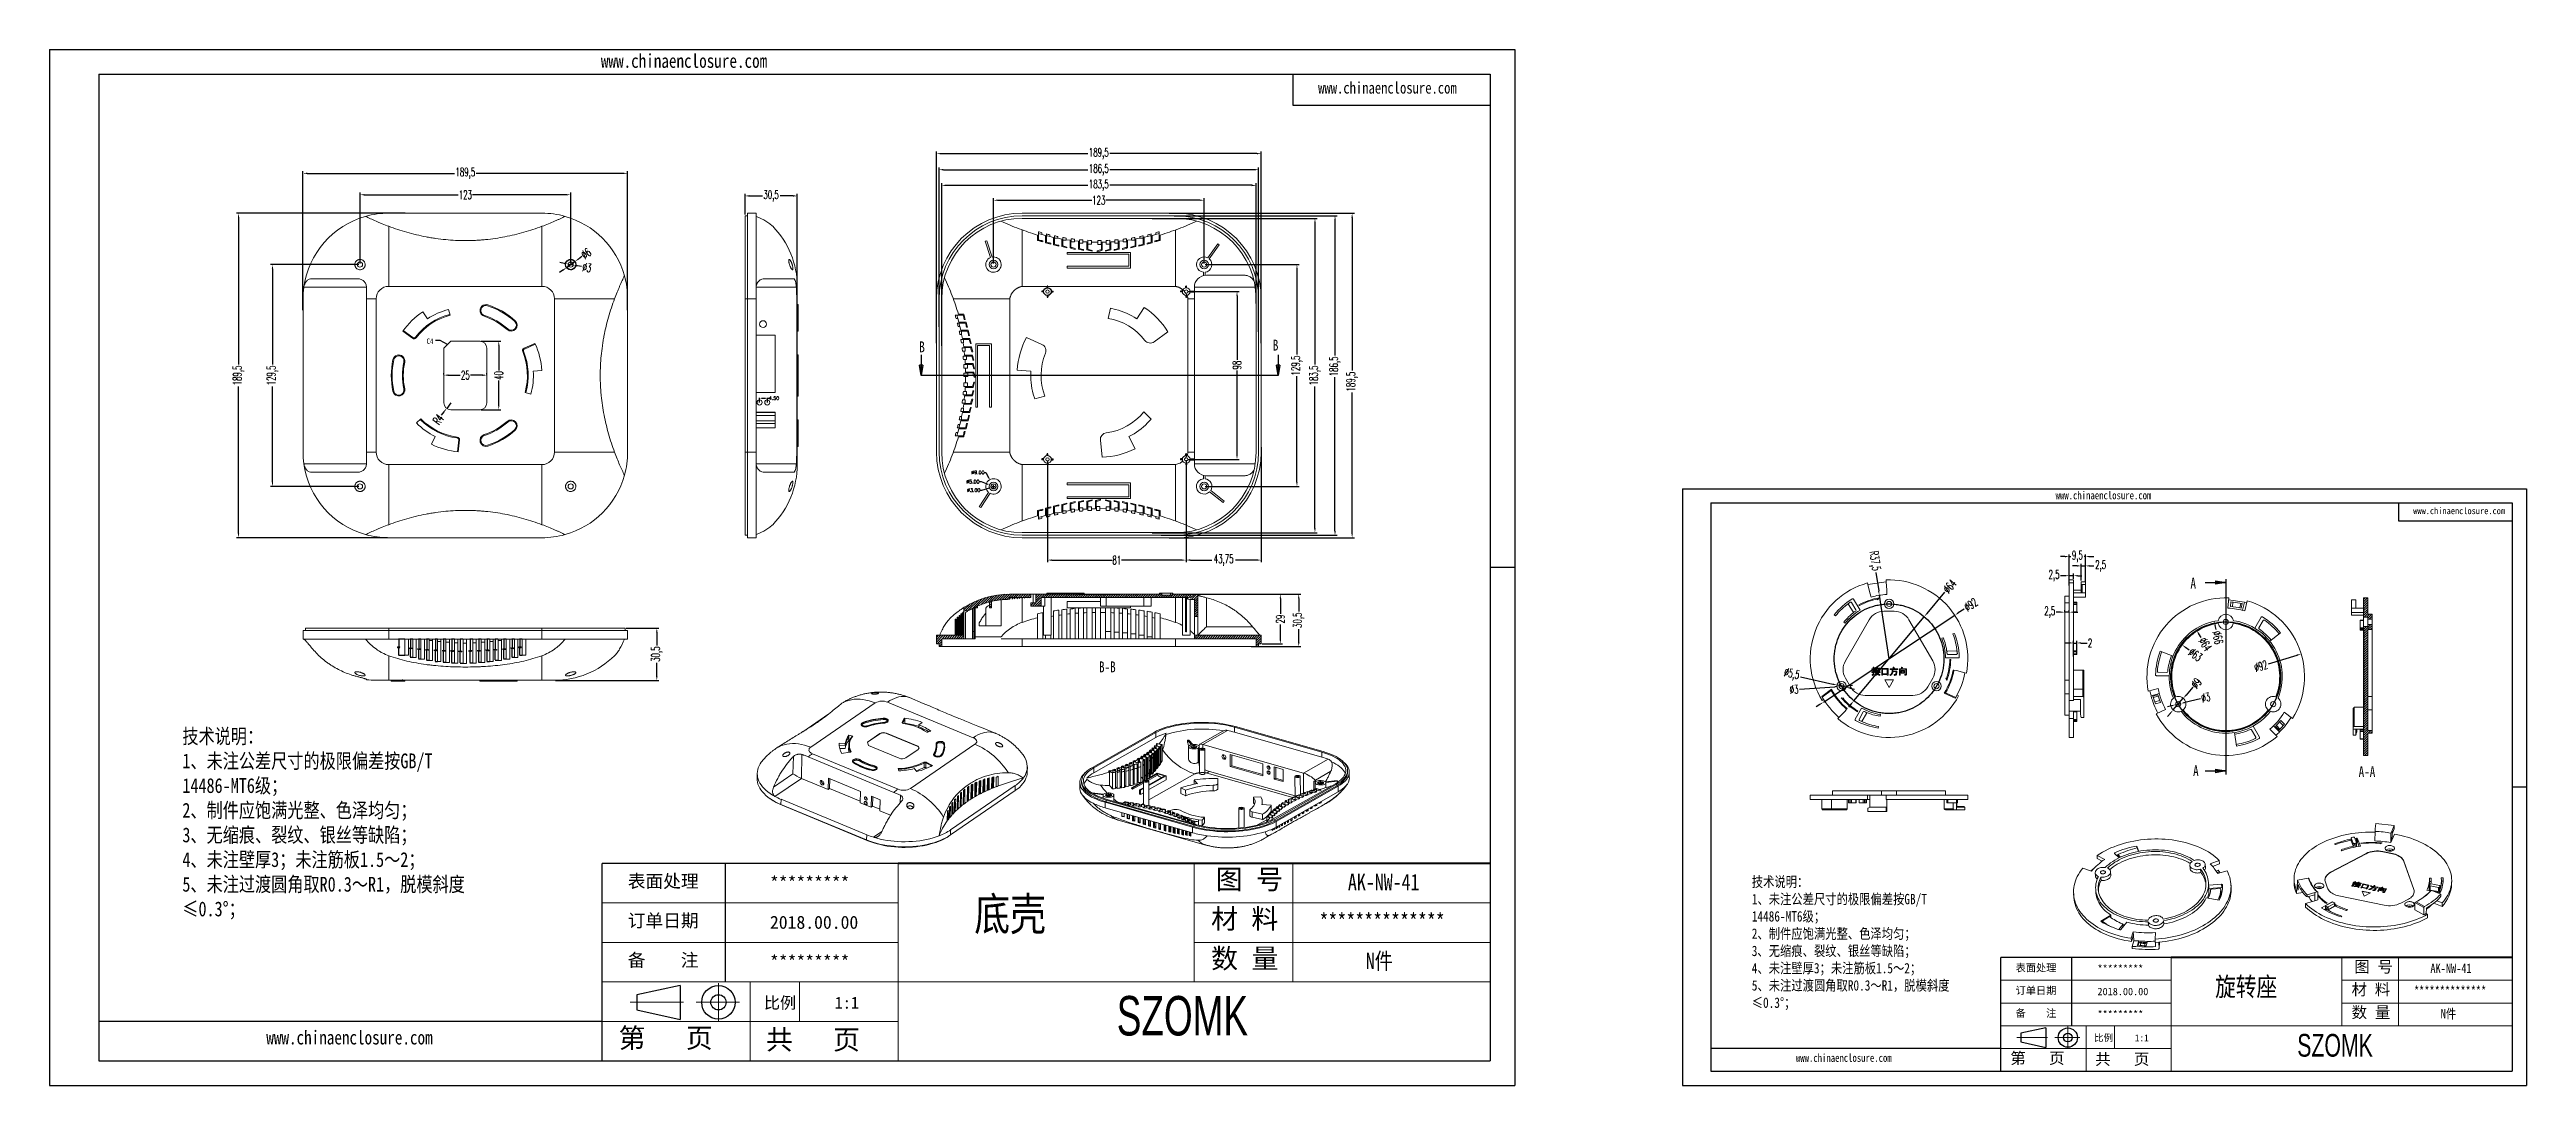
# Model space of a CAD drawing. Header units: inches. Extents: x 1813 to 4218, y 284 to 889.
# Drawn here: x 2772 to 4218, y 284 to 889 of the extents above; entities that cross this region are included whole.
import ezdxf

# ---------------------------------------------------------------- set-up
doc = ezdxf.new("R2010")
doc.units = ezdxf.units.IN
doc.header["$LTSCALE"] = 15
doc.linetypes.add('CENTER2', pattern=[28.575, 19.05, -3.175, 3.175, -3.175])
doc.layers.add('文字', color=81, linetype='Continuous')
for name, color, linetype, lineweight in [('粗实线', 7, 'Continuous', 30), ('细实线', 3, 'Continuous', 9), ('细点划线', 2, 'CENTER2', 9)]:
    doc.layers.add(name, color=color, linetype=linetype, lineweight=lineweight)
doc.styles.add('SLDTEXTSTYLE0', font='TXT', dxfattribs={"width": 0.75})
doc.styles.add('SLDTEXTSTYLE2', font='TXT', dxfattribs={"width": 0.6, "bigfont": 'bigfont'})
doc.styles.get("Standard").update_dxf_attribs({"font": 'txt', "bigfont": 'gbcbig.shx'})
doc.styles.add('宋体', font='', dxfattribs={"width": 0.8, "height": 3.5})
doc.styles.add('长仿宋', font='', dxfattribs={"width": 0.7, "height": 4})
doc.styles.get('宋体').set_extended_font_data('SimSun')
doc.styles.get('长仿宋').set_extended_font_data('SimSun')
doc.dimstyles.new('1', dxfattribs={"dimtxt": 0.5, "dimasz": 0.3, "dimexe": 0.18, "dimexo": 0.0625, "dimgap": 0.09, "dimtad": 0, "dimtih": 1, "dimtoh": 1, "dimzin": 0, "dimdsep": 46, "dimtxsty": 'Standard', "dimcen": 0, "dimadec": 0, "dimazin": 2, "dimtfac": 1, "dimtofl": 0, "dimtmove": 0, "dimatfit": 3, "dimfxl": 0, "dimtolj": 1, "dimtzin": 0, "dimarcsym": 0})
doc.dimstyles.new('2.5', dxfattribs={"dimtxt": 2, "dimasz": 1, "dimexe": 0.18, "dimexo": 0.0625, "dimgap": 0.09, "dimtad": 0, "dimtih": 1, "dimtoh": 1, "dimzin": 0, "dimdsep": 46, "dimtxsty": 'Standard', "dimcen": 1, "dimadec": 0, "dimazin": 2, "dimtfac": 1, "dimtofl": 0, "dimtmove": 0, "dimatfit": 3, "dimfxl": 0, "dimtolj": 1, "dimtzin": 0, "dimarcsym": 0})
doc.dimstyles.new('5', dxfattribs={"dimtxt": 5, "dimasz": 2.5, "dimexe": 1.25, "dimexo": 0.625, "dimtad": 0, "dimtxsty": 'SLDTEXTSTYLE2', "dimcen": 2.5, "dimclrd": 3, "dimclre": 3, "dimclrt": 256, "dimadec": 0, "dimazin": 2, "dimtfac": 1, "dimtmove": 0, "dimatfit": 3, "dimfxl": 0, "dimarcsym": 0})

msp = doc.modelspace()

# ---------------------------------------------------------------- texts
at = {"color": 7, "linetype": 'Continuous', "attachment_point": 1, "style": 'SLDTEXTSTYLE0'}
for s, insert, char_height in [('C4', (2992.092, 720.388), 3.175), ('B', (3279.685, 718.673), 6.35), ('B', (3486.097, 719.678), 6.35), ('A', (4021.815, 580.682), 6.35), ('B-B', (3384.626, 531.848), 6.35), ('A', (4023.36, 471.209), 6.35), ('A-A', (4119.999, 470.691), 6.35)]:
    msp.add_mtext(s, dxfattribs=dict(at, insert=insert, char_height=char_height))
at = {"attachment_point": 1}
for s, insert, char_height, width in [('{\\fSimHei|b0|i0|c134|p49;表面处理}', (3109.536, 407.343), 7.5771, 4306.44342), ('{\\fSimHei|b0|i0|c134|p49;*********}', (3192.526, 406.369), 7.5771, 4306.44342), ('{\\fSimHei|b0|i0|c134|p49;订单日期}', (3109.536, 384.303), 7.5771, 4306.44342), ('{\\fSimHei|b0|i0|c134|p49;2018.00.00}', (3192.526, 383.329), 7.5771, 4306.44342), ('{\\fSimHei|b0|i0|c134|p49;备    注}', (3109.536, 361.263), 7.5771, 4306.44342), ('{\\fSimHei|b0|i0|c134|p49;*********}', (3192.526, 360.289), 7.5771, 4306.44342), ('{\\fSimHei|b0|i0|c134|p49;表面处理}', (3919.744, 355.165), 4.36441, 2480.51141), ('{\\fSimHei|b0|i0|c134|p49;*********}', (3967.546, 354.604), 4.36441, 2480.51141), ('{\\fSimHei|b0|i0|c134|p49;订单日期}', (3919.744, 341.894), 4.36441, 2480.51141), ('{\\fSimHei|b0|i0|c134|p49;2018.00.00}', (3967.546, 341.333), 4.36441, 2480.51141), ('{\\fSimHei|b0|i0|c134|p49;备    注}', (3919.744, 328.623), 4.36441, 2480.51141), ('{\\fSimHei|b0|i0|c134|p49;*********}', (3967.546, 328.062), 4.36441, 2480.51141)]:
    msp.add_mtext(s, dxfattribs=dict(at, insert=insert, char_height=char_height, width=width))
at = {"layer": '文字', "color": 0, "attachment_point": 1, "style": '宋体'}
for s, insert, char_height, width in [('www.chinaenclosure.com', (3093.83, 886.519), 8.11008, 142.48633), ('www.chinaenclosure.com', (3512.551, 870.122), 6.7584, 118.73861), ('www.chinaenclosure.com', (3943.087, 631.17), 4.67141, 82.07212), ('www.chinaenclosure.com', (4151.88, 621.726), 3.89284, 68.39344), ('{\\H1.111x;技术说明：\\P1、未注公差尺寸的极限偏差按GB/T 14486-MT6级；\\P2、制件应饱满光整、色泽均匀；\\P3、无缩痕、裂纹、银丝等缺陷；\\P4、未注壁厚3；未注筋板1.5～2；\\P5、未注过渡圆角取R0.3～R1，脱模斜度≤0.3%%D；}', (2849.501, 492.493), 7.776, 175.14976), ('{\\H1.111x;AK-NW-41}', (3529.947, 407.863), 8.64, 99.8881), ('{\\H1.111x;技术说明：\\P1、未注公差尺寸的极限偏差按GB/T 14486-MT6级；\\P2、制件应饱满光整、色泽均匀；\\P3、无缩痕、裂纹、银丝等缺陷；\\P4、未注壁厚3；未注筋板1.5～2；\\P5、未注过渡圆角取R0.3～R1，脱模斜度≤0.3%%D；}', (3765.715, 406.212), 5.4432, 122.60483), ('底壳', (3311.791, 393.991), 19.2, 245.46509), ('{\\H1.111x;**************}', (3513.327, 384.823), 8.64, 99.8881), ('{\\H1.111x;N件}', (3540.398, 361.783), 8.64, 99.8881), ('旋转座', (4036.242, 347.474), 11.0592, 141.38789), ('{\\H1.111x;AK-NW-41}', (4161.9, 355.465), 4.97664, 57.53555), ('{\\H1.111x;**************}', (4152.327, 342.194), 4.97664, 57.53555), ('{\\H1.111x;N件}', (4167.92, 328.922), 4.97664, 57.53555), ('www.chinaenclosure.com', (2898.5, 316.34), 8.11008, 142.48633), ('www.chinaenclosure.com', (3791.469, 302.747), 4.67141, 82.07212)]:
    msp.add_mtext(s, dxfattribs=dict(at, insert=insert, char_height=char_height, width=width))
at = {"layer": '粗实线', "attachment_point": 1, "style": '长仿宋'}
for insert, char_height, width in [((3394.978, 336.512), 23.04, 258.3708), ((4084.158, 314.366), 13.27104, 148.82158)]:
    msp.add_mtext('{\\fSTXinwei|b0|i0|c134|p2;SZOMK}', dxfattribs=dict(at, insert=insert, char_height=char_height, width=width))
at = {"layer": '细实线', "color": 7, "attachment_point": 1}
for s, insert, char_height, width in [('{\\fSimSun|b0|i0|c134|p54;图 号}', (3452.778, 410.384), 11.52, 57.6), ('{\\fSimSun|b0|i0|c134|p54;材 料   }', (3450.047, 387.344), 11.52, 57.6), ('{\\fSimSun|b0|i0|c134|p54;数 量}', (3450.103, 364.19), 11.52, 52.04881), ('{\\fSimSun|b0|i0|c134|p54;图 号}', (4117.451, 356.917), 6.63552, 33.1776), ('{\\fSimSun|b0|i0|c134|p54;比例}', (3188.974, 336.036), 6.912, 30.34153), ('{\\fSimSun|b0|i0|c134|p54;1:1}', (3230.374, 336.036), 6.912, 30.34153), ('{\\fSimSun|b0|i0|c134|p54;材 料   }', (4115.878, 343.646), 6.63552, 33.1776), ('{\\fSimSun|b0|i0|c134|p54;第   页}', (3104.204, 317.761), 11.52, 86.4), ('{\\fSimSun|b0|i0|c134|p54; 共   页}', (3182.32, 316.783), 11.52, 86.4), ('{\\fSimSun|b0|i0|c134|p54;数 量}', (4115.91, 330.309), 6.63552, 29.98012), ('{\\fSimSun|b0|i0|c134|p54;第   页}', (3916.672, 303.566), 6.63552, 49.7664), ('{\\fSimSun|b0|i0|c134|p54;比例}', (3965.5, 314.092), 3.98131, 17.47672), ('{\\fSimSun|b0|i0|c134|p54; 共   页}', (3961.667, 303.002), 6.63552, 49.7664), ('{\\fSimSun|b0|i0|c134|p54;1:1}', (3989.346, 314.092), 3.98131, 17.47672)]:
    msp.add_mtext(s, dxfattribs=dict(at, insert=insert, char_height=char_height, width=width))

# ---------------------------------------------------------------- blocks, each defined once
blk = doc.blocks.new('_CLOSED')
at = {"color": 0, "linetype": 'ByBlock', "lineweight": -2}
for p, q in [((-1, 0.166667), (0, 0)), ((-1, 0.166667), (-1, -0.166667)), ((0, 0), (-1, -0.166667)), ((0, 0), (-1, 0))]:
    blk.add_line(p, q, dxfattribs=at)
blk = doc.blocks.new('*D106')
at = {"color": 3, "lineweight": -2, "transparency": 16777216}
for p, q in [((2979.5, 793.5), (2881.1, 793.5)), ((2882.3, 791), (2882.3, 705.2)), ((2882.3, 606.5), (2882.3, 692.4)), ((2969.3, 604), (2881.1, 604))]:
    blk.add_line(p, q, dxfattribs=at)
at = {"color": 3, "transparency": 16777216}
for points in [[(2881.9, 791), (2882.7, 791), (2882.3, 793.5)], [(2881.9, 606.5), (2882.7, 606.5), (2882.3, 604)]]:
    blk.add_solid(points, dxfattribs=at)
at = {"layer": 'Defpoints', "color": 0, "transparency": 16777216}
for p in [(2882.3, 793.5), (2980.1, 793.5), (2969.9, 604)]:
    blk.add_point(p, dxfattribs=at)
at = {"transparency": 16777216, "insert": (2882.3, 698.8), "char_height": 5, "attachment_point": 5, "rotation": 90, "style": 'SLDTEXTSTYLE2'}
blk.add_mtext('189,5', dxfattribs=at)
blk = doc.blocks.new('*D107')
at = {"color": 3, "lineweight": -2, "transparency": 16777216}
for p, q in [((2919.9, 737), (2919.9, 818.1)), ((2922.4, 816.8), (3008.3, 816.8)), ((3106.9, 816.8), (3021.1, 816.8)), ((3109.4, 737), (3109.4, 818.1))]:
    blk.add_line(p, q, dxfattribs=at)
at = {"color": 3, "transparency": 16777216}
for points in [[(2922.4, 817.2), (2922.4, 816.4), (2919.9, 816.8)], [(3106.9, 817.2), (3106.9, 816.4), (3109.4, 816.8)]]:
    blk.add_solid(points, dxfattribs=at)
at = {"layer": 'Defpoints', "color": 0, "transparency": 16777216}
for p in [(3109.4, 816.8), (2919.9, 736.4), (3109.4, 736.4)]:
    blk.add_point(p, dxfattribs=at)
at = {"transparency": 16777216, "insert": (3014.7, 816.8), "char_height": 5, "attachment_point": 5, "style": 'SLDTEXTSTYLE2'}
blk.add_mtext('189,5', dxfattribs=at)
blk = doc.blocks.new('ddfdf')
at = {"color": 7, "linetype": 'Continuous', "lineweight": 15}
for p, q in [((3160.2, 537.4), (3138.4, 522.4)), ((3198.8, 546.4), (3145, 509.4)), ((3170.6, 545.8), (3170.9, 546.1)), ((3280.5, 517.4), (3209, 547)), ((3238.7, 546), (3227.3, 550.8)), ((3176.8, 517.7), (3176.7, 515.2)), ((3180, 518.7), (3176.8, 519.4)), ((3176.8, 517.7), (3176.8, 519.4)), ((3179.6, 518.4), (3180, 518.7)), ((3187, 528.7), (3187, 528.3)), ((3188.7, 529.1), (3188.7, 530)), ((3202.6, 520.8), (3192.4, 513.8)), ((3202.6, 520.7), (3192.4, 513.7)), ((3192.5, 527.1), (3192.5, 526.7)), ((3202.6, 520.7), (3202.6, 520.8)), ((3205.6, 532.6), (3205.6, 533.5)), ((3206.8, 530.1), (3206.8, 529.7)), ((3233.8, 510.6), (3208.2, 521.2)), ((3208.2, 521), (3208.2, 521.2)), ((3233.8, 510.4), (3208.2, 521)), ((3209.6, 531.4), (3209.6, 531.9)), ((3221.4, 530.1), (3223, 533.7)), ((3221.4, 530.1), (3221.9, 529.6)), ((3223.5, 533.2), (3221.9, 529.6)), ((3223.4, 529.4), (3223.2, 529)), ((3223.4, 529.4), (3223.5, 533.2)), ((3235.2, 528), (3238, 530.1)), ((3235.2, 526.3), (3235.2, 528)), ((3236.8, 525), (3237.3, 525.5)), ((3238.7, 524.9), (3238.1, 524.4)), ((3242.3, 521.9), (3242.1, 522.1)), ((3242.3, 521.9), (3245.1, 522.9)), ((3298.7, 521.2), (3287.3, 525.9)), ((3431.7, 522), (3379.9, 492.6)), ((3432.9, 521.6), (3381.1, 492.2)), ((3381.1, 488.1), (3432.9, 517.5)), ((3432.9, 521.6), (3432.9, 517.5)), ((3488.6, 522.8), (3469.5, 511.9)), ((3472.1, 511.8), (3492.6, 523.4)), ((3571.4, 505.4), (3498.4, 526.2)), ((3498.4, 526.2), (3498.4, 522)), ((3498.4, 522), (3571.4, 501.2)), ((3572.3, 505.8), (3499.3, 526.7)), ((3130.2, 487.4), (3130.5, 501.7)), ((3137.6, 503.4), (3137.2, 483.5)), ((3214.4, 471.8), (3143, 501.4)), ((3146.4, 504), (3217.9, 474.4)), ((3168.7, 510.6), (3168.8, 511.1)), ((3173.8, 512.5), (3168.8, 512.7)), ((3168.8, 511.1), (3168.8, 512.7)), ((3168.8, 511.1), (3173.7, 510.8)), ((3173.7, 508.3), (3169.1, 508.5)), ((3177.5, 505.2), (3170.8, 504.2)), ((3173.7, 510.8), (3173.8, 512.5)), ((3176.7, 511.1), (3176.6, 507.3)), ((3177.6, 515), (3176.7, 515.2)), ((3178.1, 505.6), (3178.5, 506.1)), ((3179.8, 498), (3179.8, 497.6)), ((3180.7, 496.7), (3180.7, 496.3)), ((3185.6, 498.1), (3185.6, 498.9)), ((3193.2, 510.8), (3192.4, 513.8)), ((3193.2, 510.8), (3218.7, 500.3)), ((3224.3, 500.6), (3234.5, 507.6)), ((3228.1, 475), (3281.9, 512)), ((3233.8, 510.4), (3233.8, 510.6)), ((3239.3, 496.9), (3239.7, 496.3)), ((3239.6, 492.5), (3239.7, 496.3)), ((3241.1, 496.3), (3241, 492.5)), ((3241.4, 496.9), (3241.1, 496.3)), ((3245.8, 493.9), (3241.1, 496.3)), ((3241.4, 496.9), (3246.6, 494.3)), ((3247.5, 503.7), (3247.5, 503.2)), ((3248.1, 503.3), (3248.1, 504.2)), ((3248.1, 503.3), (3248.1, 503.2)), ((3249.5, 512.6), (3249.5, 512.1)), ((3249.6, 512.4), (3249.5, 511.9)), ((3249.5, 512.1), (3249.5, 511.9)), ((3250.2, 509.5), (3250.2, 510.4)), ((3254.3, 502.9), (3254.3, 502.5)), ((3256, 511.7), (3256, 512.6)), ((3256.7, 509.8), (3256.7, 510.2)), ((3411.1, 495.8), (3409.5, 495.1)), ((3410.6, 496.2), (3411.4, 496)), ((3411.1, 495.8), (3414.8, 494.8)), ((3411.1, 493.6), (3411.1, 495.8)), ((3411.4, 496), (3411.4, 496)), ((3414.8, 495), (3411.4, 496)), ((3411.4, 495.9), (3411.4, 496)), ((3412.7, 496.6), (3411.9, 496.8)), ((3411.9, 495.8), (3411.9, 496.8)), ((3414.2, 497.3), (3412.7, 496.6)), ((3412.7, 495.6), (3412.7, 496.6)), ((3413.8, 497.8), (3414.6, 497.5)), ((3414.2, 497.3), (3418, 496.3)), ((3414.2, 495.2), (3414.2, 497.3)), ((3414.6, 497.5), (3414.5, 497.5)), ((3418, 496.5), (3414.5, 497.5)), ((3414.6, 497.5), (3414.6, 497.5)), ((3415.8, 498.2), (3415, 498.4)), ((3415, 497.4), (3415, 498.4)), ((3418, 499.4), (3415.8, 498.2)), ((3415.8, 497.1), (3415.8, 498.2)), ((3417.2, 499.6), (3418, 499.4)), ((3418, 496.5), (3418, 499.4)), ((3418, 496.3), (3418, 492.5)), ((3419.2, 500), (3418.4, 500.3)), ((3418.4, 498.4), (3418.4, 500.3)), ((3418.4, 496.6), (3418.4, 498.4)), ((3419.3, 500.1), (3419.2, 500)), ((3419.2, 496.9), (3419.2, 500)), ((3419.3, 500.1), (3422.8, 499.1)), ((3419.3, 496.9), (3419.3, 500.1)), ((3420.9, 501), (3419.5, 500.2)), ((3423.4, 499.1), (3419.5, 500.2)), ((3420, 501.2), (3420.9, 501)), ((3420.4, 497.1), (3420, 497.2)), ((3420.4, 497.1), (3420.4, 493.3)), ((3420.9, 499.9), (3420.9, 501)), ((3421.9, 501.7), (3421.1, 501.9)), ((3421.1, 500.1), (3421.1, 501.9)), ((3421.1, 499.8), (3421.1, 500.1)), ((3422, 501.7), (3421.9, 501.7)), ((3421.9, 499.5), (3421.9, 501.7)), ((3421.9, 498.1), (3422.3, 498)), ((3421.9, 498.1), (3421.9, 494.2)), ((3422, 501.7), (3425.4, 500.7)), ((3422, 499.5), (3422, 501.7)), ((3423.5, 502.7), (3422.3, 501.9)), ((3426, 500.8), (3422.3, 501.9)), ((3422.3, 498), (3422.3, 494)), ((3422.7, 502.9), (3423.5, 502.7)), ((3423.4, 499.1), (3423.4, 495.2)), ((3423.5, 501.5), (3423.5, 502.7)), ((3424.5, 503.4), (3423.7, 503.6)), ((3423.7, 501.8), (3423.7, 503.6)), ((3423.7, 501.5), (3423.7, 501.8)), ((3424.6, 503.4), (3424.5, 503.4)), ((3424.5, 501.3), (3424.5, 503.4)), ((3424.5, 499.8), (3425, 499.6)), ((3424.5, 499.8), (3424.5, 496)), ((3424.6, 483.2), (3424.5, 496)), ((3424.6, 503.4), (3427.9, 502.5)), ((3424.6, 501.2), (3424.6, 503.4)), ((3426, 504.4), (3424.8, 503.6)), ((3428.5, 502.5), (3424.8, 503.6)), ((3425, 499.6), (3425, 495.9)), ((3425, 482.9), (3425, 495.9)), ((3425.1, 504.7), (3426, 504.4)), ((3426, 503.3), (3426, 504.4)), ((3426, 500.8), (3426, 497.1)), ((3426, 484.4), (3426, 497.1)), ((3426.9, 505.2), (3426.1, 505.4)), ((3426.1, 503.6), (3426.1, 505.4)), ((3426.1, 503.2), (3426.1, 503.6)), ((3426.9, 505.2), (3430.2, 504.2)), ((3426.9, 505.2), (3426.9, 505.2)), ((3426.9, 503), (3426.9, 505.2)), ((3426.9, 503), (3426.9, 505.2)), ((3427, 501.5), (3427.4, 501.4)), ((3427, 501.5), (3427, 498)), ((3427, 485.2), (3427, 498)), ((3428.2, 506.2), (3427.2, 505.3)), ((3430.8, 504.3), (3427.2, 505.3)), ((3427.4, 506.4), (3428.2, 506.2)), ((3427.4, 501.4), (3427.4, 497.9)), ((3427.5, 484.8), (3427.4, 497.9)), ((3428.2, 505), (3428.2, 506.2)), ((3428.3, 505.3), (3428.2, 505.3)), ((3429.1, 506.9), (3428.3, 507.2)), ((3428.3, 505.3), (3428.3, 507.2)), ((3428.3, 505), (3428.3, 505.3)), ((3428.5, 502.5), (3428.5, 499)), ((3428.5, 486.4), (3428.5, 499)), ((3429.1, 506.9), (3432.3, 506)), ((3429.1, 506.9), (3429.1, 506.9)), ((3429.1, 504.8), (3429.1, 506.9)), ((3429.1, 504.8), (3429.1, 506.9)), ((3430.2, 508), (3429.3, 507.1)), ((3432.9, 506.1), (3429.3, 507.1)), ((3429.3, 503.3), (3429.7, 503.1)), ((3429.3, 503.3), (3429.3, 500.2)), ((3429.3, 487.2), (3429.3, 500.2)), ((3429.5, 508.2), (3430.2, 508)), ((3429.7, 503.1), (3429.7, 500)), ((3429.8, 486.9), (3429.7, 500)), ((3430.2, 506.9), (3430.2, 508)), ((3430.3, 507.1), (3430.2, 507.1)), ((3431.1, 508.7), (3430.3, 509)), ((3430.3, 507.1), (3430.3, 509)), ((3430.3, 506.8), (3430.3, 507.1)), ((3430.8, 504.3), (3430.8, 501.2)), ((3430.8, 488.5), (3430.8, 501.2)), ((3431.1, 508.7), (3434.3, 507.8)), ((3431.1, 508.7), (3431.1, 508.7)), ((3431.1, 506.6), (3431.1, 508.7)), ((3431.1, 506.6), (3431.1, 508.7)), ((3432.2, 509.8), (3431.3, 508.9)), ((3434.9, 507.9), (3431.3, 508.9)), ((3431.4, 510), (3432.2, 509.8)), ((3431.4, 505), (3431.9, 504.9)), ((3431.4, 505), (3431.4, 502.5)), ((3431.4, 489.5), (3431.4, 502.5)), ((3431.9, 504.9), (3431.9, 502.4)), ((3431.9, 489.1), (3431.9, 502.4)), ((3433, 510.5), (3432.1, 510.8)), ((3432.1, 509.8), (3432.1, 510.8)), ((3432.2, 508.7), (3432.2, 509.8)), ((3432.9, 506.1), (3432.9, 503.5)), ((3432.9, 490.7), (3432.9, 503.5)), ((3433, 510.5), (3436, 509.7)), ((3433, 510.5), (3433, 510.5)), ((3433, 508.4), (3433, 510.5)), ((3433, 508.4), (3433, 510.5)), ((3433.1, 511.8), (3433.9, 511.6)), ((3433.9, 511.6), (3433.1, 510.7)), ((3436.6, 509.7), (3433.1, 510.7)), ((3433.4, 506.9), (3433.8, 506.7)), ((3433.4, 506.9), (3433.4, 505)), ((3433.4, 491.8), (3433.4, 505)), ((3437.6, 511.5), (3433.8, 512.6)), ((3433.8, 511.6), (3433.8, 512.6)), ((3433.8, 506.7), (3433.8, 504.9)), ((3433.8, 491.4), (3433.8, 504.9)), ((3433.9, 510.5), (3433.9, 511.6)), ((3434.9, 507.9), (3434.9, 506)), ((3434.9, 493), (3434.9, 506)), ((3434.9, 496.9), (3435.1, 496.6)), ((3435.1, 508.7), (3435.5, 508.6)), ((3435.1, 508.7), (3435.1, 507.7)), ((3435.1, 494.3), (3435.1, 507.7)), ((3435.5, 508.6), (3435.5, 507.5)), ((3435.6, 493.9), (3435.5, 507.5)), ((3438.2, 511.6), (3435.6, 512.3)), ((3436.6, 509.7), (3436.6, 508.7)), ((3436.6, 495.5), (3436.6, 508.7)), ((3436.7, 499.4), (3436.6, 499.5)), ((3436.7, 510.5), (3437.1, 510.4)), ((3436.7, 497), (3436.7, 510.5)), ((3437.1, 496.5), (3437.1, 510.4)), ((3438.2, 498.2), (3438.2, 511.6)), ((3438.4, 507.2), (3438.2, 506.6)), ((3460.3, 515.4), (3459.3, 515.3)), ((3459.3, 515.3), (3462.6, 511.5)), ((3459.3, 513.7), (3459.3, 515.3)), ((3460.1, 509.9), (3460.1, 499.9)), ((3463.6, 511.7), (3460.3, 515.4)), ((3468, 508.7), (3469.1, 508.3)), ((3468, 496.8), (3468, 508.7)), ((3469.1, 508.8), (3468.5, 509)), ((3469.1, 511.4), (3469.1, 494.3)), ((3469.1, 508.9), (3469.1, 509.9)), ((3469.3, 507.8), (3469.3, 488.5)), ((3556.1, 487.8), (3472.1, 511.8)), ((3473.8, 488.5), (3473.8, 507.8)), ((3494.9, 503.4), (3494.9, 493.4)), ((3522.2, 495.7), (3494.9, 503.4)), ((3496.1, 494), (3496.1, 503.1)), ((3576.6, 499.5), (3556.1, 487.8)), ((3571.4, 505.4), (3571.4, 501.2)), ((3100.4, 487.7), (3100.3, 483.5)), ((3114, 476.2), (3130.2, 487.4)), ((3137.2, 483.5), (3115.2, 468.4)), ((3159.5, 474.3), (3137.2, 483.5)), ((3154, 481.3), (3154, 481.6)), ((3159.7, 483.6), (3159.5, 474.3)), ((3186.5, 472.5), (3159.7, 483.6)), ((3160.7, 475.1), (3160.9, 483.1)), ((3195.4, 490.6), (3195.4, 490.2)), ((3198.1, 492.9), (3198.1, 493.7)), ((3200.4, 491.8), (3200.4, 492.2)), ((3218, 491.6), (3218.4, 489.8)), ((3231.4, 491.7), (3233.6, 489.3)), ((3241.9, 492), (3241, 492.5)), ((3261.7, 440.5), (3315.6, 477.5)), ((3275.8, 476.1), (3275.5, 464)), ((3276.2, 476.3), (3275.9, 464.3)), ((3276.7, 464.9), (3277, 476.9)), ((3278.8, 477.9), (3278.6, 466.1)), ((3279.3, 478.2), (3279, 466.4)), ((3279.8, 466.9), (3280.1, 478.7)), ((3282, 479.6), (3281.8, 468)), ((3282.6, 479.9), (3282.3, 468.3)), ((3283.1, 468.8), (3283.4, 480.4)), ((3285.4, 481), (3285.1, 469.9)), ((3286, 481.4), (3285.7, 470.2)), ((3286.5, 470.6), (3286.8, 481.8)), ((3288.8, 482.3), (3288.6, 471.7)), ((3289.6, 482.7), (3289.4, 472.1)), ((3290.1, 472.4), (3290.3, 483)), ((3292.4, 483.3), (3292.2, 473.4)), ((3293.1, 483.6), (3292.9, 473.7)), ((3293.7, 474.1), (3293.9, 484)), ((3296, 484), (3295.9, 475)), ((3296.8, 484.4), (3296.6, 475.3)), ((3297.4, 475.7), (3297.6, 484.7)), ((3299.8, 484.5), (3299.6, 476.5)), ((3301.3, 477.2), (3301.4, 485.2)), ((3315.5, 473.3), (3315.6, 477.5)), ((3325.6, 488.7), (3325.7, 493)), ((3369.4, 479.9), (3369.4, 475.3)), ((3370.9, 481.3), (3370.9, 479.9)), ((3381.1, 492.2), (3381.1, 488.1)), ((3393, 489.4), (3396.8, 488.3)), ((3394.3, 488.8), (3396.8, 488.1)), ((3394.3, 488.8), (3394.3, 477.6)), ((3395.4, 489.7), (3394.6, 490)), ((3394.6, 489), (3394.6, 490)), ((3397.1, 490.3), (3395.4, 489.7)), ((3395.4, 488.7), (3395.4, 489.7)), ((3396.7, 490.7), (3397.5, 490.4)), ((3396.8, 474.7), (3396.8, 488.1)), ((3397.1, 490.3), (3400.6, 489.3)), ((3397.1, 488.5), (3397.1, 490.3)), ((3397.5, 490.4), (3397.5, 490.4)), ((3400.6, 489.5), (3397.5, 490.4)), ((3399.1, 491), (3398.3, 491.2)), ((3398.3, 490.2), (3398.3, 491.2)), ((3399.2, 488.9), (3398.8, 489)), ((3400.8, 491.6), (3399.1, 491)), ((3399.1, 490), (3399.1, 491)), ((3399.2, 475), (3399.2, 488.9)), ((3400.3, 491.9), (3401.2, 491.7)), ((3400.6, 489.3), (3400.6, 488.3)), ((3400.6, 475.1), (3400.6, 488.3)), ((3400.8, 491.6), (3404.3, 490.6)), ((3400.8, 489.6), (3400.8, 491.6)), ((3401.2, 491.7), (3401.2, 491.7)), ((3404.3, 490.8), (3401.2, 491.7)), ((3401.2, 491.7), (3401.2, 491.7)), ((3402.7, 492.3), (3401.8, 492.5)), ((3401.8, 491.5), (3401.8, 492.5)), ((3403, 490.1), (3402.6, 490.2)), ((3404.3, 492.9), (3402.7, 492.3)), ((3402.7, 491.3), (3402.7, 492.3)), ((3403, 490.1), (3403, 489.1)), ((3403, 475.4), (3403, 489.1)), ((3403.9, 493.3), (3404.7, 493.1)), ((3404.3, 492.9), (3407.9, 491.9)), ((3404.3, 490.8), (3404.3, 492.9)), ((3404.3, 490.6), (3404.3, 488.7)), ((3404.3, 475.7), (3404.3, 488.7)), ((3404.7, 493.1), (3404.7, 493.1)), ((3407.9, 492.2), (3404.7, 493.1)), ((3404.7, 493.1), (3404.7, 493.1)), ((3406.1, 493.7), (3405.3, 493.9)), ((3405.3, 492.9), (3405.3, 493.9)), ((3407.8, 494.3), (3406.1, 493.7)), ((3406.1, 492.7), (3406.1, 493.7)), ((3406.7, 491.4), (3406.3, 491.5)), ((3406.7, 491.4), (3406.7, 489.5)), ((3406.7, 476), (3406.7, 489.5)), ((3407.3, 494.7), (3408.1, 494.5)), ((3407.8, 494.3), (3411.4, 493.3)), ((3407.8, 492.2), (3407.8, 494.3)), ((3407.9, 491.9), (3407.9, 489.3)), ((3407.9, 476.5), (3407.9, 489.3)), ((3408.1, 494.5), (3408.1, 494.5)), ((3411.4, 493.6), (3408.1, 494.5)), ((3408.1, 494.5), (3408.1, 494.5)), ((3409.5, 495.1), (3408.7, 495.3)), ((3408.7, 494.3), (3408.7, 495.3)), ((3409.5, 494.1), (3409.5, 495.1)), ((3410.3, 492.7), (3409.9, 492.8)), ((3410.3, 492.7), (3410.3, 490.1)), ((3410.3, 476.9), (3410.3, 490.1)), ((3411.4, 493.3), (3411.4, 490.2)), ((3411.4, 477.4), (3411.4, 490.2)), ((3422.5, 481.2), (3412.6, 475.6)), ((3412.6, 475.6), (3413.4, 475.4)), ((3412.6, 475), (3412.6, 475.6)), ((3413.8, 494.1), (3413.4, 494.2)), ((3413.4, 475.4), (3422.5, 480.5)), ((3413.4, 474.4), (3422.5, 479.5)), ((3413.4, 474.4), (3413.4, 475.4)), ((3413.8, 494.1), (3413.8, 491)), ((3413.8, 477.8), (3413.8, 491)), ((3414.8, 494.8), (3414.8, 491.3)), ((3414.8, 478.6), (3414.8, 491.3)), ((3417.2, 495.5), (3416.8, 495.7)), ((3417.2, 495.5), (3417.2, 492)), ((3417.2, 479), (3417.2, 492)), ((3418, 479.9), (3418, 492.5)), ((3422.5, 475.7), (3419.1, 473.8)), ((3420.4, 480.3), (3420.4, 493.3)), ((3421.9, 481.4), (3421.9, 494.2)), ((3422.3, 481.1), (3422.3, 494)), ((3422.4, 481.2), (3423.4, 482.6)), ((3422.5, 481.1), (3422.5, 461.5)), ((3423.4, 482.6), (3423.4, 495.2)), ((3434, 487.8), (3423.8, 482)), ((3425.1, 482), (3434.3, 487.2)), ((3426.4, 481.7), (3434.3, 486.2)), ((3427, 477.5), (3441.4, 485.7)), ((3440, 485.6), (3427, 478.2)), ((3427, 474.1), (3441.4, 482.2)), ((3427, 461), (3427, 481.1)), ((3441.4, 485.7), (3434, 487.8)), ((3434.3, 487.2), (3440, 485.6)), ((3434.3, 486.2), (3434.3, 487.2)), ((3441.4, 482.2), (3441.4, 485.7)), ((3453.8, 475.5), (3456.1, 476.3)), ((3457.7, 473.6), (3453.8, 475.5)), ((3453.8, 470.9), (3453.8, 475.5)), ((3464.8, 482), (3467.7, 479)), ((3464.8, 478.6), (3464.8, 482)), ((3465.9, 479.1), (3465.9, 478.7)), ((3466.2, 478.8), (3465.9, 479.1)), ((3477.6, 489.3), (3473.8, 490.5)), ((3548.9, 469), (3477.6, 489.3)), ((3480.6, 477.7), (3480.6, 473.1)), ((3484.4, 483.3), (3484.5, 479.3)), ((3484.5, 474.7), (3484.5, 479.3)), ((3494.9, 493.4), (3496.1, 494)), ((3494.9, 493.4), (3522.2, 485.6)), ((3522.2, 486.6), (3496.1, 494)), ((3522.2, 485.6), (3522.2, 495.7)), ((3530.8, 449.6), (3582.6, 479)), ((3531.6, 493), (3531.6, 482.9)), ((3539, 490.9), (3531.6, 493)), ((3531.6, 482.9), (3532.8, 483.6)), ((3531.6, 482.9), (3539, 480.8)), ((3532, 449.2), (3583.8, 478.6)), ((3532, 447.9), (3583.8, 477.3)), ((3532.8, 483.6), (3532.8, 492.7)), ((3539, 481.8), (3532.8, 483.6)), ((3533.2, 447.5), (3585, 476.9)), ((3539, 480.8), (3539, 490.9)), ((3548.8, 485.1), (3548.9, 468.2)), ((3553.4, 470.3), (3553.3, 485.1)), ((3564.7, 481.1), (3566.3, 480.7)), ((3564.7, 474.2), (3564.7, 481.1)), ((3566.9, 481), (3565.4, 481.4)), ((3565.7, 479.8), (3565.7, 474.5)), ((3565.9, 482.1), (3578.8, 489.4)), ((3584, 481.6), (3574.4, 480.5)), ((3574.7, 480.1), (3584.3, 481.2)), ((3574.7, 475.8), (3574.7, 479.8)), ((3583.8, 478.6), (3583.8, 477.3)), ((3584.3, 481.2), (3584, 481.6)), ((3584.3, 480), (3584.3, 481.2)), ((3585, 476.9), (3585, 472.3)), ((3592.7, 488.6), (3592.7, 489.9)), ((3594.2, 484), (3594.2, 488.6)), ((3120.2, 461.8), (3120.3, 466)), ((3191.6, 432.2), (3120.2, 461.8)), ((3120.3, 466), (3191.7, 436.4)), ((3192.5, 431.5), (3121.1, 461.1)), ((3160.7, 475.1), (3159.5, 474.3)), ((3186.3, 464.5), (3160.7, 475.1)), ((3186.3, 463.2), (3186.5, 472.5)), ((3195.4, 459.4), (3186.3, 463.2)), ((3195.6, 468.7), (3195.4, 459.4)), ((3196.6, 460.2), (3195.4, 459.4)), ((3202.8, 465.7), (3195.6, 468.7)), ((3196.6, 460.2), (3196.8, 468.2)), ((3202.7, 457.7), (3196.6, 460.2)), ((3202.6, 456.4), (3202.8, 465.7)), ((3211.6, 452.7), (3202.6, 456.4)), ((3259, 456), (3258.8, 448)), ((3259.6, 449), (3259.7, 457)), ((3260.8, 459.4), (3260.6, 450.4)), ((3261.4, 451.4), (3261.6, 460.4)), ((3315.5, 473.3), (3261.7, 436.3)), ((3262.8, 462.6), (3262.6, 452.7)), ((3262.8, 462.6), (3262.6, 452.7)), ((3263.4, 453.7), (3263.6, 463.5)), ((3264.9, 465.6), (3264.7, 455)), ((3264.8, 456.1), (3264.7, 456.1)), ((3265, 465.7), (3264.8, 455.1)), ((3265.6, 455.9), (3265.9, 466.5)), ((3267.3, 468.4), (3267, 457.2)), ((3267.2, 458.3), (3267, 458.4)), ((3267.4, 468.5), (3267.2, 457.4)), ((3268, 458.2), (3268.3, 469.3)), ((3269.8, 471), (3269.5, 459.5)), ((3269.8, 460.5), (3269.6, 460.6)), ((3270, 471.2), (3269.8, 459.7)), ((3270.6, 460.4), (3270.8, 471.9)), ((3272.5, 473.5), (3272.2, 461.6)), ((3272.5, 465), (3272.3, 464.9)), ((3272.8, 473.7), (3272.5, 461.9)), ((3272.7, 473.7), (3272.5, 465)), ((3272.6, 465), (3272.5, 465)), ((3273.4, 462.5), (3273.6, 474.4)), ((3379.8, 471.5), (3379.6, 471.2)), ((3389.3, 470.2), (3379.8, 471.5)), ((3380, 471), (3389, 469.8)), ((3388.9, 469.5), (3388.9, 466.9)), ((3390.5, 463.5), (3463.5, 442.7)), ((3390.5, 463.5), (3390.5, 458.9)), ((3463.5, 438.1), (3390.5, 458.9)), ((3391.4, 465.4), (3464.4, 444.6)), ((3391.4, 465.4), (3391.4, 464)), ((3391.4, 464), (3464.4, 443.2)), ((3392.2, 465.9), (3465.2, 445.1)), ((3397.9, 464.3), (3397.9, 469.5)), ((3400.8, 463.5), (3405.2, 462.9)), ((3404.5, 451.7), (3404.5, 455)), ((3407.2, 463.7), (3404.8, 462.3)), ((3407, 463.9), (3405.2, 462.9)), ((3406.3, 461.9), (3406.5, 461.8)), ((3406.5, 461.8), (3407.1, 462.2)), ((3407.1, 462.2), (3409.1, 461.9)), ((3407.2, 462.2), (3407.2, 463.7)), ((3409.6, 461.8), (3409, 461.5)), ((3411.6, 463.3), (3409.1, 461.9)), ((3409.6, 461.8), (3411.8, 463)), ((3409.6, 461.8), (3409.6, 461.8)), ((3409.6, 461.4), (3409.6, 461.8)), ((3409.7, 463.3), (3410, 463.5)), ((3409.7, 462.2), (3409.7, 463.3)), ((3410, 462.3), (3410, 463.5)), ((3410.9, 461.2), (3411.5, 461.5)), ((3411.5, 461.5), (3413.6, 461.1)), ((3411.8, 461.5), (3411.8, 463)), ((3414.1, 461.1), (3413.5, 460.7)), ((3416.1, 462.6), (3413.6, 461.1)), ((3414.1, 461.1), (3416.3, 462.3)), ((3414.1, 461.1), (3414.1, 461.1)), ((3414.1, 460.6), (3414.1, 461.1)), ((3414.2, 462.7), (3414.5, 462.8)), ((3414.2, 461.5), (3414.2, 462.7)), ((3414.5, 461.6), (3414.5, 462.8)), ((3415.4, 460.4), (3416, 460.7)), ((3416, 460.7), (3418.1, 460.3)), ((3416.3, 460.7), (3416.3, 462.3)), ((3418.6, 460.3), (3418, 459.9)), ((3420.6, 461.8), (3418.1, 460.3)), ((3418.6, 460.3), (3420.8, 461.5)), ((3418.6, 460.3), (3418.6, 460.3)), ((3418.6, 459.8), (3418.6, 460.3)), ((3418.8, 462), (3419.1, 462.1)), ((3418.8, 460.7), (3418.8, 462)), ((3419.1, 473.8), (3420, 473.5)), ((3419.1, 470.5), (3419.1, 473.8)), ((3419.1, 460.9), (3419.1, 462.1)), ((3419.8, 459.6), (3420.4, 459.9)), ((3420, 473.5), (3422.5, 475)), ((3420, 470.1), (3420, 473.5)), ((3420, 470.1), (3422.5, 471.5)), ((3420.4, 459.9), (3422.5, 459.5)), ((3420.8, 459.8), (3420.8, 461.5)), ((3423, 459.4), (3422.4, 459)), ((3425.1, 460.9), (3422.5, 459.5)), ((3423, 459.4), (3425.3, 460.7)), ((3423, 459.4), (3423, 459.4)), ((3423, 458.9), (3423, 459.4)), ((3423.3, 461.2), (3423.6, 461.4)), ((3423.3, 459.9), (3423.3, 461.2)), ((3423.6, 460.1), (3423.6, 461.4)), ((3424.2, 458.7), (3424.8, 459)), ((3424.8, 459), (3426.8, 458.5)), ((3425.3, 458.9), (3425.3, 460.7)), ((3427.3, 458.4), (3426.7, 458.1)), ((3429.5, 460), (3426.8, 458.5)), ((3427.3, 458.4), (3429.6, 459.8)), ((3427.3, 458.4), (3427.3, 458.4)), ((3427.3, 457.9), (3427.3, 458.4)), ((3427.7, 460.3), (3428, 460.5)), ((3427.7, 459), (3427.7, 460.3)), ((3428, 459.2), (3428, 460.5)), ((3428.5, 457.7), (3429.1, 458)), ((3429.1, 458), (3431.1, 457.5)), ((3429.6, 457.9), (3429.6, 459.8)), ((3431.6, 457.4), (3431, 457)), ((3433.7, 459), (3431.1, 457.5)), ((3431.5, 457.4), (3433.9, 458.8)), ((3431.5, 457.4), (3431.6, 457.4)), ((3431.6, 456.9), (3431.6, 457.4)), ((3432.1, 459.4), (3432.4, 459.6)), ((3432.1, 458.1), (3432.1, 459.4)), ((3432.4, 458.2), (3432.4, 459.6)), ((3432.7, 456.6), (3433.3, 456.9)), ((3433.3, 456.9), (3435.2, 456.4)), ((3433.9, 456.8), (3433.9, 458.8)), ((3437.9, 458), (3435.2, 456.4)), ((3435.7, 456.3), (3435.2, 455.9)), ((3435.6, 456.3), (3438.1, 457.7)), ((3435.6, 456.3), (3435.7, 456.3)), ((3435.7, 455.8), (3435.7, 456.3)), ((3436.4, 458.4), (3436.7, 458.6)), ((3436.4, 457.1), (3436.4, 458.4)), ((3436.7, 457.2), (3436.7, 458.6)), ((3436.8, 455.5), (3437.4, 455.8)), ((3437.4, 455.8), (3440.3, 454.9)), ((3438.1, 455.6), (3438.1, 457.7)), ((3440.3, 454.9), (3439.8, 454.6)), ((3440.3, 454.4), (3440.3, 454.9)), ((3440.5, 457.4), (3440.8, 457.5)), ((3440.5, 454.3), (3440.5, 457.4)), ((3440.8, 454.3), (3440.8, 457.5)), ((3440.8, 455.7), (3442.8, 456.2)), ((3444.4, 455.8), (3442, 454.4)), ((3442.4, 454.3), (3445.1, 455.8)), ((3443.1, 456.8), (3442.8, 456.6)), ((3442.8, 456.6), (3442.8, 454.9)), ((3443.8, 456.4), (3447.8, 457.4)), ((3445.1, 455.8), (3445.1, 452.9)), ((3448.2, 454.5), (3445.8, 453.1)), ((3446.2, 453), (3448.8, 454.5)), ((3446.8, 455.5), (3446.5, 455.3)), ((3446.5, 455.3), (3446.5, 453.6)), ((3448.8, 454.5), (3448.8, 451.5)), ((3457.8, 469), (3453.8, 470.9)), ((3457.7, 473.6), (3457.8, 469)), ((3502, 458.5), (3502, 442)), ((3506.5, 442.5), (3506.5, 458.5)), ((3511.2, 457), (3511.2, 452.4)), ((3521.9, 453.6), (3513.2, 455.6)), ((3513.2, 451), (3513.2, 455.6)), ((3514.4, 467.8), (3520.4, 468.2)), ((3514.4, 467.8), (3514.4, 463.2)), ((3520.4, 468.2), (3520.9, 467)), ((3529, 461.1), (3521.1, 461.6)), ((3521.6, 462.3), (3521.6, 464.1)), ((3528.8, 455.1), (3532.3, 454.1)), ((3528.8, 453), (3528.8, 455.1)), ((3529, 456.5), (3529, 461.1)), ((3532.5, 454.3), (3529.4, 455.2)), ((3530.3, 456.1), (3529.9, 456.3)), ((3530.3, 454.9), (3530.3, 456.1)), ((3530.7, 456.9), (3534.4, 455.8)), ((3530.7, 454.8), (3530.7, 456.9)), ((3534.7, 456), (3531.3, 457)), ((3532.2, 458), (3531.8, 458.1)), ((3532.2, 456.7), (3532.2, 458)), ((3532.8, 458.7), (3536.5, 457.6)), ((3532.9, 456.5), (3532.8, 458.7)), ((3585, 472.3), (3533.2, 442.9)), ((3533.3, 455), (3534.4, 455.8)), ((3534.2, 454.8), (3533.3, 455)), ((3533.3, 454), (3533.3, 455)), ((3536.7, 457.8), (3533.4, 458.8)), ((3534.3, 459.7), (3533.9, 459.9)), ((3534.3, 458.5), (3534.3, 459.7)), ((3534.7, 456), (3534.7, 456)), ((3534.7, 456), (3535.4, 455.8)), ((3535.1, 460.4), (3538.9, 459.4)), ((3535.1, 458.3), (3535.1, 460.4)), ((3535.4, 456.8), (3536.5, 457.6)), ((3536.3, 456.6), (3535.4, 456.8)), ((3535.4, 455.9), (3535.4, 456.8)), ((3539.1, 459.6), (3535.7, 460.5)), ((3536.6, 461.5), (3536.2, 461.6)), ((3536.6, 460.3), (3536.6, 461.5)), ((3536.7, 457.8), (3536.7, 457.8)), ((3536.7, 457.8), (3537.6, 457.6)), ((3537.6, 462.2), (3541.4, 461.1)), ((3537.6, 460), (3537.6, 462.2)), ((3537.7, 458.6), (3538.9, 459.4)), ((3538.5, 458.3), (3537.7, 458.6)), ((3537.7, 457.7), (3537.7, 458.6)), ((3541.7, 461.3), (3538.2, 462.2)), ((3539.1, 463.2), (3538.7, 463.3)), ((3539.1, 462), (3539.1, 463.2)), ((3539.1, 459.6), (3539.1, 459.6)), ((3539.1, 459.6), (3540, 459.4)), ((3540.2, 460.3), (3541.4, 461.1)), ((3541, 460.1), (3540.2, 460.3)), ((3540.2, 459.5), (3540.2, 460.3)), ((3540.3, 463.9), (3544.1, 462.8)), ((3540.3, 461.7), (3540.3, 463.9)), ((3544.4, 462.9), (3540.9, 463.9)), ((3541.8, 464.9), (3541.3, 465)), ((3541.7, 461.3), (3541.7, 461.3)), ((3541.7, 461.3), (3542.5, 461.1)), ((3541.8, 463.7), (3541.8, 464.9)), ((3542.8, 462), (3544.1, 462.8)), ((3543.6, 461.7), (3542.8, 462)), ((3542.8, 461.2), (3542.8, 462)), ((3543.2, 465.9), (3543.7, 465.8)), ((3543.2, 465.9), (3543.2, 463.3)), ((3543.7, 465.8), (3543.7, 463.1)), ((3544.4, 462.9), (3544.5, 463)), ((3544.5, 463), (3545.3, 462.7)), ((3545.6, 463.6), (3547.8, 464.8)), ((3546.4, 463.4), (3545.6, 463.6)), ((3545.6, 462.9), (3545.6, 463.6)), ((3549.4, 465.7), (3545.7, 466.7)), ((3545.7, 466.5), (3549.1, 465.5)), ((3545.7, 466.5), (3545.7, 463.7)), ((3546.5, 467.4), (3546.9, 467.3)), ((3546.5, 467.4), (3546.5, 466.5)), ((3546.9, 467.3), (3546.9, 466.4)), ((3547.8, 464.8), (3548.6, 464.6)), ((3552.6, 467.2), (3548.9, 468.2)), ((3548.9, 468), (3552.3, 467)), ((3548.9, 468), (3548.9, 465.8)), ((3549.9, 465.2), (3549, 465.5)), ((3549, 465.5), (3549.1, 465.5)), ((3549, 464.8), (3549, 465.5)), ((3549.4, 465.7), (3550.9, 466.4)), ((3549.8, 468.9), (3550.3, 468.8)), ((3549.8, 468.9), (3549.8, 468)), ((3550.3, 468.8), (3550.3, 467.8)), ((3550.9, 466.4), (3551.7, 466.2)), ((3555.9, 468.7), (3552.2, 469.7)), ((3553, 466.8), (3552.2, 467)), ((3552.2, 467), (3552.3, 467)), ((3552.2, 466.4), (3552.2, 467)), ((3552.3, 469.4), (3555.5, 468.5)), ((3552.3, 469.4), (3552.3, 467.3)), ((3552.6, 467.2), (3554.1, 467.9)), ((3553.3, 470.3), (3553.7, 470.2)), ((3553.3, 470.3), (3553.3, 469.4)), ((3553.7, 470.2), (3553.7, 469.3)), ((3554.1, 467.9), (3555, 467.7)), ((3555, 455.3), (3555, 453.8)), ((3555, 454.8), (3556.3, 454.4)), ((3556.3, 468.3), (3555.5, 468.5)), ((3555.5, 468.5), (3555.5, 468.5)), ((3555.5, 467.9), (3555.5, 468.5)), ((3555.5, 455.1), (3555.5, 455.6)), ((3559.3, 470.1), (3555.7, 471.1)), ((3555.8, 470.8), (3559, 469.9)), ((3555.8, 470.8), (3555.8, 468.7)), ((3555.9, 468.7), (3557.5, 469.3)), ((3556.3, 454.4), (3556.3, 456.1)), ((3556.9, 471.6), (3557.4, 471.5)), ((3556.9, 471.6), (3556.9, 470.7)), ((3557.4, 471.5), (3557.4, 470.6)), ((3557.5, 469.3), (3558.3, 469.1)), ((3558.3, 457.2), (3558.3, 455.9)), ((3558.5, 456.8), (3558.3, 456.7)), ((3558.5, 456.8), (3559.8, 456.4)), ((3559.8, 469.7), (3558.9, 469.9)), ((3558.9, 469.9), (3559, 469.9)), ((3558.9, 469.4), (3558.9, 469.9)), ((3558.9, 457), (3558.9, 457.5)), ((3562.9, 471.4), (3559.3, 472.4)), ((3559.3, 470.1), (3561, 470.7)), ((3559.4, 472.2), (3562.5, 471.3)), ((3559.4, 472.2), (3559.4, 470.3)), ((3559.4, 470.1), (3559.4, 470.3)), ((3559.8, 456.4), (3559.8, 458)), ((3560.6, 472.9), (3561.1, 472.8)), ((3560.6, 472.9), (3560.6, 472.1)), ((3561, 470.7), (3561.8, 470.5)), ((3561.1, 472.8), (3561.1, 471.9)), ((3561.8, 459.2), (3561.8, 458)), ((3562.2, 458.9), (3561.8, 458.7)), ((3562.2, 458.9), (3563.3, 458.5)), ((3562.4, 459), (3562.5, 459)), ((3563.3, 471), (3562.5, 471.3)), ((3562.5, 471.3), (3562.5, 471.3)), ((3562.5, 470.7), (3562.5, 471.3)), ((3562.5, 459), (3562.5, 459.6)), ((3562.9, 471.4), (3564.6, 472)), ((3566.5, 472.7), (3563.1, 473.7)), ((3563.1, 473.4), (3566.1, 472.6)), ((3563.1, 473.4), (3563.1, 472.4)), ((3563.1, 471.5), (3563.1, 472.4)), ((3563.3, 458.5), (3563.3, 460)), ((3564.4, 474.1), (3564.9, 474)), ((3564.4, 473.3), (3564.4, 474.1)), ((3564.6, 472), (3565.4, 471.8)), ((3564.9, 473.2), (3564.9, 474)), ((3565.4, 461.2), (3565.4, 460.2)), ((3565.7, 460.8), (3565.4, 460.8)), ((3565.7, 457.4), (3574.8, 462.6)), ((3566, 461), (3565.7, 460.8)), ((3566, 461), (3567, 460.8)), ((3567, 472.3), (3566.1, 472.6)), ((3566.1, 472.6), (3566.1, 472.6)), ((3566.1, 472), (3566.1, 472.6)), ((3566.1, 461.1), (3566.1, 461.6)), ((3566.5, 472.7), (3568.2, 473.3)), ((3569.4, 474.2), (3566.8, 474.9)), ((3570.7, 473.6), (3566.9, 474.7)), ((3566.9, 472.8), (3566.9, 474.7)), ((3567, 460.8), (3567, 462.1)), ((3568.2, 473.3), (3569.1, 473)), ((3569.8, 463.4), (3569.1, 463.1)), ((3569.1, 463.3), (3569.1, 462.6)), ((3569.8, 463.4), (3570.7, 463.1)), ((3570.7, 463.1), (3570.7, 464.2)), ((3191.6, 432.2), (3191.7, 436.4)), ((3261.7, 436.3), (3261.7, 440.5)), ((3262.6, 453.8), (3262.6, 453.8)), ((3401.5, 448.7), (3474.5, 427.9)), ((3405.1, 452), (3404.5, 451.7)), ((3406.5, 451.8), (3405.1, 452)), ((3406.5, 454.4), (3406.5, 451.4)), ((3409, 449.9), (3409, 453.7)), ((3409.7, 450.3), (3409, 449.9)), ((3409.6, 450.3), (3409.6, 453.5)), ((3410.2, 450.1), (3409.7, 450.3)), ((3411, 450), (3410.2, 450.1)), ((3411, 453.1), (3411, 449.6)), ((3413.5, 448.2), (3413.5, 452.4)), ((3414.3, 448.7), (3413.5, 448.2)), ((3414.1, 448.8), (3414.1, 452.2)), ((3415.4, 448.4), (3414.3, 448.7)), ((3415.4, 451.8), (3415.4, 447.9)), ((3418, 446.7), (3418, 451.1)), ((3418.9, 447.2), (3418, 446.7)), ((3418.6, 447.4), (3418.6, 450.9)), ((3419.8, 446.9), (3418.9, 447.2)), ((3419.8, 450.6), (3419.8, 446.3)), ((3422.4, 445.2), (3422.4, 449.9)), ((3423.4, 445.8), (3422.4, 445.2)), ((3423, 446), (3423, 449.7)), ((3424.2, 445.6), (3423.4, 445.8)), ((3424.2, 449.3), (3424.2, 444.8)), ((3426.8, 443.8), (3426.8, 448.6)), ((3427.9, 444.4), (3426.8, 443.8)), ((3427.3, 444.7), (3427.3, 448.4)), ((3428.5, 444.3), (3427.9, 444.4)), ((3428.5, 448.1), (3428.5, 443.4)), ((3431, 442.4), (3431, 447.4)), ((3432.3, 443.1), (3431, 442.4)), ((3431.6, 443.4), (3431.6, 447.2)), ((3432.3, 443.1), (3432.7, 443)), ((3432.7, 446.9), (3432.7, 442)), ((3435.2, 441.1), (3435.2, 446.2)), ((3436.5, 441.9), (3435.2, 441.1)), ((3435.7, 442.2), (3435.7, 446.1)), ((3436.5, 441.9), (3436.8, 441.8)), ((3436.8, 445.8), (3436.8, 440.7)), ((3439.8, 440), (3439.8, 444.9)), ((3441, 440.6), (3439.8, 440)), ((3440.3, 440.9), (3440.3, 444.7)), ((3440.6, 440.8), (3440.6, 444.7)), ((3440.9, 440.7), (3440.9, 444.6)), ((3440.9, 442), (3441.3, 441.9)), ((3441.3, 441.7), (3440.9, 441.8)), ((3440.9, 441.3), (3441.3, 441.2)), ((3440.9, 440.7), (3441.3, 440.5)), ((3441, 440.6), (3441.3, 440.5)), ((3441.3, 454.1), (3441.9, 454.4)), ((3441.3, 444.5), (3441.3, 439.5)), ((3441.9, 454.4), (3442, 454.4)), ((3442.4, 454.3), (3444.2, 453.7)), ((3444.2, 453.7), (3443.6, 453.3)), ((3443.6, 439), (3443.6, 443.8)), ((3444.7, 439.6), (3443.6, 439)), ((3444.2, 453.2), (3444.2, 453.7)), ((3444.2, 439.8), (3444.2, 443.6)), ((3445.2, 439.5), (3444.7, 439.6)), ((3445.1, 439.5), (3445.1, 443.4)), ((3445.1, 440.8), (3445.2, 440.8)), ((3445.2, 440.6), (3445.1, 440.6)), ((3445.1, 440.1), (3445.2, 440.1)), ((3445.2, 452.8), (3445.7, 453.2)), ((3445.2, 443.4), (3445.2, 438.5)), ((3445.7, 453.2), (3445.8, 453.1)), ((3446.2, 453), (3447.9, 452.3)), ((3447.9, 452.3), (3447.4, 452)), ((3447.4, 438.2), (3447.4, 442.7)), ((3448.3, 438.7), (3447.4, 438.2)), ((3447.9, 451.9), (3447.9, 452.3)), ((3447.9, 438.9), (3447.9, 442.6)), ((3448.9, 438.5), (3448.3, 438.7)), ((3448.8, 438.5), (3448.8, 442.3)), ((3448.8, 439.8), (3448.9, 439.7)), ((3448.9, 439.5), (3448.8, 439.5)), ((3448.8, 439), (3448.9, 439)), ((3448.9, 451.5), (3449.4, 451.8)), ((3448.9, 442.3), (3448.9, 437.6)), ((3449.4, 451.8), (3449.5, 451.8)), ((3451.8, 453.1), (3449.5, 451.8)), ((3449.8, 451.7), (3452.4, 453.1)), ((3449.8, 451.7), (3451.5, 451)), ((3450.5, 454.1), (3450.2, 453.9)), ((3450.2, 453.9), (3450.2, 452.2)), ((3451.5, 451), (3451, 450.7)), ((3451, 437.4), (3451, 441.7)), ((3451.7, 437.8), (3451, 437.4)), ((3451.5, 450.5), (3451.5, 451)), ((3451.5, 437.9), (3451.5, 441.5)), ((3452.4, 437.6), (3451.7, 437.8)), ((3452.4, 453.1), (3452.4, 450.1)), ((3452.4, 450.1), (3453, 450.5)), ((3452.4, 441.3), (3452.4, 436.9)), ((3455.3, 451.7), (3453, 450.4)), ((3453, 450.5), (3453, 450.4)), ((3453.3, 450.3), (3455.9, 451.7)), ((3453.3, 450.3), (3455, 449.6)), ((3453.9, 452.7), (3453.6, 452.5)), ((3453.6, 452.5), (3453.6, 450.8)), ((3455, 449.6), (3454.4, 449.3)), ((3454.4, 436.8), (3454.4, 440.7)), ((3455, 437.1), (3454.4, 436.8)), ((3455, 449), (3455, 449.6)), ((3455, 437.1), (3455, 440.6)), ((3455.2, 437), (3455, 437.1)), ((3455.8, 436.9), (3455.2, 437)), ((3455.8, 448.7), (3456.4, 449)), ((3455.8, 440.3), (3455.8, 436.2)), ((3455.9, 451.7), (3455.9, 449.2)), ((3455.9, 451.3), (3456.8, 451.7)), ((3456.8, 449.8), (3455.9, 449.4)), ((3455.9, 448.8), (3455.9, 449.2)), ((3458.6, 450.3), (3456.4, 449)), ((3456.4, 449), (3456.4, 449)), ((3456.7, 448.9), (3459.2, 450.3)), ((3456.7, 448.9), (3458.2, 448.2)), ((3456.8, 451.7), (3456.8, 449.8)), ((3456.9, 449.8), (3456.8, 449.8)), ((3457.2, 451.3), (3456.9, 451.1)), ((3456.9, 451.1), (3456.9, 449.4)), ((3458.2, 448.2), (3457.6, 447.9)), ((3457.6, 436.3), (3457.6, 439.8)), ((3458.2, 436.6), (3457.6, 436.3)), ((3458.2, 447.6), (3458.2, 448.2)), ((3458.2, 436.6), (3458.2, 439.6)), ((3459, 436.3), (3458.2, 436.6)), ((3459, 447.2), (3459.6, 447.6)), ((3459, 439.4), (3459, 435.7)), ((3459.2, 450.3), (3459.2, 448.4)), ((3459.2, 447.4), (3459.2, 448.4)), ((3461.7, 448.8), (3459.6, 447.6)), ((3459.6, 447.6), (3459.6, 447.6)), ((3459.9, 447.4), (3462.4, 448.8)), ((3459.9, 447.4), (3461.3, 446.7)), ((3460.4, 449.8), (3460.1, 449.6)), ((3460.1, 449.6), (3460.1, 448.6)), ((3460.1, 447.9), (3460.1, 448.6)), ((3461.3, 446.7), (3460.7, 446.4)), ((3460.7, 446.4), (3460.8, 446.3)), ((3460.7, 435.9), (3460.7, 438.9)), ((3461.3, 436.3), (3460.7, 435.9)), ((3461.3, 446.2), (3461.3, 446.7)), ((3461.3, 436.3), (3461.3, 438.8)), ((3462, 435.9), (3461.3, 436.3)), ((3462, 438.6), (3462, 435.3)), ((3462.3, 445.9), (3464.7, 447.3)), ((3462.4, 448.8), (3462.4, 447.8)), ((3462.4, 445.9), (3462.4, 447.8)), ((3463.4, 448.2), (3463.1, 448.1)), ((3463.1, 446.3), (3463.1, 448.1)), ((3463.5, 446.3), (3465.4, 447.3)), ((3463.5, 446.3), (3466.1, 444.9)), ((3463.5, 442.7), (3463.5, 438.1)), ((3464.4, 444.6), (3464.4, 443.2)), ((3465.4, 445.3), (3465.4, 447.3)), ((3471.4, 448.6), (3468.5, 449)), ((3468.5, 449), (3468.5, 447.2)), ((3468.5, 444.4), (3468.5, 447.2)), ((3468.5, 444.4), (3471.4, 444)), ((3473.4, 450.9), (3471.4, 448.6)), ((3471.4, 444), (3471.4, 448.6)), ((3473.4, 446.4), (3471.4, 444)), ((3473.4, 450.9), (3473.4, 446.4)), ((3521.9, 449.1), (3513.2, 451)), ((3521.9, 453.6), (3521.9, 449.1)), ((3523.1, 433.2), (3532.2, 438.4)), ((3525.5, 451.4), (3528, 450.7)), ((3525.5, 447.4), (3525.5, 451.4)), ((3526.1, 451.5), (3529.9, 450.4)), ((3527, 452.5), (3526.5, 452.6)), ((3527, 453.3), (3530.5, 452.3)), ((3527, 451.2), (3527, 453.3)), ((3527, 451.2), (3527, 452.5)), ((3530.7, 452.5), (3527.6, 453.3)), ((3528.5, 454.3), (3528.1, 454.4)), ((3528.5, 453.1), (3528.5, 454.3)), ((3529.7, 451.4), (3530.5, 452.3)), ((3530.6, 451.2), (3529.7, 451.4)), ((3529.7, 450.4), (3529.7, 451.4)), ((3529.9, 441.2), (3529.9, 439.9)), ((3529.9, 440.9), (3530.6, 440.7)), ((3530.6, 440.7), (3530.6, 441.6)), ((3530.7, 452.5), (3530.7, 452.5)), ((3530.7, 452.5), (3531.5, 452.2)), ((3531.4, 453.2), (3532.3, 454.1)), ((3532.3, 453), (3531.4, 453.2)), ((3531.4, 452.2), (3531.4, 453.2)), ((3531.5, 442), (3531.5, 440.7)), ((3531.5, 441.6), (3532.3, 441.4)), ((3532, 449.2), (3532, 447.9)), ((3532.3, 441.4), (3532.3, 442.4)), ((3532.5, 454.3), (3532.5, 454.3)), ((3532.5, 454.3), (3533.4, 454)), ((3533.2, 447.5), (3533.2, 442.9)), ((3533.4, 443), (3533.4, 441.5)), ((3533.4, 442.5), (3534.2, 442.3)), ((3534.2, 442.3), (3534.2, 443.5)), ((3535.4, 444.2), (3535.4, 442.6)), ((3535.4, 443.7), (3535.4, 444.2)), ((3535.4, 443.6), (3536.3, 443.3)), ((3536.3, 443.3), (3536.3, 444.7)), ((3537.6, 445.4), (3537.6, 443.8)), ((3537.6, 445.1), (3537.7, 445.2)), ((3537.6, 444.7), (3538.5, 444.5)), ((3537.7, 445), (3537.7, 445.5)), ((3538.5, 444.5), (3538.5, 446)), ((3540, 446.8), (3540, 445.1)), ((3540, 446), (3541, 445.7)), ((3540.2, 446.5), (3540.2, 446.9)), ((3541, 445.7), (3541, 447.3)), ((3542.5, 448.2), (3542.5, 446.4)), ((3542.5, 447.4), (3543.6, 447.1)), ((3542.8, 448), (3542.8, 448.4)), ((3543.6, 447.1), (3543.6, 448.8)), ((3545.3, 449.8), (3545.3, 447.9)), ((3545.3, 448.9), (3546.4, 448.6)), ((3545.6, 449.6), (3545.6, 450)), ((3546.4, 448.6), (3546.4, 450.4)), ((3548.6, 451.7), (3548.6, 450)), ((3548.6, 451), (3549.9, 450.6)), ((3549.1, 451.5), (3549.1, 451.9)), ((3549.9, 450.6), (3549.9, 452.4)), ((3551.7, 453.5), (3551.7, 451.9)), ((3551.7, 452.8), (3553, 452.5)), ((3552.2, 453.3), (3552.2, 453.7)), ((3553, 452.5), (3553, 454.2))]:
    blk.add_line(p, q, dxfattribs=at)
at = {"color": 8, "linetype": 'Continuous', "lineweight": 15}
for p, q in [((3221.9, 529.6), (3221.9, 529.4)), ((3178.1, 505.3), (3178.1, 505.6)), ((3472.1, 508.6), (3472.1, 511.8)), ((3427, 465.5), (3465.3, 487.2)), ((3475.5, 487.9), (3547.2, 467.5)), ((3556.1, 487.8), (3556.1, 471)), ((3565.9, 481.3), (3565.9, 482.1)), ((3121.1, 461.1), (3121.1, 461.4)), ((3219.7, 463.2), (3219.8, 469.4)), ((3421.6, 462.4), (3422.5, 462.9)), ((3559, 470.2), (3559.4, 470.3)), ((3197.4, 434.4), (3204.3, 439.1)), ((3460.1, 448.6), (3460.8, 448.2)), ((3525.5, 449), (3517.7, 444.6)), ((3192.5, 431.5), (3192.5, 431.8))]:
    blk.add_line(p, q, dxfattribs=at)
at = {"color": 7, "linetype": 'Continuous', "lineweight": 15, "flags": 128}
for points in [[(3198.8, 546.4), (3196.3, 547.4), (3193.7, 548.2), (3191.1, 548.8), (3188.6, 549.2), (3186.1, 549.5), (3183.6, 549.5), (3181.3, 549.4), (3179, 549), (3176.7, 548.5), (3174.6, 547.8), (3172.5, 546.9), (3170.6, 545.8)], [(3188.5, 530.2), (3187.8, 529.9), (3187.4, 529.5), (3187.1, 529.1), (3187, 528.7), (3187.1, 528.2), (3187.4, 527.8), (3187.9, 527.4), (3188.5, 527.1), (3189.3, 526.9), (3190.1, 526.8), (3190.9, 526.8), (3191.8, 526.9), (3192.5, 527.1)], [(3187, 528.3), (3187, 528.3), (3187.1, 527.8), (3187.4, 527.4), (3187.9, 527), (3188.5, 526.7), (3189.3, 526.5), (3190.1, 526.4), (3190.9, 526.4), (3191.8, 526.5), (3192.5, 526.7)], [(3188.7, 530), (3188.2, 529.7), (3187.8, 529.4), (3187.5, 529), (3187.5, 528.6), (3187.7, 528.1), (3188, 527.8), (3188.6, 527.5), (3189.2, 527.2), (3190, 527.1), (3190.8, 527.1), (3191.5, 527.2), (3192.2, 527.3)], [(3206.8, 530.1), (3207.6, 530.2), (3208.3, 530.4), (3208.9, 530.7), (3209.3, 531.1), (3209.6, 531.5), (3209.6, 532), (3209.5, 532.4), (3209.1, 532.8), (3208.6, 533.2), (3207.9, 533.5), (3207.2, 533.7), (3206.3, 533.8), (3205.5, 533.8)], [(3206.7, 530.4), (3207.4, 530.5), (3208.1, 530.7), (3208.6, 531), (3209, 531.4), (3209.1, 531.8), (3209.1, 532.2), (3208.8, 532.6), (3208.4, 532.9), (3207.8, 533.2), (3207.1, 533.4), (3206.4, 533.5), (3205.6, 533.5)], [(3206.8, 529.7), (3207.6, 529.8), (3208.3, 530), (3208.9, 530.3), (3209.3, 530.7), (3209.6, 531.1), (3209.6, 531.4)], [(3222.5, 529.2), (3222.2, 529.2), (3222, 529.3), (3221.8, 529.4), (3221.6, 529.5), (3221.5, 529.7), (3221.4, 529.8), (3221.4, 530), (3221.4, 530.1)], [(3281.9, 512), (3282.6, 512.6), (3283.1, 513.2), (3283.4, 513.8), (3283.4, 514.5), (3283.2, 515.2), (3282.8, 515.8), (3282.2, 516.4), (3281.5, 517), (3280.5, 517.4)], [(3499.3, 526.7), (3496.7, 527.3), (3494.1, 527.9), (3491.4, 528.5), (3488.6, 529), (3485.7, 529.4), (3482.7, 529.7), (3479.8, 529.9), (3476.8, 530.1), (3473.7, 530.2), (3470.7, 530.2), (3467.6, 530.2), (3464.6, 530.1), (3461.6, 529.8), (3458.6, 529.6), (3455.7, 529.2), (3452.9, 528.8), (3450.1, 528.3), (3447.4, 527.7), (3444.8, 527.1), (3442.3, 526.4), (3439.9, 525.6), (3437.6, 524.8), (3435.5, 523.9), (3433.5, 523), (3431.7, 522)], [(3498.4, 526.2), (3495.8, 526.8), (3493.2, 527.5), (3490.4, 528), (3487.6, 528.5), (3484.6, 528.9), (3481.7, 529.2), (3478.7, 529.4), (3475.6, 529.6), (3472.5, 529.6), (3469.5, 529.6), (3466.4, 529.5), (3463.3, 529.4), (3460.3, 529.1), (3457.4, 528.8), (3454.5, 528.4), (3451.6, 527.9), (3448.9, 527.3), (3446.2, 526.7), (3443.7, 526), (3441.2, 525.3), (3438.9, 524.4), (3436.8, 523.6), (3434.7, 522.6), (3432.9, 521.6)], [(3115.2, 468.4), (3113.1, 469.6), (3111.1, 470.9), (3109.3, 472.2), (3107.6, 473.6), (3106.1, 475), (3104.8, 476.5), (3103.6, 478), (3102.6, 479.6), (3101.8, 481.2), (3101.2, 482.7), (3100.7, 484.4), (3100.5, 486), (3100.4, 487.6), (3100.5, 489.2), (3100.8, 490.8), (3101.3, 492.4), (3101.9, 494), (3102.8, 495.5), (3103.8, 497)], [(3145, 509.4), (3142.4, 510.4), (3139.8, 511.2), (3137.3, 511.8), (3134.7, 512.3), (3132.2, 512.5), (3129.8, 512.5), (3127.4, 512.4), (3125.1, 512.1), (3122.9, 511.5), (3120.7, 510.8), (3118.7, 509.9), (3116.7, 508.9)], [(3145, 509.4), (3144.3, 508.9), (3143.8, 508.3), (3143.6, 507.6), (3143.5, 506.9), (3143.7, 506.3), (3144.1, 505.6), (3144.7, 505), (3145.5, 504.5), (3146.4, 504)], [(3176.8, 505.1), (3176.7, 506.1), (3176.6, 507.3)], [(3178.5, 506.1), (3178.6, 506), (3178.6, 505.8), (3178.5, 505.7), (3178.4, 505.5), (3178.3, 505.4), (3178.1, 505.3), (3177.8, 505.2), (3177.5, 505.2)], [(3186, 499.1), (3185.3, 499.4), (3184.6, 499.6), (3183.8, 499.7), (3182.9, 499.8), (3182.1, 499.7), (3181.4, 499.5), (3180.7, 499.2), (3180.2, 498.8), (3179.9, 498.4), (3179.8, 498), (3179.9, 497.5), (3180.2, 497.1), (3180.7, 496.7)], [(3185.6, 498.9), (3185, 499.2), (3184.3, 499.4), (3183.5, 499.5), (3182.8, 499.5), (3182, 499.4), (3181.4, 499.1), (3180.8, 498.8), (3180.5, 498.5), (3180.3, 498.1), (3180.4, 497.7), (3180.6, 497.3), (3181, 496.9)], [(3185.6, 498.1), (3185, 498.3), (3184.3, 498.5), (3183.5, 498.6), (3182.7, 498.6), (3182, 498.5), (3181.3, 498.3), (3180.8, 498), (3180.5, 497.6), (3180.4, 497.5)], [(3234.5, 507.6), (3235, 508), (3235.2, 508.4), (3235.3, 508.8), (3235.3, 509.2), (3235.1, 509.6), (3234.8, 510), (3234.3, 510.3), (3233.8, 510.6)], [(3247.7, 504.3), (3247.5, 503.8), (3247.5, 503.4), (3247.7, 502.9), (3248.1, 502.6), (3248.7, 502.2), (3249.4, 502), (3250.2, 501.8), (3251.1, 501.7), (3251.9, 501.8), (3252.7, 502), (3253.4, 502.2), (3253.9, 502.5), (3254.3, 502.9)], [(3247.5, 503.2), (3247.5, 503), (3247.7, 502.5), (3248.1, 502.1), (3248.7, 501.8), (3249.4, 501.5), (3250.2, 501.4), (3251, 501.3), (3251.9, 501.4), (3252.7, 501.5), (3253.3, 501.8), (3253.9, 502.1), (3254.3, 502.5)], [(3248.1, 504.2), (3248, 503.8), (3248, 503.4), (3248.3, 503), (3248.7, 502.6), (3249.3, 502.3), (3250, 502.1), (3250.7, 502), (3251.5, 502), (3252.3, 502.1), (3252.9, 502.4), (3253.4, 502.7), (3253.8, 503)], [(3249.5, 511.9), (3249.7, 510.9), (3249.7, 510.2)], [(3256.5, 512.6), (3256.3, 513.1), (3256, 513.5), (3255.4, 513.8), (3254.8, 514.1), (3254, 514.3), (3253.1, 514.3), (3252.3, 514.3), (3251.5, 514.2), (3250.8, 513.9), (3250.2, 513.6), (3249.8, 513.2), (3249.6, 512.8), (3249.6, 512.4)], [(3256, 512.6), (3255.9, 513), (3255.5, 513.4), (3255, 513.7), (3254.3, 513.9), (3253.5, 514), (3252.8, 514.1), (3252, 514), (3251.3, 513.8), (3250.7, 513.5), (3250.3, 513.2), (3250.1, 512.8), (3250.1, 512.4)], [(3256, 511.7), (3255.8, 512.2), (3255.5, 512.5), (3254.9, 512.8), (3254.3, 513.1), (3253.5, 513.2), (3252.7, 513.2), (3252, 513.1), (3251.3, 513), (3250.7, 512.7), (3250.3, 512.3), (3250.1, 512.1)], [(3256.2, 509.8), (3256.2, 510.5), (3256, 511.7)], [(3421.1, 500.1), (3421, 500), (3420.9, 499.9), (3420.9, 499.9)], [(3423.7, 501.8), (3423.6, 501.7), (3423.5, 501.7)], [(3426.1, 503.6), (3426, 503.5), (3426, 503.5)], [(3462.6, 511.5), (3461.8, 511.3), (3461.2, 511.1), (3460.6, 510.7), (3460.3, 510.4), (3460.1, 510), (3460.1, 509.7), (3460.4, 509.3), (3460.8, 508.9), (3461.3, 508.6), (3462, 508.4), (3462.8, 508.2), (3463.7, 508.1), (3464.7, 508.1), (3465.6, 508.1), (3466.5, 508.2), (3467.3, 508.4), (3468, 508.7)], [(3466.1, 510.7), (3465.4, 510.8), (3464.7, 510.9), (3464, 510.9), (3463.3, 510.8), (3462.8, 510.6), (3462.4, 510.3), (3462.1, 510.1), (3462.1, 509.8), (3462.3, 509.5), (3462.6, 509.3), (3463.2, 509.1), (3463.8, 508.9), (3464.5, 508.9), (3465.2, 508.9), (3465.9, 509), (3466.4, 509.2), (3466.8, 509.4), (3467.1, 509.7), (3467.1, 510), (3466.9, 510.3), (3466.6, 510.5), (3466.1, 510.7)], [(3468.5, 509), (3468.9, 509.4), (3469.1, 509.7), (3469.1, 510.1), (3468.9, 510.5), (3468.5, 510.8), (3467.9, 511.1), (3467.2, 511.4), (3466.4, 511.6), (3465.5, 511.7), (3464.5, 511.7), (3463.6, 511.7)], [(3466.8, 509.4), (3466.6, 509.6), (3466.1, 509.8)], [(3472.9, 508.5), (3472.3, 508.6), (3471.6, 508.7), (3471, 508.6), (3470.3, 508.5), (3469.8, 508.3), (3469.5, 508.1), (3469.3, 507.8), (3469.4, 507.6), (3469.6, 507.3), (3470, 507.1), (3470.6, 506.9), (3471.2, 506.9), (3471.9, 506.9), (3472.5, 506.9), (3473.1, 507.1), (3473.5, 507.3), (3473.8, 507.5), (3473.8, 507.8), (3473.7, 508.1), (3473.4, 508.3), (3472.9, 508.5)], [(3472.2, 508.1), (3471.8, 508.1), (3471.4, 508.1), (3471, 508.1), (3470.8, 508), (3470.6, 507.8), (3470.6, 507.7), (3470.7, 507.5), (3471, 507.4), (3471.4, 507.4), (3471.7, 507.4), (3472.1, 507.4), (3472.4, 507.5), (3472.6, 507.7), (3472.6, 507.8), (3472.4, 508), (3472.2, 508.1)], [(3488, 501.8), (3488.1, 501.2), (3488.3, 500.6), (3488.7, 500.1), (3489.1, 499.7), (3489.6, 499.5), (3490.1, 499.4), (3490.6, 499.5), (3490.9, 499.8), (3491.2, 500.3), (3491.3, 500.8), (3491.2, 501.4), (3490.9, 502), (3490.6, 502.5), (3490.1, 502.9), (3489.6, 503.1), (3489.1, 503.2), (3488.7, 503), (3488.3, 502.7), (3488.1, 502.3), (3488, 501.8)], [(3582.6, 479), (3584.2, 480), (3585.8, 481.1), (3587.1, 482.2), (3588.3, 483.4), (3589.3, 484.5), (3590, 485.7), (3590.6, 486.9), (3591, 488.2), (3591.2, 489.4), (3591.2, 490.6), (3591, 491.9), (3590.6, 493.1), (3589.9, 494.3), (3589.1, 495.5), (3588.1, 496.7), (3586.9, 497.8), (3585.6, 498.9), (3584, 500), (3582.3, 501), (3580.4, 502), (3578.4, 502.9), (3576.2, 503.8), (3573.9, 504.6), (3571.4, 505.4)], [(3583.8, 478.6), (3585.5, 479.7), (3587, 480.7), (3588.3, 481.8), (3589.5, 483), (3590.5, 484.1), (3591.3, 485.3), (3592, 486.5), (3592.4, 487.7), (3592.7, 488.9), (3592.7, 490.2), (3592.6, 491.4), (3592.3, 492.6), (3591.8, 493.8), (3591.1, 495), (3590.2, 496.2), (3589.1, 497.3), (3587.9, 498.4), (3586.5, 499.5), (3584.9, 500.6), (3583.1, 501.6), (3581.2, 502.5), (3579.2, 503.4), (3577, 504.3), (3574.7, 505.1), (3572.3, 505.8)], [(3590.8, 487.4), (3590.7, 487.7), (3590.1, 488.9), (3589.4, 490), (3588.4, 491.2), (3587.3, 492.3), (3586.1, 493.4), (3584.6, 494.4), (3583, 495.4), (3581.3, 496.4), (3579.3, 497.3)], [(3585, 476.9), (3586.7, 478), (3588.3, 479.1), (3589.7, 480.2), (3590.9, 481.4), (3591.9, 482.6), (3592.8, 483.8), (3593.4, 485), (3593.9, 486.3), (3594.2, 487.5), (3594.2, 488.8), (3594.1, 490.1), (3593.7, 491.3), (3593.2, 492.6), (3592.5, 493.8), (3591.6, 495), (3590.5, 496.2), (3589.2, 497.3), (3588.4, 498)], [(3120.2, 461.8), (3117.7, 462.8), (3115.4, 464), (3113.2, 465.2), (3111.2, 466.5), (3109.3, 467.9), (3107.6, 469.3), (3106.1, 470.8), (3104.7, 472.3), (3103.5, 473.8), (3102.5, 475.4), (3101.6, 477), (3101, 478.7), (3100.6, 480.3), (3100.3, 482), (3100.3, 483.5)], [(3156, 479.2), (3155.9, 479.7), (3155.7, 480.3), (3155.4, 480.8), (3154.9, 481.2), (3154.4, 481.5), (3153.9, 481.6), (3153.5, 481.6), (3153.1, 481.3), (3152.9, 481), (3152.8, 480.5), (3152.9, 479.9), (3153.1, 479.4), (3153.4, 478.8), (3153.9, 478.4), (3154.4, 478.1), (3154.9, 478), (3155.3, 478.1), (3155.7, 478.3), (3155.9, 478.7), (3156, 479.2)], [(3195.4, 490.6), (3196.2, 490.5), (3197.1, 490.4), (3197.9, 490.5), (3198.7, 490.7), (3199.3, 490.9), (3199.9, 491.3), (3200.2, 491.7), (3200.4, 492.1), (3200.3, 492.6), (3200.1, 493), (3199.7, 493.4), (3199.1, 493.7), (3198.4, 493.9)], [(3195.4, 490.2), (3196.2, 490.1), (3197.1, 490), (3197.9, 490.1), (3198.7, 490.2), (3199.3, 490.5), (3199.9, 490.8), (3200.2, 491.2), (3200.4, 491.7), (3200.4, 491.8)], [(3195.6, 490.9), (3196.4, 490.7), (3197.2, 490.7), (3197.9, 490.8), (3198.6, 491), (3199.2, 491.2), (3199.6, 491.6), (3199.8, 492), (3199.9, 492.4), (3199.7, 492.8), (3199.3, 493.2), (3198.8, 493.5), (3198.1, 493.7)], [(3325.6, 488.7), (3325.6, 488.6), (3325.4, 486.9), (3325.1, 485.3), (3324.5, 483.6), (3323.8, 482), (3322.9, 480.5), (3321.7, 478.9), (3320.4, 477.4), (3319, 476), (3317.3, 474.6), (3315.5, 473.3)], [(3375.2, 489.3), (3374, 488.3), (3372.7, 487.1), (3371.7, 485.9), (3370.9, 484.7), (3370.2, 483.5), (3369.8, 482.2), (3369.5, 481), (3369.4, 479.7), (3369.6, 478.4), (3369.9, 477.2), (3370.4, 475.9), (3371.2, 474.7), (3372.1, 473.5), (3373.2, 472.3), (3374.4, 471.2), (3375.9, 470), (3377.5, 469), (3379.3, 467.9), (3381.3, 466.9), (3383.4, 466), (3385.6, 465.1), (3388, 464.3), (3390.5, 463.5)], [(3369.4, 475.3), (3369.5, 474.5), (3369.7, 473.3), (3370.1, 472), (3370.8, 470.7), (3371.6, 469.5), (3372.7, 468.3), (3373.9, 467.1), (3375.3, 465.9), (3376.9, 464.8), (3378.6, 463.7), (3380.6, 462.7)], [(3379.9, 492.6), (3378.2, 491.6), (3376.7, 490.5), (3375.3, 489.4), (3374.1, 488.3), (3373.1, 487.1), (3372.3, 485.9), (3371.7, 484.7), (3371.3, 483.5), (3371, 482.3), (3370.9, 481.1), (3371.1, 479.9), (3371.4, 478.6), (3371.9, 477.4), (3372.6, 476.2), (3373.5, 475.1), (3374.5, 473.9), (3375.8, 472.8), (3377.2, 471.7), (3378.8, 470.7), (3380.5, 469.7), (3382.4, 468.7), (3384.5, 467.8), (3386.6, 466.9), (3388.9, 466.1), (3391.4, 465.4)], [(3370.9, 479.9), (3370.9, 479.7), (3371.1, 478.5), (3371.4, 477.3), (3371.9, 476.1), (3372.6, 474.9), (3373.5, 473.7), (3374.5, 472.5), (3375.8, 471.4), (3377.2, 470.3), (3378.8, 469.3), (3380.5, 468.3), (3382.4, 467.3), (3384.5, 466.4), (3386.6, 465.6), (3388.9, 464.8), (3391.4, 464)], [(3381.1, 492.2), (3379.4, 491.2), (3377.9, 490.1), (3376.5, 489), (3375.4, 487.9), (3374.4, 486.7), (3373.6, 485.5), (3373, 484.3), (3372.6, 483.1), (3372.5, 481.8), (3372.5, 480.6), (3372.7, 479.4), (3373.1, 478.1), (3373.7, 476.9), (3374.5, 475.7), (3375.5, 474.6), (3376.7, 473.4), (3378.1, 472.3), (3379.6, 471.2), (3381.4, 470.2), (3383.2, 469.2), (3385.3, 468.3), (3387.5, 467.4), (3389.8, 466.6), (3392.2, 465.9)], [(3417.2, 480.6), (3417.5, 480.3), (3418, 479.9)], [(3426, 481.9), (3425.4, 482), (3424.8, 482), (3424.1, 482), (3423.5, 481.9), (3423, 481.7), (3422.6, 481.5), (3422.5, 481.2), (3422.5, 481), (3422.7, 480.7), (3423.1, 480.5), (3423.7, 480.3), (3424.3, 480.3), (3425, 480.2), (3425.6, 480.3), (3426.2, 480.5), (3426.6, 480.7), (3426.9, 480.9), (3427, 481.2), (3426.8, 481.5), (3426.5, 481.7), (3426, 481.9)], [(3425.3, 481.5), (3424.9, 481.5), (3424.5, 481.5), (3424.2, 481.5), (3423.9, 481.4), (3423.7, 481.2), (3423.7, 481.1), (3423.9, 480.9), (3424.1, 480.8), (3424.5, 480.8), (3424.9, 480.7), (3425.2, 480.8), (3425.5, 480.9), (3425.7, 481.1), (3425.7, 481.2), (3425.6, 481.4), (3425.3, 481.5)], [(3430.8, 492.3), (3431.1, 492), (3431.4, 491.6)], [(3432.9, 494.5), (3433, 494.4), (3433.4, 494.1)], [(3469.3, 487.6), (3469.4, 487.4), (3469.6, 487.2), (3470, 487), (3470.6, 486.8), (3471.2, 486.7), (3471.9, 486.7), (3472.5, 486.8), (3473.1, 486.9), (3473.5, 487.1), (3473.8, 487.4), (3473.8, 487.6)], [(3484.5, 479.3), (3484.4, 479), (3484.2, 478.7), (3483.8, 478.4), (3483.4, 478.2), (3482.8, 478), (3482.1, 477.8), (3481.4, 477.7), (3480.6, 477.7)], [(3525.7, 492.8), (3525.8, 492.3), (3526, 491.8), (3526.4, 491.4), (3526.8, 491.2), (3527.3, 491.1), (3527.7, 491.2), (3528, 491.5), (3528.1, 491.9), (3528.1, 492.4), (3528, 492.9), (3527.7, 493.4), (3527.3, 493.7), (3526.8, 493.9), (3526.4, 493.9), (3526, 493.7), (3525.8, 493.3), (3525.7, 492.8)], [(3525.7, 488.7), (3525.8, 488.2), (3526, 487.7), (3526.4, 487.3), (3526.8, 487), (3527.3, 487), (3527.7, 487.1), (3528, 487.3), (3528.1, 487.8), (3528.1, 488.3), (3528, 488.8), (3527.7, 489.3), (3527.3, 489.6), (3526.8, 489.8), (3526.4, 489.8), (3526, 489.6), (3525.8, 489.2), (3525.7, 488.7)], [(3552.4, 485.8), (3551.8, 485.9), (3551.1, 486), (3550.5, 486), (3549.9, 485.8), (3549.4, 485.7), (3549, 485.4), (3548.9, 485.2), (3548.9, 484.9), (3549.1, 484.6), (3549.5, 484.4), (3550.1, 484.3), (3550.7, 484.2), (3551.4, 484.2), (3552, 484.3), (3552.6, 484.4), (3553, 484.6), (3553.3, 484.9), (3553.3, 485.1), (3553.2, 485.4), (3552.9, 485.6), (3552.4, 485.8)], [(3551.7, 485.4), (3551.3, 485.5), (3550.9, 485.5), (3550.6, 485.4), (3550.3, 485.3), (3550.1, 485.2), (3550.1, 485), (3550.3, 484.9), (3550.5, 484.8), (3550.9, 484.7), (3551.3, 484.7), (3551.6, 484.7), (3551.9, 484.9), (3552.1, 485), (3552.1, 485.2), (3551.9, 485.3), (3551.7, 485.4)], [(3566.3, 480.7), (3565.9, 480.3), (3565.7, 479.9), (3565.8, 479.5), (3566, 479.2), (3566.4, 478.8), (3567, 478.5), (3567.7, 478.3), (3568.6, 478.1), (3569.5, 478), (3570.4, 478), (3571.4, 478), (3572.3, 478.2), (3573.1, 478.4), (3573.7, 478.6), (3574.2, 479), (3574.6, 479.3), (3574.7, 479.7), (3574.7, 480.1)], [(3571.7, 480.6), (3571, 480.7), (3570.3, 480.8), (3569.6, 480.8), (3569, 480.7), (3568.4, 480.5), (3568, 480.2), (3567.8, 480), (3567.7, 479.7), (3567.9, 479.4), (3568.3, 479.2), (3568.8, 479), (3569.4, 478.8), (3570.1, 478.8), (3570.8, 478.8), (3571.5, 478.9), (3572, 479.1), (3572.5, 479.3), (3572.7, 479.6), (3572.7, 479.9), (3572.5, 480.2), (3572.2, 480.4), (3571.7, 480.6)], [(3572.5, 479.3), (3572.2, 479.5), (3571.7, 479.7)], [(3583.8, 477.3), (3585.5, 478.3), (3587, 479.4), (3588.3, 480.4), (3589.5, 481.6), (3590.5, 482.7), (3591.3, 483.9), (3592, 485.1), (3592.4, 486.3), (3592.7, 487.6), (3592.7, 488.6)], [(3192.1, 462.5), (3192, 463), (3191.8, 463.5), (3191.4, 463.9), (3191, 464.2), (3190.6, 464.3), (3190.2, 464.3), (3189.9, 464.1), (3189.7, 463.7), (3189.7, 463.2), (3189.9, 462.7), (3190.1, 462.3), (3190.5, 461.9), (3191, 461.7), (3191.4, 461.6), (3191.8, 461.8), (3192, 462.1), (3192.1, 462.5)], [(3192.2, 466.3), (3192.1, 466.8), (3191.9, 467.3), (3191.5, 467.7), (3191.1, 468), (3190.7, 468.2), (3190.3, 468.1), (3190, 467.9), (3189.8, 467.5), (3189.8, 467.1), (3189.9, 466.6), (3190.2, 466.1), (3190.6, 465.7), (3191, 465.5), (3191.5, 465.4), (3191.8, 465.6), (3192.1, 465.9), (3192.2, 466.3)], [(3389, 469.8), (3388.9, 469.5), (3389, 469.1), (3389.3, 468.7), (3389.8, 468.4), (3390.4, 468.1), (3391.2, 467.9), (3392.1, 467.8), (3393, 467.7), (3393.9, 467.7), (3394.8, 467.8), (3395.7, 467.9), (3396.5, 468.1), (3397.1, 468.4), (3397.6, 468.8), (3397.8, 469.1), (3397.9, 469.5), (3397.8, 469.9), (3397.5, 470.2), (3397.1, 470.5), (3396.4, 470.8), (3395.7, 471.1), (3394.8, 471.2), (3393.9, 471.3), (3393, 471.3), (3392.1, 471.2), (3391.2, 471.1), (3390.4, 470.8), (3389.8, 470.6), (3389.3, 470.2)], [(3394.9, 470.3), (3394.3, 470.4), (3393.6, 470.5), (3392.8, 470.5), (3392.2, 470.4), (3391.6, 470.2), (3391.2, 469.9), (3391, 469.7), (3390.9, 469.4), (3391.1, 469.1), (3391.5, 468.9), (3392, 468.7), (3392.6, 468.5), (3393.3, 468.5), (3394, 468.5), (3394.7, 468.6), (3395.3, 468.8), (3395.7, 469), (3395.9, 469.3), (3395.9, 469.6), (3395.8, 469.9), (3395.4, 470.1), (3394.9, 470.3)], [(3395.7, 469), (3395.4, 469.2), (3394.9, 469.4)], [(3423.6, 460.2), (3423.7, 460.2), (3423.8, 460.2)], [(3426.8, 460.7), (3426.9, 460.8), (3427, 461)], [(3480.6, 473.1), (3481.4, 473.1), (3482.1, 473.2), (3482.8, 473.4), (3483.4, 473.6), (3483.8, 473.8), (3484.2, 474.1), (3484.4, 474.4), (3484.5, 474.7)], [(3505.5, 459.2), (3504.9, 459.3), (3504.3, 459.4), (3503.6, 459.3), (3503, 459.2), (3502.5, 459.1), (3502.2, 458.8), (3502, 458.6), (3502, 458.3), (3502.3, 458), (3502.7, 457.8), (3503.2, 457.7), (3503.9, 457.6), (3504.5, 457.6), (3505.2, 457.7), (3505.7, 457.8), (3506.2, 458), (3506.4, 458.3), (3506.5, 458.5), (3506.3, 458.8), (3506, 459), (3505.5, 459.2)], [(3504.8, 458.8), (3504.5, 458.9), (3504.1, 458.9), (3503.7, 458.8), (3503.4, 458.7), (3503.3, 458.6), (3503.2, 458.4), (3503.4, 458.3), (3503.7, 458.1), (3504, 458.1), (3504.4, 458.1), (3504.8, 458.1), (3505, 458.2), (3505.2, 458.4), (3505.2, 458.5), (3505.1, 458.7), (3504.8, 458.8)], [(3513.2, 455.6), (3512.6, 455.8), (3512.1, 456), (3511.6, 456.3), (3511.4, 456.6), (3511.2, 456.9), (3511.2, 457.2), (3511.4, 457.5), (3511.7, 457.8)], [(3511.7, 457.8), (3512.8, 458.7), (3513.7, 459.6), (3514.5, 460.6), (3515, 461.6), (3515.4, 462.7), (3515.6, 463.7), (3515.6, 464.7), (3515.3, 465.7), (3514.9, 466.8), (3514.4, 467.8)], [(3515.1, 461.8), (3514.9, 462.2), (3514.4, 463.2)], [(3521.6, 462.3), (3521.6, 461.8), (3521.5, 461.6)], [(3555, 454.9), (3555.2, 454.9), (3555.5, 455.1)], [(3558.3, 456.7), (3558.6, 456.8), (3559, 457)], [(3561.8, 458.7), (3562.1, 458.8), (3562.5, 459)], [(3261.7, 436.3), (3259.7, 435), (3257.6, 433.8), (3255.3, 432.7), (3252.9, 431.7), (3250.4, 430.7), (3247.8, 429.8), (3245, 429.1), (3242.2, 428.4), (3239.3, 427.8), (3236.3, 427.3), (3233.3, 426.9), (3230.2, 426.6), (3227.1, 426.4), (3224, 426.4), (3220.9, 426.4), (3217.7, 426.5), (3214.6, 426.8), (3211.5, 427.1), (3208.5, 427.5), (3205.5, 428.1), (3202.5, 428.7), (3199.7, 429.4), (3196.9, 430.3), (3194.2, 431.2), (3191.6, 432.2)], [(3259.9, 435.1), (3258.5, 434.3), (3256.5, 433.1), (3254.3, 432), (3252, 431), (3249.5, 430.1), (3247, 429.3), (3244.3, 428.5), (3241.6, 427.8), (3238.8, 427.3), (3235.9, 426.8), (3232.9, 426.4), (3230, 426.1), (3226.9, 426), (3223.9, 425.9), (3220.9, 425.9), (3217.8, 426), (3214.8, 426.3), (3211.8, 426.6), (3208.8, 427), (3205.9, 427.5), (3203.1, 428.2), (3200.3, 428.9), (3197.6, 429.7), (3195, 430.5), (3192.5, 431.5)], [(3252.1, 435.6), (3249.7, 434.7), (3247.1, 433.8), (3244.4, 433.1), (3241.6, 432.5), (3238.8, 431.9), (3235.9, 431.5), (3232.9, 431.1), (3229.9, 430.8), (3226.9, 430.7), (3223.8, 430.6), (3220.8, 430.6), (3217.7, 430.8), (3214.7, 431), (3211.7, 431.3), (3208.7, 431.7), (3205.8, 432.3), (3202.9, 432.9), (3200.1, 433.6), (3197.4, 434.4)], [(3460.1, 448.9), (3459.5, 449), (3459.2, 449.1)], [(3463.2, 448.1), (3462.4, 448.3), (3462.4, 448.3)], [(3463.5, 442.7), (3466.1, 442), (3468.8, 441.4), (3471.7, 440.8), (3474.6, 440.3), (3477.5, 439.9), (3480.5, 439.6), (3483.6, 439.3), (3486.7, 439.1), (3489.9, 439), (3493, 439), (3496.1, 439.1), (3499.3, 439.2), (3502.4, 439.4), (3505.4, 439.7), (3508.4, 440.1), (3511.4, 440.5), (3514.2, 441), (3517, 441.6), (3519.7, 442.3), (3522.3, 443), (3524.7, 443.8), (3527.1, 444.6), (3529.3, 445.5), (3531.3, 446.5), (3533.2, 447.5)], [(3464.4, 444.6), (3466.9, 443.9), (3469.6, 443.3), (3472.3, 442.7), (3475.1, 442.3), (3478, 441.9), (3480.9, 441.5), (3483.9, 441.3), (3486.9, 441.1), (3489.9, 441), (3493, 441), (3496, 441), (3499.1, 441.2), (3502.1, 441.4), (3505, 441.7), (3507.9, 442), (3510.8, 442.5), (3513.6, 443), (3516.3, 443.5), (3518.9, 444.2), (3521.4, 444.9), (3523.8, 445.6), (3526, 446.5), (3528.2, 447.3), (3530.2, 448.3), (3532, 449.2)], [(3464.4, 443.2), (3466.9, 442.5), (3469.6, 441.9), (3472.3, 441.4), (3475.1, 440.9), (3478, 440.5), (3480.9, 440.2), (3483.9, 439.9), (3486.9, 439.7), (3489.9, 439.6), (3493, 439.6), (3496, 439.7), (3499.1, 439.8), (3502.1, 440), (3505, 440.3), (3507.9, 440.7), (3510.8, 441.1), (3513.6, 441.6), (3516.3, 442.2), (3518.9, 442.8), (3521.4, 443.5), (3523.8, 444.3), (3526, 445.1), (3528.2, 446), (3530.2, 446.9), (3532, 447.9)], [(3465.2, 445.1), (3467.8, 444.4), (3470.5, 443.8), (3473.2, 443.2), (3476.1, 442.8), (3479, 442.4), (3482, 442.1), (3485, 441.8), (3488.1, 441.7), (3491.1, 441.6), (3494.2, 441.6), (3497.3, 441.7), (3500.3, 441.9), (3503.3, 442.1), (3506.3, 442.4), (3509.2, 442.8), (3512, 443.3), (3514.8, 443.9), (3517.4, 444.5), (3520, 445.2), (3522.4, 446), (3524.7, 446.8), (3526.9, 447.7), (3528.9, 448.6), (3530.8, 449.6)], [(3466.1, 444.8), (3466.9, 444.7), (3468.5, 444.4)], [(3511.2, 452.4), (3511.2, 452.3), (3511.4, 452), (3511.6, 451.7), (3512.1, 451.4), (3512.6, 451.2), (3513.2, 451)], [(3540, 446.6), (3540, 446.6), (3540.2, 446.6)], [(3542.5, 448.1), (3542.7, 448.1), (3542.8, 448.2)], [(3548.6, 451.3), (3548.7, 451.4), (3549.1, 451.6)], [(3551.7, 453.1), (3551.9, 453.1), (3552.3, 453.3)]]:
    blk.add_lwpolyline(points, dxfattribs=at)
at = {"color": 8, "linetype": 'Continuous', "lineweight": 15, "flags": 128}
for points in [[(3227.3, 550.8), (3227, 550.9), (3225.5, 551.4), (3223.8, 551.7), (3222.1, 551.8), (3220.4, 551.7), (3218.6, 551.4), (3216.7, 550.9), (3214.8, 550.2), (3212.9, 549.3), (3211, 548.3), (3209, 547)], [(3298.8, 521.2), (3298.5, 521.3), (3296.9, 521.8), (3295.3, 522.1), (3293.6, 522.2), (3291.8, 522.1), (3290, 521.8), (3288.2, 521.3), (3286.3, 520.6), (3284.4, 519.7), (3282.5, 518.7), (3280.5, 517.4)], [(3578.8, 465.3), (3576.8, 463.8), (3574.8, 462.6)], [(3527, 435.9), (3525, 434.4), (3523, 433.2)]]:
    blk.add_lwpolyline(points, dxfattribs=at)
at = {"color": 7, "linetype": 'Continuous', "lineweight": 15}
for centre, radius, start, end in [((3204.6, 536.2), 11.7, 67.4982, 119.2411), ((3187, 509.1), 13.3, 139.8129, 172.6998), ((3187, 510.8), 13.3, 139.8129, 172.6998), ((3188, 510.9), 11.3, 138.4693, 207.8936), ((3188.3, 511.3), 11.1, 138.3705, 207.9924), ((3189.3, 527.2), 2, 105.3448, 146.8329), ((3210.6, 466.6), 67.3, 94.39, 109.2325), ((3210.7, 467.1), 66.5, 94.39, 109.2325), ((3210.6, 466.3), 66.5, 94.39, 109.2325), ((3211.1, 473.3), 57.2, 94.39, 109.2325), ((3211.1, 473.8), 56.4, 94.39, 109.2325), ((3211.1, 473.4), 56.4, 94.39, 109.2325), ((3205.8, 515.2), 6.48, 67.7173, 119.022), ((3205.7, 515), 6.48, 67.7173, 119.022), ((3206.3, 529.1), 3.58, 40.0246, 101.4701), ((3222.2, 529.5), 0.313, 157.7327, 218.4984), ((3216.6, 482.5), 47, 56.8511, 82.8233), ((3214.1, 462.8), 71.5, 70.4488, 82.8396), ((3213.6, 456.5), 73.6, 72.8974, 82.3581), ((3221.6, 489), 41.3, 55.3065, 70.7245), ((3221, 486), 42.8, 58.2702, 70.5855), ((3455.9, 475.9), 47.6, 107.8451, 118.9677), ((3471.5, 419.2), 105.4, 80.3758, 106.6124), ((3476.7, 445.5), 79.5, 74.1687, 78.4614), ((3171, 468.4), 43.3, 124.5844, 130.3242), ((3182.5, 511.5), 13.7, 174.7157, 212.1966), ((3186.9, 506.6), 13.3, 139.8129, 172.6998), ((3177.8, 505.5), 0.308, 318.5721, 27.66), ((3181.3, 497.7), 1.52, 184.7413, 243.7355), ((3207.8, 541.5), 52.3, 238.7106, 256.2857), ((3207.8, 541), 52.3, 238.7106, 256.2857), ((3207.9, 541.1), 51.7, 238.7106, 256.2857), ((3208.7, 536.9), 44.5, 238.7106, 256.2857), ((3208.7, 536.1), 44.5, 238.7106, 256.2857), ((3208.7, 536.6), 43.9, 238.7106, 256.2857), ((3216.4, 544), 52.4, 271.7622, 295.9939), ((3216.3, 544.4), 53.5, 271.9679, 295.8945), ((3221.2, 506.3), 6.48, 247.7173, 299.022), ((3233.2, 508.3), 2.21, 12.6884, 75.0825), ((3240.4, 494.6), 2.5, 65.0535, 114.5802), ((3240.4, 494.8), 1.66, 65.0534, 114.5802), ((3238.7, 510.6), 11, 324.538, 9.2269), ((3239.1, 510.6), 11.1, 324.538, 9.2269), ((3238.6, 509.9), 11.6, 325.0692, 357.8907), ((3243.3, 510.5), 12.9, 324.5379, 9.2269), ((3243.6, 510.5), 13.1, 324.538, 9.2269), ((3243.4, 510.2), 13.4, 324.7582, 358.2017), ((3255.8, 453.4), 64.2, 32.8733, 65.9241), ((3310.2, 493.3), 15.4, 321.3669, 39.2907), ((3363.8, 596.2), 110.4, 295.0691, 295.8144), ((3368.9, 586), 99, 296.9584, 297.76), ((3374.6, 575.6), 87.1, 299.3023, 300.1752), ((3375.4, 572.2), 85.4, 299.9175, 300.1788), ((3360.8, 673), 185.5, 287.9591, 288.6111), ((3360.8, 673.8), 186.5, 287.865, 288.6438), ((3379.3, 567.7), 78, 301.5272, 302.4668), ((3388.5, 529.2), 45.7, 316.974, 318.6337), ((3388.9, 529.2), 45.8, 316.8885, 318.8754), ((3383.7, 560.9), 69.8, 303.9094, 304.9217), ((3391.1, 530.9), 45.7, 316.9739, 318.6333), ((3391.6, 530.9), 45.8, 316.8885, 318.8754), ((3387.8, 555.2), 62.8, 306.4523, 307.5383), ((3393.6, 532.7), 45.7, 316.9739, 318.6333), ((3391.7, 550.3), 56.6, 309.1524, 310.3156), ((3394.1, 532.6), 45.7, 316.8881, 318.8755), ((3395.9, 534.4), 45.7, 316.9739, 318.6333), ((3395.1, 546.4), 51.3, 312.0033, 313.2452), ((3396.3, 534.4), 45.7, 316.8881, 318.8754), ((3398.3, 543.1), 46.8, 314.9921, 316.3126), ((3398.1, 536.2), 45.7, 316.9736, 318.6342), ((3398.5, 536.2), 45.7, 316.8882, 318.8758), ((3401, 540.6), 43.1, 318.1005, 319.4966), ((3400, 538), 45.7, 316.974, 318.6337), ((3400.4, 538), 45.8, 316.8885, 318.8754), ((3401.7, 539.8), 45.7, 316.974, 318.6338), ((3402.1, 539.8), 45.8, 316.8885, 318.8754), ((3479.3, 537.4), 58.7, 223.5565, 224.1506), ((3481.1, 536.5), 51.7, 214.4931, 252.2344), ((3464.6, 505.7), 4.35, 70.5693, 120.7715), ((3464.6, 507.4), 2.2, 66.7423, 132.121), ((3465.4, 508.7), 0.799, 30.6307, 84.4158), ((3491.5, 502.3), 2.3, 158.5283, 260.6437), ((3554.3, 440.9), 62.7, 69.1668, 74.1979), ((3156.5, 481.3), 2.53, 179.8114, 256.8637), ((3197.8, 490.5), 2.38, 32.8619, 81.5903), ((3215.2, 557.1), 67.4, 272.7622, 283.8682), ((3220.4, 529.7), 41.8, 287.6707, 297.2853), ((3221.4, 540.1), 52.3, 283.5065, 298.788), ((3240.3, 490.9), 1.66, 65.0534, 114.5802), ((3352.9, 339.8), 146.7, 112.2001, 112.8756), ((3357.5, 328.2), 159.2, 110.6953, 111.335), ((3300.1, 500.8), 28, 303.6591, 322.3354), ((3383.4, 474.9), 11.1, 136.2305, 160.6753), ((3392.3, 467.5), 23.5, 118.5085, 136.3275), ((3337, 665.5), 184.8, 287.6369, 288.1657), ((3440.5, 515.8), 60, 219.5052, 223.193), ((3342.4, 649.4), 167.8, 288.8842, 289.4481), ((3442.4, 516.5), 58.8, 222.8122, 224.7573), ((3347.8, 634.4), 151.9, 290.2429, 290.8455), ((3343.4, 666), 185.4, 287.9591, 288.6113), ((3343.4, 666.8), 186.5, 287.865, 288.6438), ((3444.4, 517.4), 57.9, 224.3057, 226.1204), ((3353.2, 620.5), 136.9, 291.7209, 292.3665), ((3347.1, 667.3), 185.5, 287.9591, 288.6111), ((3347.1, 668.1), 186.5, 287.865, 288.6438), ((3446.7, 518.5), 57.2, 225.6144, 227.2779), ((3358.6, 607.8), 123.1, 293.3264, 294.0196), ((3350.7, 668.6), 185.4, 287.9591, 288.6113), ((3350.7, 669.5), 186.6, 287.8653, 288.6437), ((3449.1, 519.6), 56.5, 226.7292, 228.2248), ((3354.2, 669.9), 185.4, 287.9589, 288.6112), ((3354.2, 670.8), 186.5, 287.865, 288.6438), ((3451.5, 520.8), 55.9, 227.6422, 228.956), ((3357.6, 671.4), 185.5, 287.9591, 288.6112), ((3357.6, 672.3), 186.5, 287.865, 288.6438), ((3459.7, 525.7), 56.7, 226.0622, 228.108), ((3456.9, 523.3), 54.6, 230.0906, 230.6655), ((3462.7, 527.4), 56.8, 226.2097, 227.8232), ((3459.9, 525.1), 54.8, 229.8076, 230.383), ((3465.7, 529.2), 57.1, 225.9395, 227.3117), ((3462.9, 526.9), 55, 229.2989, 229.8756), ((3468.8, 531.1), 57.4, 225.4484, 226.5776), ((3466.2, 529), 55.7, 228.5704, 229.1469), ((3469.4, 531.1), 56.3, 227.6252, 228.2035), ((3472.6, 533.1), 56.9, 226.4691, 227.0523), ((3465.8, 527.1), 51.6, 232.3135, 236.4031), ((3475.8, 535.1), 57.6, 225.1103, 225.6992), ((3477.6, 412), 67.8, 98.393, 108.4938), ((3480.3, 412.9), 64.8, 89.763, 110.4238), ((3481.8, 369.5), 113.9, 88.7035, 98.5768), ((3461.4, 512.5), 28.3, 299.6556, 304.7903), ((3528.6, 493.5), 1.77, 166.6166, 252.5555), ((3528.6, 489.3), 1.77, 166.6166, 252.5555), ((3562.1, 488.6), 7.89, 288.6488, 294.325), ((3570.1, 473.4), 8.29, 59.0867, 113.1523), ((3570.2, 475.6), 4.35, 70.5794, 120.7614), ((3570.2, 477.3), 2.2, 66.7423, 132.1211), ((3571, 478.6), 0.799, 30.6311, 84.4153), ((3573.2, 494.1), 24.7, 298.4296, 316.9712), ((3584, 484.4), 10.3, 315.5805, 357.8076), ((3138.6, 504.6), 46.9, 234.614, 248.0788), ((3141.3, 517.1), 55.3, 241.7255, 247.5952), ((3192.9, 464.3), 1.97, 182.2385, 246.7117), ((3192.9, 468.2), 1.97, 182.2385, 246.7117), ((3242.4, 438.8), 43.3, 124.5844, 130.3242), ((3222.4, 485.2), 11.7, 247.4982, 299.2411), ((3201.9, 416.4), 64.2, 32.8733, 65.9241), ((3311.8, 408.9), 65.9, 134.4543, 135.6058), ((3314.8, 405.8), 70.2, 131.7312, 132.8353), ((3318.1, 401.9), 75.3, 129.1008, 130.155), ((3321.7, 397.3), 81.1, 126.5762, 127.5787), ((3326.1, 391.2), 88.7, 123.8368, 124.7814), ((3330.3, 384.8), 96.4, 121.5708, 122.4647), ((3334.5, 377.7), 104.6, 119.4372, 120.2838), ((3339.1, 369.5), 114, 117.4374, 118.2366), ((3343.6, 360.4), 124.1, 115.5669, 116.322), ((3348.3, 350.5), 135, 113.8224, 114.5362), ((3406.1, 515.3), 58.5, 244.1251, 254.5371), ((3393.4, 465.3), 4.35, 70.5693, 120.7716), ((3393.4, 467), 2.2, 66.7426, 132.1209), ((3394.2, 468.3), 0.799, 30.627, 84.4191), ((3365.5, 169.1), 297.7, 81.4079, 81.9766), ((3365.5, 170.2), 296.4, 81.4319, 81.9075), ((3367.5, 192.4), 272.3, 80.821, 81.2294), ((3370.1, 168.6), 297.6, 81.4078, 81.9766), ((3370, 169.5), 296.5, 81.4319, 81.9074), ((3446.2, 516.8), 53.6, 231.2259, 232.3358), ((3370.3, 208.8), 255.6, 79.8265, 80.2524), ((3374.6, 167.8), 297.6, 81.4078, 81.9766), ((3374.6, 168.7), 296.6, 81.432, 81.9074), ((3373.2, 224.6), 239.5, 78.7709, 79.2157), ((3442.6, 511.4), 47.1, 240.1572, 241.2941), ((3379.1, 167), 297.7, 81.408, 81.9766), ((3379.1, 168.1), 296.4, 81.4318, 81.9075), ((3376.3, 239.7), 224.1, 77.6532, 78.1182), ((3383.5, 166.1), 297.7, 81.408, 81.9766), ((3383.5, 167.2), 296.4, 81.4319, 81.9076), ((3379.5, 254.2), 209.3, 76.4722, 76.959), ((3387.9, 165.2), 297.7, 81.4079, 81.9766), ((3387.9, 166.1), 296.6, 81.4321, 81.9074), ((3382.8, 267.3), 195.8, 75.2276, 75.7362), ((3392.2, 164.2), 297.7, 81.4079, 81.9766), ((3392.2, 165.3), 296.4, 81.4319, 81.9076), ((3386.2, 279.9), 182.7, 73.9178, 74.4505), ((3396.3, 163), 297.9, 81.408, 81.9764), ((3396.4, 164.2), 296.4, 81.4319, 81.9075), ((3390.1, 293), 169.1, 72.349, 72.9099), ((3390.4, 347.6), 120.9, 63.4451, 64.3123), ((3390.7, 347.6), 121.1, 63.3186, 64.3571), ((3394.1, 346.3), 120.9, 63.4452, 64.3125), ((3394.4, 346.3), 121.1, 63.3186, 64.3571), ((3449.8, 449.7), 7.95, 64.3966, 104.4635), ((3476.5, 498.9), 48, 240.9715, 266.2608), ((3480.3, 408.3), 64.8, 89.763, 110.4238), ((3514.9, 464.1), 6.72, 337.8031, 25.4855), ((3513.9, 468.4), 16.8, 298.3934, 334.1025), ((3513.9, 463.8), 16.8, 298.3934, 334.1025), ((3563.5, 424.7), 46.1, 136.9009, 138.872), ((3564, 424.7), 46.1, 136.9855, 138.6311), ((3565.5, 426.6), 46.1, 136.9007, 138.8723), ((3565.9, 426.5), 46.1, 136.9859, 138.6312), ((3567.6, 428.4), 46.1, 136.9007, 138.8723), ((3568, 428.3), 46.1, 136.9855, 138.6311), ((3568.5, 416.6), 51.3, 132.0033, 133.2452), ((3569.9, 430.1), 46.1, 136.9007, 138.8723), ((3572, 412.7), 56.6, 129.1524, 130.3156), ((3570.3, 430.1), 46.1, 136.9855, 138.6311), ((3572.4, 431.8), 46.1, 136.901, 138.8716), ((3575.8, 407.8), 62.8, 126.4523, 127.5383), ((3572.8, 431.8), 46.1, 136.9859, 138.6306), ((3579.9, 402.1), 69.8, 123.9094, 124.9217), ((3575, 433.5), 46.1, 136.901, 138.8716), ((3575.5, 433.5), 46.1, 136.9859, 138.6312), ((3584.4, 395.3), 78, 121.5272, 122.4668), ((3602.9, 289.1), 186.6, 107.8651, 108.6435), ((3602.9, 290), 185.5, 107.9591, 108.6111), ((3589.1, 387.4), 87.1, 119.3023, 120.1752), ((3606.1, 290.8), 186.5, 107.8648, 108.6438), ((3606.1, 291.5), 185.5, 107.9591, 108.6111), ((3594.7, 377), 99, 116.9584, 117.76), ((3609.4, 292.2), 186.5, 107.8648, 108.6438), ((3609.5, 293), 185.5, 107.9591, 108.6111), ((3599.8, 366.7), 110.4, 115.0691, 115.8144), ((3613, 293.6), 186.5, 107.865, 108.6437), ((3612.9, 294.5), 185.4, 107.9587, 108.6112), ((3605.1, 355.2), 123.1, 113.3264, 114.0196), ((3543.9, 478.7), 26.3, 294.9813, 296.2906), ((3616.6, 294.8), 186.6, 107.8651, 108.6435), ((3616.5, 295.8), 185.5, 107.9589, 108.611), ((3610.5, 342.5), 136.9, 111.7209, 112.3665), ((3546.7, 480.3), 26.2, 296.6865, 297.7918), ((3620.3, 296.1), 186.6, 107.8651, 108.6435), ((3620.3, 297), 185.5, 107.9589, 108.611), ((3615.9, 328.6), 151.9, 110.2429, 110.8455), ((3549.4, 481.9), 26.4, 298.9819, 299.6879), ((3621.3, 313.6), 167.8, 108.8842, 109.4481), ((3552.4, 483), 25.9, 301.6762, 301.9865), ((3626.7, 297.5), 184.8, 107.6369, 108.1657), ((3217.1, 498), 66.6, 247.5734, 252.7554), ((3235.5, 479.6), 47.1, 290.7344, 303.919), ((3304.9, 414.9), 56.8, 142.9985, 144.2702), ((3306.9, 413.4), 59.2, 140.1099, 141.3467), ((3309.2, 411.4), 62.3, 137.2543, 138.4503), ((3418.2, 462.3), 14.7, 234.4889, 234.9001), ((3421.9, 461), 14.4, 237.5023, 238.4544), ((3425.6, 459.5), 14, 240.039, 241.5498), ((3429.4, 458.1), 13.7, 242.0792, 244.1379), ((3433.4, 456.8), 13.6, 243.5941, 246.1931), ((3437.4, 455.6), 13.5, 244.5719, 247.6876), ((3441.4, 454.4), 13.4, 244.9982, 248.6114), ((3446.1, 453.1), 13.5, 244.8098, 247.6805), ((3393.5, 303.6), 157.9, 70.9122, 71.4995), ((3450.1, 452), 13.5, 244.0562, 246.1868), ((3397, 313.3), 147.7, 69.4212, 70.0353), ((3454.2, 451), 13.7, 242.4209, 244.132), ((3397.8, 345.1), 120.8, 63.4447, 64.3126), ((3398, 344.9), 121.1, 63.3186, 64.3571), ((3400.3, 322), 138.3, 67.8792, 68.5205), ((3458.3, 450.2), 14, 240.9463, 241.541), ((3401.2, 343.6), 120.9, 63.4451, 64.3125), ((3401.5, 343.5), 121.2, 63.319, 64.3569), ((3403.6, 329.9), 129.7, 66.2901, 66.9594), ((3478, 518.3), 70, 252.3331, 262.2249), ((3404.5, 342.1), 120.9, 63.4451, 64.3123), ((3404.8, 342.1), 121.1, 63.3186, 64.3571), ((3406.8, 337.1), 121.9, 64.6601, 65.358), ((3407.7, 340.6), 120.9, 63.4451, 64.3125), ((3408, 340.6), 121.1, 63.3186, 64.3571), ((3488.3, 526.7), 92, 254.3342, 262.0319), ((3479.8, 526.4), 80, 258.5347, 261.9232), ((3492.2, 546.7), 112.3, 261.4946, 286.3844), ((3508.5, 487.6), 51.1, 287.5293, 298.9336), ((3560.2, 421.1), 46.1, 136.9006, 138.8723), ((3560.6, 421), 46.1, 136.9859, 138.6311), ((3561.8, 422.9), 46.1, 136.9009, 138.8716), ((3562.2, 422.9), 46.1, 136.9859, 138.6311), ((3562.6, 422.4), 43.1, 138.1005, 139.4966), ((3565.4, 419.9), 46.8, 134.9921, 136.3126), ((3526.3, 468.6), 26.2, 295.48, 295.7945), ((3529.1, 470.3), 26.3, 294.3749, 294.853), ((3531.9, 472.1), 26.5, 293.6693, 294.3065), ((3534.8, 473.6), 26.4, 293.3592, 294.1601), ((3538.1, 475.5), 26.3, 293.4951, 294.4792), ((3541, 477.2), 26.4, 294.0423, 295.1847)]:
    blk.add_arc(centre, radius, start, end, dxfattribs=at)
at = {"color": 8, "linetype": 'Continuous', "lineweight": 15}
for centre, radius, start, end in [((3435.8, 513.2), 60.6, 215.7748, 223.9781), ((3429.7, 506.5), 51.5, 231.852, 237.1296), ((3405.8, 463.3), 15.2, 224.4826, 253.6477), ((3478.8, 442.5), 15.2, 224.4826, 253.6476)]:
    blk.add_arc(centre, radius, start, end, dxfattribs=at)
at = {"color": 7, "linetype": 'Continuous', "lineweight": 15}
for centre, major_axis, ratio, start_param, end_param in [((3213.5, 510.3), (-40.4, 47.3), 0.367469, 4.889259, 4.900433), ((3476.1, 507.7), (6.92, -4.03), 0.26295, 2.339999, 3.293588), ((3134.2, 485.7), (4.93, -2.67), 0.122811, 3.838992, 5.409788), ((3560.1, 483.7), (6.92, -4.03), 0.26295, 0.769202, 2.339999)]:
    blk.add_ellipse(centre, major_axis=major_axis, ratio=ratio, start_param=start_param, end_param=end_param, dxfattribs=at)
for points, knots in [([(3116.7, 508.9), (3119.9, 510.9), (3123, 512.9), (3129, 516.6), (3132, 518.4), (3135.6, 520.6), (3136.3, 521.1), (3137.7, 522), (3138.4, 522.4), (3140.4, 523.7), (3141.8, 524.5), (3145.7, 527), (3148.2, 528.6), (3151.7, 531), (3152.8, 531.8), (3154.4, 533), (3154.9, 533.4), (3156, 534.2), (3156.5, 534.5), (3159, 536.4), (3160.9, 537.9), (3164.2, 540.6), (3165.7, 541.8), (3168.4, 544.1), (3169.6, 545.1), (3170.6, 545.8)], [0, 0, 0, 0, 0.125, 0.125, 0.25, 0.25, 0.28125, 0.28125, 0.3125, 0.3125, 0.375, 0.375, 0.5, 0.5, 0.5625, 0.5625, 0.59375, 0.59375, 0.625, 0.625, 0.75, 0.75, 0.875, 0.875, 1, 1, 1, 1]), ([(3227.3, 550.8), (3226.3, 551.2), (3224.3, 552), (3221.4, 552.9), (3218.5, 553.7), (3215.5, 554.3), (3212.4, 554.9), (3209.3, 555.2), (3206.2, 555.4), (3203, 555.5), (3199.8, 555.4), (3196.6, 555.1), (3193.4, 554.7), (3190.2, 554.1), (3187.1, 553.3), (3184.1, 552.4), (3181.4, 551.4), (3178.6, 550.3), (3176, 549), (3173.4, 547.6), (3171.8, 546.6), (3170.9, 546.1), (3170.9, 546.1)], [0, 0, 0, 0, 0.05504, 0.10609, 0.1577575, 0.2098967, 0.2624758, 0.3154525, 0.3688182, 0.4226019, 0.4768527, 0.5316111, 0.5869127, 0.6427501, 0.6990366, 0.7497872, 0.8002594, 0.8504141, 0.9002419, 0.9497536, 0.9989732, 1, 1, 1, 1]), ([(3198.2, 554.9), (3198, 554.9), (3197.8, 554.8), (3197.4, 554.8), (3197.3, 554.8), (3196.9, 554.7), (3196.8, 554.7), (3196.5, 554.6), (3196.3, 554.6), (3196.1, 554.5), (3196, 554.5), (3195.9, 554.4), (3195.8, 554.4), (3195.7, 554.3), (3195.7, 554.2), (3195.7, 554.2), (3195.7, 554.1), (3195.8, 554.1), (3195.8, 554), (3195.9, 554), (3196, 553.9), (3196.2, 553.9), (3196.3, 553.9), (3196.6, 553.8), (3196.7, 553.8), (3197.1, 553.8), (3197.2, 553.8), (3197.6, 553.7), (3197.8, 553.7), (3198.2, 553.7), (3198.4, 553.7), (3198.8, 553.8), (3199, 553.8), (3199.4, 553.8), (3199.6, 553.8), (3200, 553.9), (3200.1, 553.9), (3200.5, 554), (3200.7, 554), (3200.9, 554.1), (3201.1, 554.1), (3201.3, 554.2), (3201.4, 554.3), (3201.5, 554.3), (3201.6, 554.4), (3201.7, 554.5), (3201.7, 554.5), (3201.7, 554.6), (3201.7, 554.6), (3201.6, 554.7), (3201.6, 554.7), (3201.4, 554.8), (3201.4, 554.8), (3201.2, 554.9), (3201.1, 554.9), (3200.8, 554.9), (3200.6, 554.9), (3200.3, 554.9), (3200.2, 555), (3199.8, 555), (3199.6, 555), (3199.2, 555), (3199, 554.9), (3198.6, 554.9), (3198.4, 554.9), (3198.2, 554.9)], [0, 0, 0, 0, 0.03125, 0.03125, 0.0625, 0.0625, 0.09375, 0.09375, 0.125, 0.125, 0.15625, 0.15625, 0.1875, 0.1875, 0.21875, 0.21875, 0.25, 0.25, 0.28125, 0.28125, 0.3125, 0.3125, 0.34375, 0.34375, 0.375, 0.375, 0.40625, 0.40625, 0.4375, 0.4375, 0.46875, 0.46875, 0.5, 0.5, 0.53125, 0.53125, 0.5625, 0.5625, 0.59375, 0.59375, 0.625, 0.625, 0.65625, 0.65625, 0.6875, 0.6875, 0.71875, 0.71875, 0.75, 0.75, 0.78125, 0.78125, 0.8125, 0.8125, 0.84375, 0.84375, 0.875, 0.875, 0.90625, 0.90625, 0.9375, 0.9375, 0.96875, 0.96875, 1, 1, 1, 1]), ([(3238.7, 546), (3239.4, 545.8), (3241.4, 544.9), (3245.3, 543.3), (3250.3, 541.1), (3256, 538.7), (3262.1, 536.1), (3268, 533.7), (3273.6, 531.5), (3278.9, 529.3), (3283.5, 527.5), (3286.3, 526.3), (3287.3, 525.9)], [0, 0, 0, 0, 0.0549067, 0.1584611, 0.2807965, 0.4031347, 0.5283324, 0.6535299, 0.7513292, 0.8492164, 0.947009, 1, 1, 1, 1]), ([(3322.1, 503.1), (3322, 503.2), (3321.4, 504.1), (3320.1, 505.7), (3318.2, 507.8), (3316.2, 509.8), (3314.1, 511.8), (3311.9, 513.6), (3309.6, 515.3), (3307.2, 516.9), (3304.7, 518.3), (3302.2, 519.7), (3300.1, 520.6), (3299, 521.1), (3298.7, 521.2)], [0, 0, 0, 0, 0.0129392, 0.1079933, 0.2030142, 0.2980698, 0.3932388, 0.4886114, 0.5842906, 0.6803906, 0.7770342, 0.8743474, 0.9724498, 1, 1, 1, 1]), ([(3441.3, 521.2), (3441, 520.4), (3440.6, 519.7), (3439.8, 518.2), (3439.4, 517.4), (3438, 515.2), (3436.9, 513.7), (3435.6, 512.3)], [0, 0, 0, 0, 0.25, 0.25, 0.5, 0.5, 1, 1, 1, 1]), ([(3441.4, 520.5), (3441.2, 519.3), (3441.1, 518), (3440.7, 516.2), (3440.6, 515.6), (3440.4, 514.5), (3440.3, 513.9), (3439.7, 511.1), (3439.1, 509), (3438.4, 507.2)], [0, 0, 0, 0, 0.25, 0.25, 0.375, 0.375, 0.5, 0.5, 1, 1, 1, 1]), ([(3489.1, 523.1), (3488.9, 523), (3488.8, 522.9), (3488.6, 522.8), (3488.6, 522.8)], [0, 0, 0, 0, 0.83977, 1, 1, 1, 1]), ([(3489.1, 523.1), (3489.6, 523.3), (3490.2, 523.5), (3491.1, 523.6), (3491.4, 523.6), (3492, 523.6), (3492.3, 523.5), (3492.6, 523.4)], [0, 0, 0, 0, 0.5, 0.5, 0.75, 0.75, 1, 1, 1, 1]), ([(3103.8, 497), (3105.6, 499.3), (3107.6, 501.5), (3110.4, 504), (3110.9, 504.5), (3112, 505.4), (3112.6, 505.9), (3114.4, 507.2), (3115.5, 508.1), (3116.7, 508.9)], [0, 0, 0, 0, 0.5, 0.5, 0.625, 0.625, 0.75, 0.75, 1, 1, 1, 1]), ([(3130.5, 501.7), (3130.1, 501.3), (3129.7, 500.9), (3129, 500), (3128.6, 499.6), (3127.4, 498.3), (3126.6, 497.3), (3124.4, 494.5), (3122.9, 492.4), (3121.1, 489.7), (3120.8, 489.2), (3120.1, 488), (3119.7, 487.5), (3118.7, 485.8), (3118.1, 484.6), (3116.2, 481.1), (3115.1, 478.7), (3114, 476.2)], [0, 0, 0, 0, 0.0625, 0.0625, 0.125, 0.125, 0.25, 0.25, 0.5, 0.5, 0.5625, 0.5625, 0.625, 0.625, 0.75, 0.75, 1, 1, 1, 1]), ([(3122, 501.9), (3122.1, 501.8), (3122.2, 501.8), (3122.5, 501.7), (3122.6, 501.7), (3122.9, 501.6), (3123.1, 501.6), (3123.4, 501.6), (3123.6, 501.7), (3124, 501.7), (3124.2, 501.8), (3124.6, 501.9), (3124.8, 501.9), (3125.1, 502.1), (3125.3, 502.2), (3125.7, 502.3), (3125.9, 502.4), (3126.4, 502.7), (3126.7, 503), (3127.1, 503.3), (3127.2, 503.4), (3127.4, 503.7), (3127.5, 503.8), (3127.6, 504.1), (3127.7, 504.2), (3127.7, 504.4), (3127.7, 504.5), (3127.7, 504.8), (3127.6, 504.9), (3127.5, 505), (3127.4, 505.1), (3127.2, 505.2), (3127.1, 505.3), (3126.9, 505.4), (3126.7, 505.4), (3126.4, 505.5), (3126.3, 505.5), (3125.9, 505.5), (3125.7, 505.4), (3125.4, 505.4), (3125.2, 505.3), (3124.8, 505.2), (3124.6, 505.2), (3124.2, 505), (3124, 504.9), (3123.7, 504.8), (3123.5, 504.7), (3123.1, 504.5), (3123, 504.3), (3122.7, 504.1), (3122.5, 504), (3122.3, 503.7), (3122.2, 503.6), (3122, 503.4), (3121.9, 503.2), (3121.7, 503), (3121.7, 502.8), (3121.7, 502.6), (3121.7, 502.5), (3121.7, 502.3), (3121.7, 502.2), (3121.9, 502), (3121.9, 501.9), (3122, 501.9)], [0, 0, 0, 0, 0.03125, 0.03125, 0.0625, 0.0625, 0.09375, 0.09375, 0.125, 0.125, 0.15625, 0.15625, 0.1875, 0.1875, 0.21875, 0.21875, 0.25, 0.25, 0.3125, 0.3125, 0.34375, 0.34375, 0.375, 0.375, 0.40625, 0.40625, 0.4375, 0.4375, 0.46875, 0.46875, 0.5, 0.5, 0.53125, 0.53125, 0.5625, 0.5625, 0.59375, 0.59375, 0.625, 0.625, 0.65625, 0.65625, 0.6875, 0.6875, 0.71875, 0.71875, 0.75, 0.75, 0.78125, 0.78125, 0.8125, 0.8125, 0.84375, 0.84375, 0.875, 0.875, 0.90625, 0.90625, 0.9375, 0.9375, 0.96875, 0.96875, 1, 1, 1, 1]), ([(3130.5, 501.7), (3130.7, 501.9), (3131, 502.1), (3131.5, 502.5), (3131.7, 502.7), (3132.3, 503), (3132.6, 503.1), (3133.2, 503.3), (3133.5, 503.4), (3134.2, 503.6), (3134.5, 503.6), (3135.1, 503.7), (3135.5, 503.7), (3136.1, 503.7), (3136.4, 503.7), (3137, 503.6), (3137.3, 503.5), (3137.6, 503.4)], [0, 0, 0, 0, 0.125, 0.125, 0.25, 0.25, 0.375, 0.375, 0.5, 0.5, 0.625, 0.625, 0.75, 0.75, 0.875, 0.875, 1, 1, 1, 1]), ([(3143, 501.4), (3142.1, 501.8), (3141.2, 502.1), (3139.8, 502.6), (3139.4, 502.8), (3138.7, 503), (3138.5, 503.1), (3138, 503.3), (3137.8, 503.4), (3137.6, 503.4)], [0, 0, 0, 0, 0.5, 0.5, 0.75, 0.75, 0.875, 0.875, 1, 1, 1, 1]), ([(3305, 510.1), (3305, 510.2), (3305.1, 510.3), (3305.1, 510.5), (3305.1, 510.6), (3305, 510.8), (3305, 510.9), (3304.8, 511.2), (3304.7, 511.3), (3304.5, 511.5), (3304.4, 511.7), (3304.1, 511.9), (3304, 512), (3303.7, 512.3), (3303.5, 512.4), (3303.2, 512.6), (3303, 512.7), (3302.6, 512.9), (3302.4, 513), (3302.1, 513.1), (3301.9, 513.2), (3301.5, 513.3), (3301.3, 513.3), (3301, 513.4), (3300.8, 513.4), (3300.4, 513.4), (3300.3, 513.4), (3300, 513.4), (3299.9, 513.4), (3299.6, 513.3), (3299.5, 513.2), (3299.3, 513.1), (3299.3, 513), (3299.2, 512.9), (3299.1, 512.8), (3299.1, 512.6), (3299.1, 512.5), (3299.2, 512.2), (3299.2, 512.1), (3299.4, 511.9), (3299.5, 511.7), (3299.7, 511.5), (3299.8, 511.4), (3300.1, 511.1), (3300.2, 511), (3300.5, 510.8), (3300.7, 510.7), (3301.1, 510.5), (3301.2, 510.4), (3301.6, 510.2), (3301.8, 510.1), (3302.2, 510), (3302.4, 509.9), (3302.7, 509.8), (3302.9, 509.8), (3303.3, 509.7), (3303.4, 509.7), (3303.9, 509.6), (3304.2, 509.7), (3304.6, 509.8), (3304.7, 509.8), (3304.9, 509.9), (3304.9, 510), (3305, 510.1)], [0, 0, 0, 0, 0.03125, 0.03125, 0.0625, 0.0625, 0.09375, 0.09375, 0.125, 0.125, 0.15625, 0.15625, 0.1875, 0.1875, 0.21875, 0.21875, 0.25, 0.25, 0.28125, 0.28125, 0.3125, 0.3125, 0.34375, 0.34375, 0.375, 0.375, 0.40625, 0.40625, 0.4375, 0.4375, 0.46875, 0.46875, 0.5, 0.5, 0.53125, 0.53125, 0.5625, 0.5625, 0.59375, 0.59375, 0.625, 0.625, 0.65625, 0.65625, 0.6875, 0.6875, 0.71875, 0.71875, 0.75, 0.75, 0.78125, 0.78125, 0.8125, 0.8125, 0.84375, 0.84375, 0.875, 0.875, 0.9375, 0.9375, 0.96875, 0.96875, 1, 1, 1, 1]), ([(3437.1, 510.4), (3437.2, 510.5), (3437.5, 510.8), (3437.8, 511.2), (3438.1, 511.4), (3438.2, 511.6)], [0, 0, 0, 0, 0.3326876, 0.6660148, 1, 1, 1, 1]), ([(3459.3, 513.7), (3459.6, 512.7), (3459.9, 511.6), (3460.2, 510.4), (3460.3, 510.2)], [0, 0, 0, 0, 0.806277, 1, 1, 1, 1]), ([(3460.2, 499.9), (3460.2, 499.7), (3460.1, 499), (3460.8, 497.9), (3461.9, 496.8), (3463.4, 496.1), (3464.9, 495.9), (3466.4, 496), (3467.4, 496.4), (3467.8, 496.7), (3468, 496.8)], [0, 0, 0, 0, 0.089897, 0.249794, 0.408342, 0.55714, 0.694105, 0.822769, 0.94844, 1, 1, 1, 1]), ([(3468, 496.8), (3468.1, 496.7), (3468.5, 496.5), (3468.9, 496.3), (3469.1, 496.2)], [0, 0, 0, 0, 0.392147, 1, 1, 1, 1]), ([(3579.3, 497.3), (3579, 497.8), (3578.5, 498.3), (3577.8, 498.8), (3577.6, 499), (3577.1, 499.3), (3576.9, 499.4), (3576.6, 499.5)], [0, 0, 0, 0, 0.5, 0.5, 0.75, 0.75, 1, 1, 1, 1]), ([(3578.8, 489.4), (3578.9, 489.8), (3579.1, 490.1), (3579.3, 490.8), (3579.4, 491.1), (3579.7, 492.1), (3579.8, 492.8), (3579.9, 493.8), (3579.9, 494.2), (3579.9, 494.8), (3579.9, 495.2), (3579.8, 495.8), (3579.7, 496.1), (3579.6, 496.7), (3579.5, 497), (3579.3, 497.3)], [0, 0, 0, 0, 0.125, 0.125, 0.25, 0.25, 0.5, 0.5, 0.625, 0.625, 0.75, 0.75, 0.875, 0.875, 1, 1, 1, 1]), ([(3115.2, 468.4), (3114.9, 468.6), (3114.6, 468.8), (3114.3, 469.1), (3114.2, 469.2), (3114, 469.5), (3113.9, 469.7), (3113.8, 469.9), (3113.7, 470.1), (3113.6, 470.4), (3113.5, 470.6), (3113.4, 471.1), (3113.3, 471.4), (3113.2, 472.2), (3113.2, 472.5), (3113.2, 473.3), (3113.3, 473.6), (3113.5, 474.8), (3113.7, 475.5), (3114, 476.2)], [0, 0, 0, 0, 0.125, 0.125, 0.1875, 0.1875, 0.25, 0.25, 0.3125, 0.3125, 0.375, 0.375, 0.5, 0.5, 0.625, 0.625, 0.75, 0.75, 1, 1, 1, 1]), ([(3255.8, 451.2), (3256.9, 454.2), (3258.1, 456.9), (3260.9, 462), (3262.4, 464.4), (3264.5, 467.2), (3265, 467.8), (3265.9, 468.8), (3266.3, 469.4), (3267.7, 470.9), (3268.7, 471.9), (3271.7, 474.8), (3273.9, 476.6), (3277.4, 478.9), (3278.6, 479.7), (3280.5, 480.8), (3281.1, 481.1), (3282.4, 481.8), (3283, 482.1), (3286.3, 483.7), (3289, 484.8), (3294.7, 486.5), (3297.6, 487.2), (3303.5, 488.1), (3306.6, 488.3), (3309.7, 488.2)], [0, 0, 0, 0, 0.125, 0.125, 0.25, 0.25, 0.28125, 0.28125, 0.3125, 0.3125, 0.375, 0.375, 0.5, 0.5, 0.5625, 0.5625, 0.59375, 0.59375, 0.625, 0.625, 0.75, 0.75, 0.875, 0.875, 1, 1, 1, 1]), ([(3309.7, 488.2), (3310.9, 488.2), (3312, 488.1), (3314.2, 487.7), (3315.3, 487.4), (3316.9, 486.8), (3317.4, 486.6), (3318.5, 486.1), (3319, 485.9), (3320.4, 485), (3321.4, 484.4), (3322.2, 483.7)], [0, 0, 0, 0, 0.25, 0.25, 0.5, 0.5, 0.625, 0.625, 0.75, 0.75, 1, 1, 1, 1]), ([(3375.1, 482.9), (3375.9, 482.2), (3376.7, 481.5), (3378.1, 480.7), (3378.6, 480.4), (3379.5, 479.9), (3380, 479.6), (3382.5, 478.6), (3384.5, 478), (3386.6, 477.8)], [0, 0, 0, 0, 0.25, 0.25, 0.375, 0.375, 0.5, 0.5, 1, 1, 1, 1]), ([(3394.3, 488.8), (3392.8, 488.3), (3391.3, 487.9), (3388.2, 487), (3386.6, 486.5), (3381.9, 485.3), (3378.6, 484.5), (3375.3, 483.7)], [0, 0, 0, 0, 0.25, 0.25, 0.5, 0.5, 1, 1, 1, 1]), ([(3396.8, 488.1), (3397.1, 488.2), (3397.6, 488.4), (3398.4, 488.6), (3399, 488.8), (3399.2, 488.9)], [0, 0, 0, 0, 0.333972, 0.667299, 1, 1, 1, 1]), ([(3475.5, 487.9), (3475.4, 488), (3475.2, 488), (3474.9, 488), (3474.6, 488.1), (3474.3, 488.1), (3474, 488.1), (3473.8, 488.2), (3473.5, 488.2), (3473.2, 488.2), (3472.9, 488.2), (3472.6, 488.3), (3472.3, 488.3), (3472.1, 488.3), (3471.8, 488.3), (3471.5, 488.3), (3471.2, 488.3), (3470.9, 488.3), (3470.7, 488.3), (3470.4, 488.2), (3470, 488.2), (3469.6, 488.2), (3469.1, 488.1), (3468.6, 488.1), (3468.1, 488), (3467.6, 487.9), (3467.1, 487.8), (3466.6, 487.7), (3466.1, 487.5), (3465.7, 487.4), (3465.4, 487.3), (3465.3, 487.2)], [0, 0, 0, 0, 0.0278198, 0.0553982, 0.0827479, 0.1098819, 0.136813, 0.1635545, 0.1901195, 0.2165213, 0.2427731, 0.2688883, 0.2948806, 0.3207634, 0.3465504, 0.3722551, 0.3978914, 0.423473, 0.4490136, 0.4745272, 0.5000274, 0.5484838, 0.5970331, 0.6457698, 0.6947883, 0.7441822, 0.7940444, 0.8444669, 0.8955406, 0.9473554, 1, 1, 1, 1]), ([(3469.2, 494.3), (3469.2, 494.2), (3469.1, 493.9), (3469.3, 493.6), (3469.3, 493.4)], [0, 0, 0, 0, 0.3724163, 1, 1, 1, 1]), ([(3579, 477), (3578.7, 476.9), (3576.9, 476.4), (3573.7, 475.5), (3570.8, 474.6), (3569.4, 474.2)], [0, 0, 0, 0, 0.090934, 0.545471, 1, 1, 1, 1]), ([(3578.8, 489.4), (3578.3, 488.5), (3577.5, 486.6), (3576.1, 483.8), (3575, 481.8), (3574.3, 480.8), (3574.2, 480.6)], [0, 0, 0, 0, 0.306918, 0.613838, 0.926897, 1, 1, 1, 1]), ([(3574.8, 462.6), (3575.6, 463.1), (3577.3, 464), (3579.6, 465.6), (3581.8, 467.3), (3584, 469.1), (3586, 471), (3588, 473), (3589.8, 475.1), (3591.3, 477), (3592.1, 478.1), (3592.4, 478.6)], [0, 0, 0, 0, 0.117119, 0.235357, 0.353024, 0.470252, 0.587135, 0.70375, 0.820152, 0.936385, 1, 1, 1, 1]), ([(3591.3, 477.2), (3589.5, 474.8), (3587.6, 472.6), (3585, 470.1), (3584.4, 469.6), (3583.3, 468.7), (3582.8, 468.2), (3581.1, 466.9), (3579.9, 466), (3578.8, 465.3)], [0, 0, 0, 0, 0.5, 0.5, 0.625, 0.625, 0.75, 0.75, 1, 1, 1, 1]), ([(3204.2, 438.8), (3204.5, 439.4), (3204.8, 440.1), (3205.3, 441.3), (3205.6, 441.9), (3206.5, 443.7), (3207.1, 444.9), (3208.3, 447.3), (3209, 448.4), (3210, 450.1), (3210.3, 450.7), (3211, 451.8), (3211.4, 452.4), (3213.1, 455.1), (3214.6, 457.1), (3217.6, 460.9), (3219.2, 462.7), (3220.8, 464.4)], [0, 0, 0, 0, 0.0625, 0.0625, 0.125, 0.125, 0.25, 0.25, 0.375, 0.375, 0.4375, 0.4375, 0.5, 0.5, 0.75, 0.75, 1, 1, 1, 1]), ([(3219.8, 469.4), (3219.4, 469.6), (3218.9, 469.8), (3218, 470.2), (3217.6, 470.4), (3216.2, 471), (3215.3, 471.4), (3214.4, 471.8)], [0, 0, 0, 0, 0.25, 0.25, 0.5, 0.5, 1, 1, 1, 1]), ([(3219.8, 469.4), (3220.1, 469.2), (3220.3, 469.1), (3220.8, 468.8), (3221, 468.6), (3221.3, 468.2), (3221.4, 468), (3221.6, 467.5), (3221.7, 467.3), (3221.8, 466.9), (3221.8, 466.6), (3221.8, 466.1), (3221.7, 465.9), (3221.5, 465.5), (3221.4, 465.2), (3221.1, 464.8), (3221, 464.6), (3220.8, 464.4)], [0, 0, 0, 0, 0.125, 0.125, 0.25, 0.25, 0.375, 0.375, 0.5, 0.5, 0.625, 0.625, 0.75, 0.75, 0.875, 0.875, 1, 1, 1, 1]), ([(3228.5, 458.1), (3228.7, 458.1), (3228.9, 458.1), (3229.3, 458.2), (3229.5, 458.3), (3229.8, 458.4), (3230, 458.5), (3230.3, 458.7), (3230.4, 458.9), (3230.6, 459.1), (3230.7, 459.3), (3230.9, 459.6), (3231, 459.7), (3231, 460), (3231.1, 460.2), (3231.1, 460.5), (3231.1, 460.7), (3231, 461), (3231, 461.2), (3230.8, 461.5), (3230.8, 461.7), (3230.6, 462), (3230.5, 462.1), (3230.2, 462.4), (3230.1, 462.5), (3229.8, 462.7), (3229.6, 462.8), (3229.2, 463), (3229, 463.1), (3228.7, 463.2), (3228.5, 463.2), (3228.1, 463.3), (3227.8, 463.3), (3227.4, 463.3), (3227.2, 463.3), (3226.9, 463.2), (3226.7, 463.1), (3226.3, 463), (3226.2, 462.9), (3225.9, 462.7), (3225.8, 462.5), (3225.5, 462.3), (3225.4, 462.1), (3225.3, 461.9), (3225.2, 461.7), (3225.1, 461.4), (3225.1, 461.2), (3225.1, 460.9), (3225.1, 460.7), (3225.2, 460.4), (3225.2, 460.2), (3225.3, 459.9), (3225.4, 459.8), (3225.6, 459.5), (3225.7, 459.3), (3226, 459), (3226.1, 458.9), (3226.4, 458.7), (3226.6, 458.6), (3226.9, 458.4), (3227.1, 458.3), (3227.5, 458.2), (3227.7, 458.1), (3228.1, 458.1), (3228.3, 458.1), (3228.5, 458.1)], [0, 0, 0, 0, 0.03125, 0.03125, 0.0625, 0.0625, 0.09375, 0.09375, 0.125, 0.125, 0.15625, 0.15625, 0.1875, 0.1875, 0.21875, 0.21875, 0.25, 0.25, 0.28125, 0.28125, 0.3125, 0.3125, 0.34375, 0.34375, 0.375, 0.375, 0.40625, 0.40625, 0.4375, 0.4375, 0.46875, 0.46875, 0.5, 0.5, 0.53125, 0.53125, 0.5625, 0.5625, 0.59375, 0.59375, 0.625, 0.625, 0.65625, 0.65625, 0.6875, 0.6875, 0.71875, 0.71875, 0.75, 0.75, 0.78125, 0.78125, 0.8125, 0.8125, 0.84375, 0.84375, 0.875, 0.875, 0.90625, 0.90625, 0.9375, 0.9375, 0.96875, 0.96875, 1, 1, 1, 1]), ([(3230.6, 459.1), (3230.4, 459.4), (3230, 459.9), (3229, 460.4), (3227.9, 460.6), (3227, 460.6), (3226.2, 460.2), (3225.7, 459.9), (3225.5, 459.6), (3225.5, 459.6)], [0, 0, 0, 0, 0.1840314, 0.3664676, 0.5341283, 0.6904915, 0.8424767, 0.9970928, 1, 1, 1, 1]), ([(3230.5, 459.1), (3230.3, 459.3), (3229.9, 459.8), (3229, 460.4), (3228, 460.6), (3227, 460.5), (3226.2, 460.2), (3225.7, 459.9), (3225.6, 459.6), (3225.6, 459.6)], [0, 0, 0, 0, 0.178748, 0.36011, 0.526824, 0.682056, 0.832619, 0.98552, 1, 1, 1, 1]), ([(3371.3, 470), (3371.4, 469.8), (3372, 468.9), (3373.2, 467.3), (3374.9, 465.2), (3376.8, 463.2), (3378.8, 461.2), (3380.9, 459.4), (3383.1, 457.7), (3385.3, 456.1), (3387.6, 454.6), (3390, 453.3), (3392.5, 452), (3395.1, 450.9), (3397.8, 449.9), (3399.9, 449.2), (3401.2, 448.8), (3401.5, 448.7)], [0, 0, 0, 0, 0.012028, 0.085711, 0.159171, 0.232441, 0.305563, 0.378593, 0.451599, 0.524669, 0.597916, 0.67148, 0.745533, 0.820281, 0.895945, 0.97274, 1, 1, 1, 1]), ([(3380.6, 462.7), (3382.6, 460.5), (3384.8, 458.6), (3387.8, 456.5), (3388.4, 456.1), (3389.7, 455.3), (3390.3, 455), (3392.2, 453.9), (3393.6, 453.2), (3394.9, 452.6)], [0, 0, 0, 0, 0.5, 0.5, 0.625, 0.625, 0.75, 0.75, 1, 1, 1, 1]), ([(3578.8, 465.3), (3575.7, 463.3), (3572.7, 461.5), (3566.8, 458), (3563.9, 456.4), (3560.4, 454.5), (3559.8, 454.1), (3558.4, 453.3), (3557.7, 452.9), (3555.7, 451.8), (3554.4, 451.1), (3550.6, 449), (3548.3, 447.7), (3544.9, 445.8), (3543.8, 445.2), (3542.3, 444.3), (3541.7, 444), (3540.7, 443.4), (3540.2, 443.1), (3537.8, 441.7), (3536.1, 440.6), (3532.9, 438.8), (3531.5, 438), (3529, 436.7), (3527.9, 436.2), (3527, 435.9)], [0, 0, 0, 0, 0.125, 0.125, 0.25, 0.25, 0.28125, 0.28125, 0.3125, 0.3125, 0.375, 0.375, 0.5, 0.5, 0.5625, 0.5625, 0.59375, 0.59375, 0.625, 0.625, 0.75, 0.75, 0.875, 0.875, 1, 1, 1, 1]), ([(3566.8, 474.9), (3566.6, 474.8), (3566, 474.6), (3565.2, 474.4), (3564.7, 474.2), (3564.4, 474.1)], [0, 0, 0, 0, 0.333985, 0.667312, 1, 1, 1, 1]), ([(3204.2, 438.8), (3203.9, 438.1), (3203.5, 437.5), (3202.8, 436.5), (3202.6, 436.3), (3202, 435.7), (3201.8, 435.5), (3201.3, 435.2), (3201.2, 435.1), (3200.9, 434.9), (3200.7, 434.8), (3200.2, 434.5), (3199.9, 434.4), (3199.3, 434.3), (3199.2, 434.3), (3198.8, 434.2), (3198.6, 434.2), (3198.1, 434.2), (3197.7, 434.3), (3197.4, 434.4)], [0, 0, 0, 0, 0.25, 0.25, 0.375, 0.375, 0.5, 0.5, 0.5625, 0.5625, 0.625, 0.625, 0.75, 0.75, 0.8125, 0.8125, 0.875, 0.875, 1, 1, 1, 1]), ([(3252.1, 435.6), (3252.6, 438.5), (3253.1, 441.2), (3253.8, 444.5), (3254, 445.2), (3254.3, 446.5), (3254.5, 447.1), (3255, 449), (3255.4, 450.1), (3255.8, 451.2)], [0, 0, 0, 0, 0.5, 0.5, 0.625, 0.625, 0.75, 0.75, 1, 1, 1, 1]), ([(3394.9, 452.6), (3398.5, 451.1), (3402.1, 449.7), (3409.2, 447.2), (3412.8, 446), (3417.2, 444.6), (3418, 444.3), (3419.8, 443.8), (3420.6, 443.5), (3423.2, 442.7), (3424.9, 442.2), (3429.9, 440.7), (3433.2, 439.8), (3437.9, 438.4), (3439.5, 438), (3441.8, 437.4), (3442.5, 437.1), (3444, 436.7), (3444.8, 436.5), (3448.4, 435.5), (3451.2, 434.8), (3456.5, 433.5), (3458.9, 433), (3463.6, 432.2), (3465.9, 431.9), (3467.9, 431.8)], [0, 0, 0, 0, 0.125, 0.125, 0.25, 0.25, 0.28125, 0.28125, 0.3125, 0.3125, 0.375, 0.375, 0.5, 0.5, 0.5625, 0.5625, 0.59375, 0.59375, 0.625, 0.625, 0.75, 0.75, 0.875, 0.875, 1, 1, 1, 1]), ([(3465.4, 447.3), (3465.1, 447.4), (3464.7, 447.6), (3464, 447.9), (3463.6, 448.1), (3463.4, 448.2)], [0, 0, 0, 0, 0.333972, 0.667299, 1, 1, 1, 1]), ([(3467.9, 431.8), (3468.7, 431.8), (3469.5, 431.9), (3470.9, 432.1), (3471.6, 432.4), (3472.5, 432.8), (3472.8, 433), (3473.4, 433.4), (3473.7, 433.7), (3474.6, 434.4), (3475.1, 435), (3475.6, 435.6)], [0, 0, 0, 0, 0.25, 0.25, 0.5, 0.5, 0.625, 0.625, 0.75, 0.75, 1, 1, 1, 1]), ([(3527, 435.9), (3526.6, 435.8), (3526.3, 435.8), (3525.7, 435.9), (3525.4, 436.1), (3525, 436.5), (3524.9, 436.6), (3524.7, 437), (3524.6, 437.2), (3524.2, 437.8), (3524.1, 438.3), (3523.9, 438.9)], [0, 0, 0, 0, 0.25, 0.25, 0.5, 0.5, 0.625, 0.625, 0.75, 0.75, 1, 1, 1, 1]), ([(3528, 450.7), (3527, 449.5), (3526, 448.3), (3525.2, 447), (3525.2, 447)], [0, 0, 0, 0, 0.984685, 1, 1, 1, 1]), ([(3474.5, 427.9), (3475.3, 427.7), (3477.2, 427.2), (3480, 426.6), (3483, 426.1), (3486, 425.7), (3489.1, 425.5), (3492.2, 425.4), (3494.8, 425.4), (3496.4, 425.6), (3496.9, 425.6)], [0, 0, 0, 0, 0.116838, 0.250307, 0.384898, 0.520346, 0.656265, 0.792743, 0.930348, 1, 1, 1, 1]), ([(3500.7, 425.9), (3500.4, 425.9), (3499.8, 425.8), (3498.9, 425.8), (3498, 425.7), (3497.3, 425.6), (3497, 425.6), (3496.9, 425.6)], [0, 0, 0, 0, 0.221166, 0.442385, 0.663842, 0.896461, 1, 1, 1, 1]), ([(3501.5, 426), (3501.4, 426), (3501.2, 426), (3500.9, 426), (3500.7, 425.9)], [0, 0, 0, 0, 0.47285, 1, 1, 1, 1]), ([(3501.5, 426), (3501.6, 426.1), (3502.7, 426.2), (3504.9, 426.6), (3507.9, 427.2), (3510.8, 428), (3513.6, 428.9), (3516.4, 429.9), (3519, 431.1), (3521.3, 432.2), (3522.6, 432.9), (3523.1, 433.2)], [0, 0, 0, 0, 0.006505, 0.150585, 0.283039, 0.414894, 0.545441, 0.67441, 0.801841, 0.927929, 1, 1, 1, 1])]:
    blk.add_open_spline(points, degree=3, knots=knots, dxfattribs=at)
for points in [[(3426, 497.1), (3425.7, 496.7), (3425.3, 496.3), (3425, 495.9)], [(3428.5, 499), (3428.2, 498.7), (3427.8, 498.3), (3427.4, 497.9)], [(3430.8, 501.2), (3430.5, 500.8), (3430.1, 500.4), (3429.7, 500)], [(3432.9, 503.5), (3432.6, 503.1), (3432.2, 502.7), (3431.9, 502.4)], [(3434.9, 506), (3434.5, 505.6), (3434.2, 505.2), (3433.8, 504.9)], [(3436.6, 508.7), (3436.3, 508.3), (3435.9, 507.9), (3435.5, 507.5)], [(3437.6, 511.5), (3437.3, 511.2), (3437, 510.8), (3436.7, 510.5)], [(3437.1, 496.5), (3437.5, 497.1), (3437.9, 497.6), (3438.2, 498.2)], [(3275.8, 476.1), (3276.2, 476.4), (3276.6, 476.6), (3277, 476.9)], [(3278.8, 477.9), (3279.2, 478.2), (3279.7, 478.5), (3280.1, 478.7)], [(3282, 479.6), (3282.5, 479.9), (3282.9, 480.1), (3283.4, 480.4)], [(3285.4, 481), (3285.8, 481.3), (3286.3, 481.5), (3286.8, 481.8)], [(3288.8, 482.3), (3289.3, 482.5), (3289.8, 482.8), (3290.3, 483)], [(3292.4, 483.3), (3292.9, 483.5), (3293.4, 483.7), (3293.9, 484)], [(3296, 484), (3296.6, 484.3), (3297.1, 484.5), (3297.6, 484.7)], [(3297.4, 475.7), (3298.2, 476), (3298.9, 476.2), (3299.6, 476.5)], [(3299.8, 484.5), (3300.3, 484.7), (3300.9, 484.9), (3301.4, 485.2)], [(3301.3, 477.2), (3301.4, 477.2), (3301.5, 477.3), (3301.7, 477.3)], [(3301.7, 477.3), (3308, 479.7), (3314.8, 481.8), (3322.2, 483.7)], [(3394.3, 477.6), (3391.8, 477.5), (3389.2, 477.6), (3386.6, 477.8)], [(3398.8, 489), (3398.1, 488.8), (3397.5, 488.6), (3396.8, 488.3)], [(3403, 489.1), (3402.2, 488.8), (3401.4, 488.5), (3400.6, 488.3)], [(3400.6, 475.1), (3401.4, 475.2), (3402.2, 475.3), (3403, 475.4)], [(3406.7, 489.5), (3405.9, 489.2), (3405.1, 489), (3404.3, 488.7)], [(3404.3, 475.7), (3405.1, 475.8), (3405.9, 475.9), (3406.7, 476)], [(3410.3, 490.1), (3409.5, 489.9), (3408.7, 489.6), (3407.9, 489.3)], [(3407.9, 476.5), (3408.7, 476.6), (3409.5, 476.7), (3410.3, 476.9)], [(3413.8, 491), (3413, 490.7), (3412.2, 490.5), (3411.4, 490.2)], [(3411.4, 477.4), (3412.2, 477.6), (3413, 477.7), (3413.8, 477.8)], [(3417.2, 492), (3416.4, 491.8), (3415.6, 491.5), (3414.8, 491.3)], [(3414.8, 478.6), (3415.6, 478.7), (3416.4, 478.8), (3417.2, 479)], [(3418, 492.5), (3418.8, 492.8), (3419.6, 493), (3420.4, 493.3)], [(3418, 479.9), (3418.8, 480), (3419.6, 480.1), (3420.4, 480.3)], [(3422.3, 494), (3422.7, 494.4), (3423, 494.8), (3423.4, 495.2)], [(3425, 482.9), (3425.3, 483.4), (3425.7, 483.9), (3426, 484.4)], [(3427.5, 484.8), (3427.8, 485.3), (3428.2, 485.8), (3428.5, 486.4)], [(3429.8, 486.9), (3430.1, 487.4), (3430.5, 487.9), (3430.8, 488.5)], [(3431.9, 489.1), (3432.2, 489.6), (3432.6, 490.1), (3432.9, 490.7)], [(3433.8, 491.4), (3434.2, 491.9), (3434.5, 492.5), (3434.9, 493)], [(3435.6, 493.9), (3435.9, 494.4), (3436.3, 495), (3436.6, 495.5)], [(3259, 456), (3259.2, 456.4), (3259.5, 456.7), (3259.7, 457)], [(3260.8, 459.4), (3261.1, 459.7), (3261.3, 460.1), (3261.6, 460.4)], [(3262.8, 462.6), (3263.1, 462.9), (3263.3, 463.2), (3263.6, 463.5)], [(3263.4, 453.7), (3263.8, 454.1), (3264.3, 454.5), (3264.7, 455)], [(3264.9, 465.6), (3265.2, 465.9), (3265.5, 466.2), (3265.9, 466.5)], [(3265.6, 455.9), (3266.1, 456.4), (3266.5, 456.8), (3267, 457.2)], [(3267.3, 468.4), (3267.6, 468.7), (3267.9, 469), (3268.3, 469.3)], [(3268, 458.2), (3268.5, 458.6), (3269, 459), (3269.5, 459.5)], [(3269.8, 471), (3270.1, 471.3), (3270.5, 471.6), (3270.8, 471.9)], [(3270.6, 460.4), (3271.1, 460.8), (3271.7, 461.2), (3272.2, 461.6)], [(3272.5, 473.5), (3272.9, 473.8), (3273.2, 474.1), (3273.6, 474.4)], [(3273.4, 462.5), (3274.1, 463), (3274.8, 463.5), (3275.5, 464)], [(3276.7, 464.9), (3277.3, 465.3), (3277.9, 465.7), (3278.6, 466.1)], [(3279.8, 466.9), (3280.5, 467.3), (3281.1, 467.7), (3281.8, 468)], [(3283.1, 468.8), (3283.8, 469.2), (3284.5, 469.5), (3285.1, 469.9)], [(3286.5, 470.6), (3287.2, 471), (3287.9, 471.4), (3288.6, 471.7)], [(3290.1, 472.4), (3290.8, 472.7), (3291.5, 473.1), (3292.2, 473.4)], [(3293.7, 474.1), (3294.4, 474.4), (3295.1, 474.7), (3295.9, 475)], [(3396.8, 474.7), (3397.6, 474.8), (3398.4, 474.9), (3399.2, 475)], [(3559.8, 456.4), (3559.3, 456.2), (3558.8, 456), (3558.3, 455.9)], [(3563.3, 458.5), (3562.8, 458.4), (3562.3, 458.2), (3561.8, 458)], [(3564.9, 474), (3565.5, 474.2), (3566.2, 474.4), (3566.9, 474.7)], [(3567, 460.8), (3566.4, 460.6), (3565.9, 460.4), (3565.4, 460.2)], [(3570.7, 463.1), (3570.1, 462.9), (3569.6, 462.8), (3569.1, 462.6)], [(3252.1, 435.6), (3253.8, 440), (3256, 444.1), (3258.8, 448)], [(3259.6, 449), (3259.9, 449.5), (3260.2, 449.9), (3260.6, 450.4)], [(3261.4, 451.4), (3261.8, 451.8), (3262.2, 452.2), (3262.6, 452.7)], [(3404.5, 451.7), (3405.2, 451.6), (3405.8, 451.5), (3406.5, 451.4)], [(3409, 449.9), (3409.7, 449.8), (3410.3, 449.7), (3411, 449.6)], [(3413.5, 448.2), (3414.2, 448.1), (3414.8, 448), (3415.4, 447.9)], [(3418, 446.7), (3418.6, 446.6), (3419.2, 446.4), (3419.8, 446.3)], [(3422.4, 445.2), (3423, 445.1), (3423.6, 444.9), (3424.2, 444.8)], [(3426.8, 443.8), (3427.3, 443.6), (3427.9, 443.5), (3428.5, 443.4)], [(3431, 442.4), (3431.6, 442.3), (3432.1, 442.1), (3432.7, 442)], [(3435.2, 441.1), (3435.7, 441), (3436.3, 440.8), (3436.8, 440.7)], [(3439.8, 440), (3440.3, 439.8), (3440.8, 439.6), (3441.3, 439.5)], [(3443.6, 439), (3444.2, 438.9), (3444.7, 438.7), (3445.2, 438.5)], [(3447.4, 438.2), (3447.9, 438), (3448.4, 437.8), (3448.9, 437.6)], [(3451, 437.4), (3451.4, 437.3), (3451.9, 437.1), (3452.4, 436.9)], [(3454.4, 436.8), (3454.8, 436.6), (3455.3, 436.4), (3455.8, 436.2)], [(3457.6, 436.3), (3458.1, 436.1), (3458.5, 435.9), (3459, 435.7)], [(3460.7, 435.9), (3461.2, 435.7), (3461.6, 435.5), (3462, 435.3)], [(3463.1, 448.1), (3463.6, 447.8), (3464.2, 447.5), (3464.7, 447.3)], [(3530.6, 440.7), (3530.4, 440.5), (3530.1, 440.2), (3529.9, 439.9)], [(3532.3, 441.4), (3532, 441.2), (3531.8, 440.9), (3531.5, 440.7)], [(3534.2, 442.3), (3533.9, 442), (3533.6, 441.8), (3533.4, 441.5)], [(3536.3, 443.3), (3536, 443.1), (3535.7, 442.8), (3535.4, 442.6)], [(3538.5, 444.5), (3538.2, 444.2), (3537.9, 444), (3537.6, 443.8)], [(3541, 445.7), (3540.6, 445.5), (3540.3, 445.3), (3540, 445.1)], [(3543.6, 447.1), (3543.3, 446.9), (3542.9, 446.7), (3542.5, 446.4)], [(3546.4, 448.6), (3546.1, 448.4), (3545.7, 448.1), (3545.3, 447.9)], [(3549.9, 450.6), (3549.5, 450.4), (3549, 450.2), (3548.6, 450)], [(3553, 452.5), (3552.6, 452.3), (3552.2, 452.1), (3551.7, 451.9)], [(3556.3, 454.4), (3555.9, 454.2), (3555.4, 454), (3555, 453.8)]]:
    blk.add_open_spline(points, degree=3, dxfattribs=at)
at = {"color": 8, "linetype": 'Continuous', "lineweight": 15}
blk.add_open_spline([(3561.4, 471.9), (3561.6, 471.9), (3562.2, 472.1), (3562.8, 472.3), (3563.1, 472.4)], degree=3, knots=[0, 0, 0, 0, 0.485177, 1, 1, 1, 1], dxfattribs=at)
blk = doc.blocks.new('*D113')
at = {"color": 3, "lineweight": -2, "transparency": 16777216}
for p, q in [((2953.2, 764.2), (2953.2, 805.6)), ((2955.7, 804.3), (3010.6, 804.3)), ((3073.7, 804.3), (3018.8, 804.3)), ((3076.2, 764.2), (3076.2, 805.6))]:
    blk.add_line(p, q, dxfattribs=at)
at = {"color": 3, "transparency": 16777216}
for points in [[(2955.7, 804.7), (2955.7, 803.9), (2953.2, 804.3)], [(3073.7, 804.7), (3073.7, 803.9), (3076.2, 804.3)]]:
    blk.add_solid(points, dxfattribs=at)
at = {"layer": 'Defpoints', "color": 0, "transparency": 16777216}
for p in [(3076.2, 804.3), (2953.2, 763.5), (3076.2, 763.5)]:
    blk.add_point(p, dxfattribs=at)
at = {"transparency": 16777216, "insert": (3014.7, 804.3), "char_height": 5, "attachment_point": 5, "style": 'SLDTEXTSTYLE2'}
blk.add_mtext('123', dxfattribs=at)
blk = doc.blocks.new('*D116')
at = {"color": 3, "lineweight": -2, "transparency": 16777216}
for p, q in [((3002.2, 699.4), (3002.2, 700.2)), ((3004.7, 699), (3011.6, 699)), ((3024.7, 699), (3017.8, 699)), ((3027.2, 699.4), (3027.2, 700.2))]:
    blk.add_line(p, q, dxfattribs=at)
at = {"color": 3, "transparency": 16777216}
for points in [[(3004.7, 699.4), (3004.7, 698.5), (3002.2, 699)], [(3024.7, 699.4), (3024.7, 698.5), (3027.2, 699)]]:
    blk.add_solid(points, dxfattribs=at)
at = {"layer": 'Defpoints', "color": 0, "transparency": 16777216}
for p in [(3002.2, 698.8), (3027.2, 699), (3027.2, 698.8)]:
    blk.add_point(p, dxfattribs=at)
at = {"transparency": 16777216, "insert": (3014.7, 699), "char_height": 5, "attachment_point": 5, "style": 'SLDTEXTSTYLE2'}
blk.add_mtext('25', dxfattribs=at)
blk = doc.blocks.new('*D118')
at = {"color": 3, "lineweight": -2, "transparency": 16777216}
for p, q in [((3006.2, 682.8), (3003.8, 679.6)), ((3000.8, 675.6), (3002.3, 677.6))]:
    blk.add_line(p, q, dxfattribs=at)
at = {"color": 3, "transparency": 16777216}
blk.add_solid([(3001.9, 677.9), (3002.6, 677.4), (3003.8, 679.6)], dxfattribs=at)
at = {"layer": 'Defpoints', "color": 0, "transparency": 16777216}
for p in [(3006.2, 682.8), (3003.8, 679.6)]:
    blk.add_point(p, dxfattribs=at)
at = {"transparency": 16777216, "insert": (2998.9, 673.1), "char_height": 5, "attachment_point": 5, "rotation": 52.8446, "style": 'SLDTEXTSTYLE2'}
blk.add_mtext('R4', dxfattribs=at)
blk = doc.blocks.new('*D123')
at = {"color": 3, "lineweight": -2, "transparency": 16777216}
for p, q in [((2952.6, 763.5), (2900.9, 763.5)), ((2902.1, 761), (2902.1, 705.2)), ((2902.1, 636.5), (2902.1, 692.4)), ((2952.6, 634), (2900.9, 634))]:
    blk.add_line(p, q, dxfattribs=at)
at = {"color": 3, "transparency": 16777216}
for points in [[(2901.7, 761), (2902.5, 761), (2902.1, 763.5)], [(2901.7, 636.5), (2902.5, 636.5), (2902.1, 634)]]:
    blk.add_solid(points, dxfattribs=at)
at = {"layer": 'Defpoints', "color": 0, "transparency": 16777216}
for p in [(2902.1, 763.5), (2953.2, 763.5), (2953.2, 634)]:
    blk.add_point(p, dxfattribs=at)
at = {"transparency": 16777216, "insert": (2902.1, 698.8), "char_height": 5, "attachment_point": 5, "rotation": 90, "style": 'SLDTEXTSTYLE2'}
blk.add_mtext('129,5', dxfattribs=at)
blk = doc.blocks.new('*D134')
at = {"color": 3, "lineweight": -2, "transparency": 16777216}
for p, q in [((3178, 792.7), (3178, 804.9)), ((3180.5, 803.6), (3188.1, 803.6)), ((3206, 803.6), (3198.4, 803.6)), ((3208.5, 742.9), (3208.5, 804.9))]:
    blk.add_line(p, q, dxfattribs=at)
at = {"color": 3, "transparency": 16777216}
for points in [[(3180.5, 804.1), (3180.5, 803.2), (3178, 803.6)], [(3206, 804.1), (3206, 803.2), (3208.5, 803.6)]]:
    blk.add_solid(points, dxfattribs=at)
at = {"layer": 'Defpoints', "color": 0, "transparency": 16777216}
for p in [(3208.5, 803.6), (3178, 792), (3208.5, 742.2)]:
    blk.add_point(p, dxfattribs=at)
at = {"transparency": 16777216, "insert": (3193.2, 803.6), "char_height": 5, "attachment_point": 5, "style": 'SLDTEXTSTYLE2'}
blk.add_mtext('30,5', dxfattribs=at)
blk = doc.blocks.new('*D143')
at = {"color": 0, "lineweight": -2, "transparency": 16777216}
for p, q in [((3186.5, 683.1), (3186.5, 685.7)), ((3187.5, 685.5), (3190, 685.5)), ((3191, 683.1), (3191, 685.7)), ((3191, 685.5), (3192, 685.5))]:
    blk.add_line(p, q, dxfattribs=at)
at = {"color": 0, "transparency": 16777216}
for points in [[(3187.5, 685.7), (3187.5, 685.4), (3186.5, 685.5)], [(3190, 685.7), (3190, 685.4), (3191, 685.5)]]:
    blk.add_solid(points, dxfattribs=at)
at = {"layer": 'Defpoints', "color": 0, "transparency": 16777216}
for p in [(3186.5, 683), (3191, 685.5), (3191, 683)]:
    blk.add_point(p, dxfattribs=at)
at = {"color": 0, "transparency": 16777216, "insert": (3194.9, 685.5), "char_height": 2, "attachment_point": 5}
blk.add_mtext('\\A1;4.50', dxfattribs=at)
blk = doc.blocks.new('*D147')
at = {"color": 3, "lineweight": -2, "transparency": 16777216}
for p, q in [((3108.6, 551.3), (3127.7, 551.3)), ((3126.5, 548.8), (3126.5, 541.2)), ((3067.4, 520.8), (3127.7, 520.8)), ((3126.5, 523.3), (3126.5, 531))]:
    blk.add_line(p, q, dxfattribs=at)
at = {"color": 3, "transparency": 16777216}
for points in [[(3126, 548.8), (3126.9, 548.8), (3126.5, 551.3)], [(3126, 523.3), (3126.9, 523.3), (3126.5, 520.8)]]:
    blk.add_solid(points, dxfattribs=at)
at = {"layer": 'Defpoints', "color": 0, "transparency": 16777216}
for p in [(3107.9, 551.3), (3126.5, 551.3), (3066.7, 520.8)]:
    blk.add_point(p, dxfattribs=at)
at = {"transparency": 16777216, "insert": (3126.5, 536.1), "char_height": 5, "attachment_point": 5, "rotation": 90, "style": 'SLDTEXTSTYLE2'}
blk.add_mtext('30,5', dxfattribs=at)
blk = doc.blocks.new('*D153')
at = {"color": 3, "lineweight": -2, "transparency": 16777216}
for p, q in [((3446.7, 763.5), (3501.4, 763.5)), ((3500.2, 761), (3500.2, 711)), ((3500.2, 636.5), (3500.2, 698.3)), ((3446.7, 634), (3501.4, 634))]:
    blk.add_line(p, q, dxfattribs=at)
at = {"color": 3, "transparency": 16777216}
for points in [[(3499.8, 761), (3500.6, 761), (3500.2, 763.5)], [(3499.8, 636.5), (3500.6, 636.5), (3500.2, 634)]]:
    blk.add_solid(points, dxfattribs=at)
at = {"layer": 'Defpoints', "color": 0, "transparency": 16777216}
for p in [(3446, 763.5), (3500.2, 763.5), (3446, 634)]:
    blk.add_point(p, dxfattribs=at)
at = {"transparency": 16777216, "insert": (3500.2, 704.6), "char_height": 5, "attachment_point": 5, "rotation": 90, "style": 'SLDTEXTSTYLE2'}
blk.add_mtext('129,5', dxfattribs=at)
blk = doc.blocks.new('*D154')
at = {"color": 3, "lineweight": -2, "transparency": 16777216}
for p, q in [((3323, 764.2), (3323, 802.3)), ((3325.5, 801.1), (3380.4, 801.1)), ((3443.5, 801.1), (3388.7, 801.1)), ((3446, 764.2), (3446, 802.3))]:
    blk.add_line(p, q, dxfattribs=at)
at = {"color": 3, "transparency": 16777216}
for points in [[(3325.5, 801.5), (3325.5, 800.7), (3323, 801.1)], [(3443.5, 801.5), (3443.5, 800.7), (3446, 801.1)]]:
    blk.add_solid(points, dxfattribs=at)
at = {"layer": 'Defpoints', "color": 0, "transparency": 16777216}
for p in [(3446, 801.1), (3323, 763.5), (3446, 763.5)]:
    blk.add_point(p, dxfattribs=at)
at = {"transparency": 16777216, "insert": (3384.5, 801.1), "char_height": 5, "attachment_point": 5, "style": 'SLDTEXTSTYLE2'}
blk.add_mtext('123', dxfattribs=at)
blk = doc.blocks.new('*D155')
at = {"color": 3, "lineweight": -2, "transparency": 16777216}
for p, q in [((3292.8, 716.1), (3292.8, 811)), ((3476.3, 740.9), (3476.3, 811)), ((3295.3, 809.8), (3378.2, 809.8)), ((3473.8, 809.8), (3390.9, 809.8))]:
    blk.add_line(p, q, dxfattribs=at)
at = {"color": 3, "transparency": 16777216}
for points in [[(3295.3, 810.2), (3295.3, 809.3), (3292.8, 809.8)], [(3473.8, 810.2), (3473.8, 809.3), (3476.3, 809.8)]]:
    blk.add_solid(points, dxfattribs=at)
at = {"layer": 'Defpoints', "color": 0, "transparency": 16777216}
for p in [(3476.3, 809.8), (3476.3, 740.3), (3292.8, 715.4)]:
    blk.add_point(p, dxfattribs=at)
at = {"transparency": 16777216, "insert": (3384.5, 809.8), "char_height": 5, "attachment_point": 5, "style": 'SLDTEXTSTYLE2'}
blk.add_mtext('183,5', dxfattribs=at)
blk = doc.blocks.new('*D156')
at = {"color": 3, "lineweight": -2, "transparency": 16777216}
for p, q in [((3291.3, 727.2), (3291.3, 820.2)), ((3293.8, 818.9), (3378.2, 818.9)), ((3475.3, 818.9), (3390.9, 818.9)), ((3477.8, 724.3), (3477.8, 820.2))]:
    blk.add_line(p, q, dxfattribs=at)
at = {"color": 3, "transparency": 16777216}
for points in [[(3293.8, 819.4), (3293.8, 818.5), (3291.3, 818.9)], [(3475.3, 819.4), (3475.3, 818.5), (3477.8, 818.9)]]:
    blk.add_solid(points, dxfattribs=at)
at = {"layer": 'Defpoints', "color": 0, "transparency": 16777216}
for p in [(3477.8, 818.9), (3291.3, 726.6), (3477.8, 723.6)]:
    blk.add_point(p, dxfattribs=at)
at = {"transparency": 16777216, "insert": (3384.5, 818.9), "char_height": 5, "attachment_point": 5, "style": 'SLDTEXTSTYLE2'}
blk.add_mtext('186,5', dxfattribs=at)
blk = doc.blocks.new('*D157')
at = {"color": 3, "lineweight": -2, "transparency": 16777216}
for p, q in [((3289.8, 717.6), (3289.8, 829.5)), ((3292.3, 828.3), (3378.2, 828.3)), ((3476.8, 828.3), (3390.9, 828.3)), ((3479.3, 717.6), (3479.3, 829.5))]:
    blk.add_line(p, q, dxfattribs=at)
at = {"color": 3, "transparency": 16777216}
for points in [[(3292.3, 828.7), (3292.3, 827.9), (3289.8, 828.3)], [(3476.8, 828.7), (3476.8, 827.9), (3479.3, 828.3)]]:
    blk.add_solid(points, dxfattribs=at)
at = {"layer": 'Defpoints', "color": 0, "transparency": 16777216}
for p in [(3479.3, 828.3), (3289.8, 717), (3479.3, 717)]:
    blk.add_point(p, dxfattribs=at)
at = {"transparency": 16777216, "insert": (3384.5, 828.3), "char_height": 5, "attachment_point": 5, "style": 'SLDTEXTSTYLE2'}
blk.add_mtext('189,5', dxfattribs=at)
blk = doc.blocks.new('*D158')
at = {"color": 3, "lineweight": -2, "transparency": 16777216}
for p, q in [((3425.5, 793.5), (3533.7, 793.5)), ((3532.4, 791), (3532.4, 701.6)), ((3532.4, 606.5), (3532.4, 688.9)), ((3425.5, 604), (3533.7, 604))]:
    blk.add_line(p, q, dxfattribs=at)
at = {"color": 3, "transparency": 16777216}
for points in [[(3532, 791), (3532.8, 791), (3532.4, 793.5)], [(3532, 606.5), (3532.8, 606.5), (3532.4, 604)]]:
    blk.add_solid(points, dxfattribs=at)
at = {"layer": 'Defpoints', "color": 0, "transparency": 16777216}
for p in [(3424.9, 793.5), (3532.4, 793.5), (3424.9, 604)]:
    blk.add_point(p, dxfattribs=at)
at = {"transparency": 16777216, "insert": (3532.4, 695.2), "char_height": 5, "attachment_point": 5, "rotation": 90, "style": 'SLDTEXTSTYLE2'}
blk.add_mtext('189,5', dxfattribs=at)
blk = doc.blocks.new('*D159')
at = {"color": 3, "lineweight": -2, "transparency": 16777216}
for p, q in [((3428.6, 792), (3523.7, 792)), ((3522.4, 789.5), (3522.4, 710.5)), ((3522.4, 608), (3522.4, 697.8)), ((3421, 605.5), (3523.7, 605.5))]:
    blk.add_line(p, q, dxfattribs=at)
at = {"color": 3, "transparency": 16777216}
for points in [[(3522, 789.5), (3522.9, 789.5), (3522.4, 792)], [(3522, 608), (3522.9, 608), (3522.4, 605.5)]]:
    blk.add_solid(points, dxfattribs=at)
at = {"layer": 'Defpoints', "color": 0, "transparency": 16777216}
for p in [(3427.9, 792), (3420.4, 605.5), (3522.4, 605.5)]:
    blk.add_point(p, dxfattribs=at)
at = {"transparency": 16777216, "insert": (3522.4, 704.1), "char_height": 5, "attachment_point": 5, "rotation": 90, "style": 'SLDTEXTSTYLE2'}
blk.add_mtext('186,5', dxfattribs=at)
blk = doc.blocks.new('*D160')
at = {"color": 3, "lineweight": -2, "transparency": 16777216}
for p, q in [((3415.7, 790.5), (3512, 790.5)), ((3510.7, 788), (3510.7, 705.2)), ((3510.7, 609.5), (3510.7, 692.4)), ((3415.7, 607), (3512, 607))]:
    blk.add_line(p, q, dxfattribs=at)
at = {"color": 3, "transparency": 16777216}
for points in [[(3510.3, 788), (3511.1, 788), (3510.7, 790.5)], [(3510.3, 609.5), (3511.1, 609.5), (3510.7, 607)]]:
    blk.add_solid(points, dxfattribs=at)
at = {"layer": 'Defpoints', "color": 0, "transparency": 16777216}
for p in [(3415.1, 790.5), (3510.7, 790.5), (3415.1, 607)]:
    blk.add_point(p, dxfattribs=at)
at = {"transparency": 16777216, "insert": (3510.7, 698.8), "char_height": 5, "attachment_point": 5, "rotation": 90, "style": 'SLDTEXTSTYLE2'}
blk.add_mtext('183,5', dxfattribs=at)
blk = doc.blocks.new('*D167')
at = {"color": 3, "lineweight": -2, "transparency": 16777216}
for p, q in [((3354.5, 649.2), (3354.5, 589.7)), ((3435.5, 649.2), (3435.5, 589.7)), ((3357, 591), (3392.4, 591)), ((3433, 591), (3397.7, 591))]:
    blk.add_line(p, q, dxfattribs=at)
at = {"color": 3, "transparency": 16777216}
for points in [[(3357, 591.4), (3357, 590.6), (3354.5, 591)], [(3433, 591.4), (3433, 590.6), (3435.5, 591)]]:
    blk.add_solid(points, dxfattribs=at)
at = {"layer": 'Defpoints', "color": 0, "transparency": 16777216}
for p in [(3354.5, 649.8), (3435.5, 649.8), (3435.5, 591)]:
    blk.add_point(p, dxfattribs=at)
at = {"transparency": 16777216, "insert": (3395, 591), "char_height": 5, "attachment_point": 5, "style": 'SLDTEXTSTYLE2'}
blk.add_mtext('81', dxfattribs=at)
blk = doc.blocks.new('*D168')
at = {"color": 3, "lineweight": -2, "transparency": 16777216}
for p, q in [((3479.3, 657), (3479.3, 589.8)), ((3435.5, 649.4), (3435.5, 589.8)), ((3438, 591), (3450.5, 591)), ((3476.8, 591), (3464.3, 591))]:
    blk.add_line(p, q, dxfattribs=at)
at = {"color": 3, "transparency": 16777216}
for points in [[(3438, 591.5), (3438, 590.6), (3435.5, 591)], [(3476.8, 591.5), (3476.8, 590.6), (3479.3, 591)]]:
    blk.add_solid(points, dxfattribs=at)
at = {"layer": 'Defpoints', "color": 0, "transparency": 16777216}
for p in [(3479.3, 657.6), (3435.5, 650), (3479.3, 591)]:
    blk.add_point(p, dxfattribs=at)
at = {"transparency": 16777216, "insert": (3457.4, 591), "char_height": 5, "attachment_point": 5, "style": 'SLDTEXTSTYLE2'}
blk.add_mtext('43,75', dxfattribs=at)
blk = doc.blocks.new('*D169')
at = {"color": 0, "lineweight": -2, "transparency": 16777216}
for p, q in [((3317.6, 642.2), (3318.6, 642.2)), ((3318.6, 642.2), (3320.4, 638.9)), ((3322, 634), (3324, 634)), ((3323, 633), (3323, 635))]:
    blk.add_line(p, q, dxfattribs=at)
at = {"color": 0, "transparency": 16777216}
blk.add_solid([(3320.6, 639), (3320.3, 638.8), (3320.9, 638)], dxfattribs=at)
at = {"layer": 'Defpoints', "color": 0, "transparency": 16777216}
for p in [(3320.9, 638), (3325.2, 630.1)]:
    blk.add_point(p, dxfattribs=at)
at = {"color": 0, "transparency": 16777216, "insert": (3313.9, 642.2), "char_height": 2, "attachment_point": 5}
blk.add_mtext('\\A1;∅9.00', dxfattribs=at)
blk = doc.blocks.new('*D170')
at = {"color": 0, "lineweight": -2, "transparency": 16777216}
for p, q in [((3314.8, 636.8), (3315.8, 636.8)), ((3315.8, 636.8), (3319.8, 635.3)), ((3322, 634), (3324, 634)), ((3323, 633), (3323, 635))]:
    blk.add_line(p, q, dxfattribs=at)
at = {"color": 0, "transparency": 16777216}
blk.add_solid([(3319.8, 635.4), (3319.7, 635.1), (3320.7, 634.9)], dxfattribs=at)
at = {"layer": 'Defpoints', "color": 0, "transparency": 16777216}
for p in [(3320.7, 634.9), (3325.4, 633.1)]:
    blk.add_point(p, dxfattribs=at)
at = {"color": 0, "transparency": 16777216, "insert": (3311, 636.8), "char_height": 2, "attachment_point": 5}
blk.add_mtext('\\A1;∅5.00', dxfattribs=at)
blk = doc.blocks.new('*D171')
at = {"color": 0, "lineweight": -2, "transparency": 16777216}
for p, q in [((3315.3, 631.8), (3316.3, 631.8)), ((3316.3, 631.8), (3320.7, 633.2)), ((3322, 634), (3324, 634)), ((3323, 633), (3323, 635))]:
    blk.add_line(p, q, dxfattribs=at)
at = {"color": 0, "transparency": 16777216}
blk.add_solid([(3320.6, 633.4), (3320.7, 633.1), (3321.6, 633.6)], dxfattribs=at)
at = {"layer": 'Defpoints', "color": 0, "transparency": 16777216}
for p in [(3321.6, 633.6), (3324.5, 634.5)]:
    blk.add_point(p, dxfattribs=at)
at = {"color": 0, "transparency": 16777216, "insert": (3311.5, 631.8), "char_height": 2, "attachment_point": 5}
blk.add_mtext('\\A1;∅3.00', dxfattribs=at)
blk = doc.blocks.new('*D175')
at = {"color": 3, "lineweight": -2, "transparency": 16777216}
for p, q in [((3437.2, 571.1), (3491.8, 571.1)), ((3490.5, 568.6), (3490.5, 559.7)), ((3490.5, 544.6), (3490.5, 553.5)), ((3479.9, 542.1), (3491.8, 542.1))]:
    blk.add_line(p, q, dxfattribs=at)
at = {"color": 3, "transparency": 16777216}
for points in [[(3490.1, 568.6), (3490.9, 568.6), (3490.5, 571.1)], [(3490.1, 544.6), (3490.9, 544.6), (3490.5, 542.1)]]:
    blk.add_solid(points, dxfattribs=at)
at = {"layer": 'Defpoints', "color": 0, "transparency": 16777216}
for p in [(3436.6, 571.1), (3490.5, 571.1), (3479.3, 542.1)]:
    blk.add_point(p, dxfattribs=at)
at = {"transparency": 16777216, "insert": (3490.5, 556.6), "char_height": 5, "attachment_point": 5, "rotation": 90, "style": 'SLDTEXTSTYLE2'}
blk.add_mtext('29', dxfattribs=at)
blk = doc.blocks.new('*D176')
at = {"color": 3, "lineweight": -2, "transparency": 16777216}
for p, q in [((3433.5, 571.1), (3502.5, 571.1)), ((3501.2, 568.6), (3501.2, 561)), ((3501.2, 543.1), (3501.2, 550.7)), ((3473.5, 540.6), (3502.5, 540.6))]:
    blk.add_line(p, q, dxfattribs=at)
at = {"color": 3, "transparency": 16777216}
for points in [[(3500.8, 568.6), (3501.7, 568.6), (3501.2, 571.1)], [(3500.8, 543.1), (3501.7, 543.1), (3501.2, 540.6)]]:
    blk.add_solid(points, dxfattribs=at)
at = {"layer": 'Defpoints', "color": 0, "transparency": 16777216}
for p in [(3432.8, 571.1), (3501.2, 571.1), (3472.9, 540.6)]:
    blk.add_point(p, dxfattribs=at)
at = {"transparency": 16777216, "insert": (3501.2, 555.9), "char_height": 5, "attachment_point": 5, "rotation": 90, "style": 'SLDTEXTSTYLE2'}
blk.add_mtext('30,5', dxfattribs=at)
blk = doc.blocks.new('*D177')
at = {"color": 0, "lineweight": -2, "transparency": 16777216}
for p, q in [((2979.4, 544.8), (2975.6, 544.8)), ((2979.4, 535.4), (2975.6, 535.4)), ((2975.8, 544.5), (2975.8, 540.5)), ((2975.8, 535.7), (2975.8, 539.8))]:
    blk.add_line(p, q, dxfattribs=at)
at = {"color": 0, "transparency": 16777216}
for points in [[(2975.7, 544.5), (2975.8, 544.5), (2975.8, 544.8)], [(2975.7, 535.7), (2975.8, 535.7), (2975.8, 535.4)]]:
    blk.add_solid(points, dxfattribs=at)
at = {"layer": 'Defpoints', "color": 0, "transparency": 16777216}
for p in [(2975.8, 544.8), (2979.4, 544.8), (2979.4, 535.4)]:
    blk.add_point(p, dxfattribs=at)
at = {"color": 0, "transparency": 16777216, "insert": (2975.8, 540.1), "char_height": 0.5, "attachment_point": 5}
blk.add_mtext('\\A1;9.42', dxfattribs=at)
blk = doc.blocks.new('*D178')
at = {"color": 0, "lineweight": -2, "transparency": 16777216}
for p, q in [((2984, 544.8), (2982.5, 544.8)), ((2982.7, 544.5), (2982.7, 539.9)), ((2982.7, 534.5), (2982.7, 539.2)), ((2984, 534.2), (2982.5, 534.2))]:
    blk.add_line(p, q, dxfattribs=at)
at = {"color": 0, "transparency": 16777216}
for points in [[(2982.6, 544.5), (2982.7, 544.5), (2982.7, 544.8)], [(2982.6, 534.5), (2982.7, 534.5), (2982.7, 534.2)]]:
    blk.add_solid(points, dxfattribs=at)
at = {"layer": 'Defpoints', "color": 0, "transparency": 16777216}
for p in [(2982.7, 544.8), (2984.1, 544.8), (2984.1, 534.2)]:
    blk.add_point(p, dxfattribs=at)
at = {"color": 0, "transparency": 16777216, "insert": (2982.7, 539.5), "char_height": 0.5, "attachment_point": 5}
blk.add_mtext('\\A1;10.64', dxfattribs=at)
blk = doc.blocks.new('*D179')
at = {"color": 0, "lineweight": -2, "transparency": 16777216}
for p, q in [((2988.7, 544.8), (2987.3, 544.8)), ((2987.5, 544.5), (2987.5, 539.4)), ((2987.5, 533.5), (2987.5, 538.7)), ((2988.7, 533.2), (2987.3, 533.2))]:
    blk.add_line(p, q, dxfattribs=at)
at = {"color": 0, "transparency": 16777216}
for points in [[(2987.4, 544.5), (2987.5, 544.5), (2987.5, 544.8)], [(2987.4, 533.5), (2987.5, 533.5), (2987.5, 533.2)]]:
    blk.add_solid(points, dxfattribs=at)
at = {"layer": 'Defpoints', "color": 0, "transparency": 16777216}
for p in [(2987.5, 544.8), (2988.8, 544.8), (2988.8, 533.2)]:
    blk.add_point(p, dxfattribs=at)
at = {"color": 0, "transparency": 16777216, "insert": (2987.5, 539), "char_height": 0.5, "attachment_point": 5}
blk.add_mtext('\\A1;11.65', dxfattribs=at)
blk = doc.blocks.new('*D180')
at = {"color": 0, "lineweight": -2, "transparency": 16777216}
for p, q in [((2993.6, 544.8), (2992, 544.8)), ((2992.2, 544.5), (2992.2, 538.9)), ((2992.2, 532.7), (2992.2, 538.3)), ((2993.6, 532.4), (2992, 532.4))]:
    blk.add_line(p, q, dxfattribs=at)
at = {"color": 0, "transparency": 16777216}
for points in [[(2992.1, 544.5), (2992.2, 544.5), (2992.2, 544.8)], [(2992.1, 532.7), (2992.2, 532.7), (2992.2, 532.4)]]:
    blk.add_solid(points, dxfattribs=at)
at = {"layer": 'Defpoints', "color": 0, "transparency": 16777216}
for p in [(2993.6, 544.8), (2992.2, 532.4), (2993.6, 532.4)]:
    blk.add_point(p, dxfattribs=at)
at = {"color": 0, "transparency": 16777216, "insert": (2992.2, 538.6), "char_height": 0.5, "attachment_point": 5}
blk.add_mtext('\\A1;12.48', dxfattribs=at)
blk = doc.blocks.new('*D181')
at = {"color": 0, "lineweight": -2, "transparency": 16777216}
for p, q in [((2998.4, 544.8), (2997.1, 544.8)), ((2997.3, 544.5), (2997.3, 538.6)), ((2997.3, 532), (2997.3, 537.9)), ((2998.4, 531.7), (2997.1, 531.7))]:
    blk.add_line(p, q, dxfattribs=at)
at = {"color": 0, "transparency": 16777216}
for points in [[(2997.3, 544.5), (2997.4, 544.5), (2997.3, 544.8)], [(2997.3, 532), (2997.4, 532), (2997.3, 531.7)]]:
    blk.add_solid(points, dxfattribs=at)
at = {"layer": 'Defpoints', "color": 0, "transparency": 16777216}
for p in [(2997.3, 544.8), (2998.5, 544.8), (2998.5, 531.7)]:
    blk.add_point(p, dxfattribs=at)
at = {"color": 0, "transparency": 16777216, "insert": (2997.3, 538.3), "char_height": 0.5, "attachment_point": 5}
blk.add_mtext('\\A1;13.13', dxfattribs=at)
blk = doc.blocks.new('*D182')
at = {"color": 0, "lineweight": -2, "transparency": 16777216}
for p, q in [((3003.3, 544.8), (3001.8, 544.8)), ((3002, 544.5), (3002, 538.4)), ((3002, 531.5), (3002, 537.7)), ((3003.3, 531.2), (3001.8, 531.2))]:
    blk.add_line(p, q, dxfattribs=at)
at = {"color": 0, "transparency": 16777216}
for points in [[(3001.9, 544.5), (3002, 544.5), (3002, 544.8)], [(3001.9, 531.5), (3002, 531.5), (3002, 531.2)]]:
    blk.add_solid(points, dxfattribs=at)
at = {"layer": 'Defpoints', "color": 0, "transparency": 16777216}
for p in [(3002, 544.8), (3003.4, 544.8), (3003.4, 531.2)]:
    blk.add_point(p, dxfattribs=at)
at = {"color": 0, "transparency": 16777216, "insert": (3002, 538), "char_height": 0.5, "attachment_point": 5}
blk.add_mtext('\\A1;13.63', dxfattribs=at)
blk = doc.blocks.new('*D183')
at = {"color": 0, "lineweight": -2, "transparency": 16777216}
for p, q in [((3008.3, 544.8), (3006.7, 544.8)), ((3006.9, 544.5), (3006.9, 538.2)), ((3006.9, 531.2), (3006.9, 537.5)), ((3008.3, 530.9), (3006.7, 530.9))]:
    blk.add_line(p, q, dxfattribs=at)
at = {"color": 0, "transparency": 16777216}
for points in [[(3006.9, 544.5), (3007, 544.5), (3006.9, 544.8)], [(3006.9, 531.2), (3007, 531.2), (3006.9, 530.9)]]:
    blk.add_solid(points, dxfattribs=at)
at = {"layer": 'Defpoints', "color": 0, "transparency": 16777216}
for p in [(3006.9, 544.8), (3008.4, 544.8), (3008.4, 530.9)]:
    blk.add_point(p, dxfattribs=at)
at = {"color": 0, "transparency": 16777216, "insert": (3006.9, 537.9), "char_height": 0.5, "attachment_point": 5}
blk.add_mtext('\\A1;13.98', dxfattribs=at)
blk = doc.blocks.new('*D184')
at = {"color": 0, "lineweight": -2, "transparency": 16777216}
for p, q in [((3013.3, 544.8), (3011.6, 544.8)), ((3011.7, 544.5), (3011.7, 538.1)), ((3011.7, 531), (3011.7, 537.4)), ((3013.3, 530.7), (3011.6, 530.7))]:
    blk.add_line(p, q, dxfattribs=at)
at = {"color": 0, "transparency": 16777216}
for points in [[(3011.7, 544.5), (3011.8, 544.5), (3011.7, 544.8)], [(3011.7, 531), (3011.8, 531), (3011.7, 530.7)]]:
    blk.add_solid(points, dxfattribs=at)
at = {"layer": 'Defpoints', "color": 0, "transparency": 16777216}
for p in [(3011.7, 544.8), (3013.3, 544.8), (3013.3, 530.7)]:
    blk.add_point(p, dxfattribs=at)
at = {"color": 0, "transparency": 16777216, "insert": (3011.7, 537.7), "char_height": 0.5, "attachment_point": 5}
blk.add_mtext('\\A1;14.19', dxfattribs=at)
blk = doc.blocks.new('*D185')
at = {"color": 0, "lineweight": -2, "transparency": 16777216}
for p, q in [((3019, 544.8), (3017.3, 544.8)), ((3017.5, 544.5), (3017.5, 538.2)), ((3017.5, 531.2), (3017.5, 537.5)), ((3019, 530.9), (3017.3, 530.9))]:
    blk.add_line(p, q, dxfattribs=at)
at = {"color": 0, "transparency": 16777216}
for points in [[(3017.4, 544.5), (3017.5, 544.5), (3017.5, 544.8)], [(3017.4, 531.2), (3017.5, 531.2), (3017.5, 530.9)]]:
    blk.add_solid(points, dxfattribs=at)
at = {"layer": 'Defpoints', "color": 0, "transparency": 16777216}
for p in [(3017.5, 544.8), (3019, 544.8), (3019, 530.9)]:
    blk.add_point(p, dxfattribs=at)
at = {"color": 0, "transparency": 16777216, "insert": (3017.5, 537.9), "char_height": 0.5, "attachment_point": 5}
blk.add_mtext('\\A1;13.97', dxfattribs=at)
blk = doc.blocks.new('*D186')
at = {"color": 0, "lineweight": -2, "transparency": 16777216}
for p, q in [((3023.9, 544.8), (3022.3, 544.8)), ((3022.5, 544.5), (3022.5, 538.4)), ((3022.5, 531.5), (3022.5, 537.7)), ((3023.9, 531.2), (3022.3, 531.2))]:
    blk.add_line(p, q, dxfattribs=at)
at = {"color": 0, "transparency": 16777216}
for points in [[(3022.4, 544.5), (3022.5, 544.5), (3022.5, 544.8)], [(3022.4, 531.5), (3022.5, 531.5), (3022.5, 531.2)]]:
    blk.add_solid(points, dxfattribs=at)
at = {"layer": 'Defpoints', "color": 0, "transparency": 16777216}
for p in [(3022.5, 544.8), (3024, 544.8), (3024, 531.2)]:
    blk.add_point(p, dxfattribs=at)
at = {"color": 0, "transparency": 16777216, "insert": (3022.5, 538), "char_height": 0.5, "attachment_point": 5}
blk.add_mtext('\\A1;13.62', dxfattribs=at)
blk = doc.blocks.new('*D187')
at = {"color": 0, "lineweight": -2, "transparency": 16777216}
for p, q in [((3028.8, 544.8), (3027.3, 544.8)), ((3027.5, 544.5), (3027.5, 538.6)), ((3027.5, 532), (3027.5, 537.9)), ((3028.8, 531.7), (3027.3, 531.7))]:
    blk.add_line(p, q, dxfattribs=at)
at = {"color": 0, "transparency": 16777216}
for points in [[(3027.4, 544.5), (3027.5, 544.5), (3027.5, 544.8)], [(3027.4, 532), (3027.5, 532), (3027.5, 531.7)]]:
    blk.add_solid(points, dxfattribs=at)
at = {"layer": 'Defpoints', "color": 0, "transparency": 16777216}
for p in [(3027.5, 544.8), (3028.9, 544.8), (3028.9, 531.7)]:
    blk.add_point(p, dxfattribs=at)
at = {"color": 0, "transparency": 16777216, "insert": (3027.5, 538.3), "char_height": 0.5, "attachment_point": 5}
blk.add_mtext('\\A1;13.13', dxfattribs=at)
blk = doc.blocks.new('*D188')
at = {"color": 0, "lineweight": -2, "transparency": 16777216}
for p, q in [((3033.7, 544.8), (3032.1, 544.8)), ((3032.2, 544.5), (3032.2, 538.9)), ((3032.2, 532.7), (3032.2, 538.3)), ((3033.7, 532.4), (3032.1, 532.4))]:
    blk.add_line(p, q, dxfattribs=at)
at = {"color": 0, "transparency": 16777216}
for points in [[(3032.2, 544.5), (3032.3, 544.5), (3032.2, 544.8)], [(3032.2, 532.7), (3032.3, 532.7), (3032.2, 532.4)]]:
    blk.add_solid(points, dxfattribs=at)
at = {"layer": 'Defpoints', "color": 0, "transparency": 16777216}
for p in [(3032.2, 544.8), (3033.8, 544.8), (3033.8, 532.4)]:
    blk.add_point(p, dxfattribs=at)
at = {"color": 0, "transparency": 16777216, "insert": (3032.2, 538.6), "char_height": 0.5, "attachment_point": 5}
blk.add_mtext('\\A1;12.48', dxfattribs=at)
blk = doc.blocks.new('*D189')
at = {"color": 0, "lineweight": -2, "transparency": 16777216}
for p, q in [((3038.5, 544.8), (3037, 544.8)), ((3037.2, 544.5), (3037.2, 539.3)), ((3037.2, 533.5), (3037.2, 538.6)), ((3038.5, 533.2), (3037, 533.2))]:
    blk.add_line(p, q, dxfattribs=at)
at = {"color": 0, "transparency": 16777216}
for points in [[(3037.2, 544.5), (3037.3, 544.5), (3037.2, 544.8)], [(3037.2, 533.5), (3037.3, 533.5), (3037.2, 533.2)]]:
    blk.add_solid(points, dxfattribs=at)
at = {"layer": 'Defpoints', "color": 0, "transparency": 16777216}
for p in [(3037.2, 544.8), (3038.6, 544.8), (3038.6, 533.2)]:
    blk.add_point(p, dxfattribs=at)
at = {"color": 0, "transparency": 16777216, "insert": (3037.2, 539), "char_height": 0.5, "attachment_point": 5}
blk.add_mtext('\\A1;11.60', dxfattribs=at)
blk = doc.blocks.new('*D190')
at = {"color": 0, "lineweight": -2, "transparency": 16777216}
for p, q in [((3043.3, 544.8), (3041.9, 544.8)), ((3042.1, 544.5), (3042.1, 539.9)), ((3042.1, 534.5), (3042.1, 539.2)), ((3043.3, 534.2), (3041.9, 534.2))]:
    blk.add_line(p, q, dxfattribs=at)
at = {"color": 0, "transparency": 16777216}
for points in [[(3042, 544.5), (3042.1, 544.5), (3042.1, 544.8)], [(3042, 534.5), (3042.1, 534.5), (3042.1, 534.2)]]:
    blk.add_solid(points, dxfattribs=at)
at = {"layer": 'Defpoints', "color": 0, "transparency": 16777216}
for p in [(3042.1, 544.8), (3043.3, 544.8), (3043.3, 534.2)]:
    blk.add_point(p, dxfattribs=at)
at = {"color": 0, "transparency": 16777216, "insert": (3042.1, 539.5), "char_height": 0.5, "attachment_point": 5}
blk.add_mtext('\\A1;10.64', dxfattribs=at)
blk = doc.blocks.new('*D191')
at = {"color": 0, "lineweight": -2, "transparency": 16777216}
for p, q in [((3047.9, 544.8), (3046.4, 544.8)), ((3047.9, 535.4), (3046.4, 535.4)), ((3046.6, 544.5), (3046.6, 540.5)), ((3046.6, 535.7), (3046.6, 539.8))]:
    blk.add_line(p, q, dxfattribs=at)
at = {"color": 0, "transparency": 16777216}
for points in [[(3046.6, 544.5), (3046.7, 544.5), (3046.6, 544.8)], [(3046.6, 535.7), (3046.7, 535.7), (3046.6, 535.4)]]:
    blk.add_solid(points, dxfattribs=at)
at = {"layer": 'Defpoints', "color": 0, "transparency": 16777216}
for p in [(3046.6, 544.8), (3047.9, 544.8), (3047.9, 535.4)]:
    blk.add_point(p, dxfattribs=at)
at = {"color": 0, "transparency": 16777216, "insert": (3046.6, 540.1), "char_height": 0.5, "attachment_point": 5}
blk.add_mtext('\\A1;9.42', dxfattribs=at)
blk = doc.blocks.new('*D203')
at = {"color": 3, "lineweight": -2, "transparency": 16777216}
for p, q in [((3023.8, 718.8), (3035.5, 718.8)), ((3034.2, 716.3), (3034.2, 701.7)), ((3034.2, 681.3), (3034.2, 695.9)), ((3023.8, 678.8), (3035.5, 678.8))]:
    blk.add_line(p, q, dxfattribs=at)
at = {"color": 3, "transparency": 16777216}
for points in [[(3033.8, 716.3), (3034.6, 716.3), (3034.2, 718.8)], [(3033.8, 681.3), (3034.6, 681.3), (3034.2, 678.8)]]:
    blk.add_solid(points, dxfattribs=at)
at = {"layer": 'Defpoints', "color": 0, "transparency": 16777216}
for p in [(3023.2, 718.8), (3034.2, 718.8), (3023.2, 678.8)]:
    blk.add_point(p, dxfattribs=at)
at = {"transparency": 16777216, "insert": (3034.2, 698.8), "char_height": 5, "attachment_point": 5, "rotation": 90, "style": 'SLDTEXTSTYLE2'}
blk.add_mtext('40', dxfattribs=at)
blk = doc.blocks.new('*D205')
at = {"color": 3, "lineweight": -2, "transparency": 16777216}
for p, q in [((3082.7, 768.2), (3080.7, 766.7)), ((3071.7, 760.3), (3069.7, 758.9)), ((3073.8, 761.8), (3078.6, 765.3))]:
    blk.add_line(p, q, dxfattribs=at)
at = {"color": 3, "transparency": 16777216}
for points in [[(3080.4, 767.1), (3080.9, 766.4), (3078.6, 765.3)], [(3071.5, 760.7), (3072, 760), (3073.8, 761.8)]]:
    blk.add_solid(points, dxfattribs=at)
at = {"layer": 'Defpoints', "color": 0, "transparency": 16777216}
for p in [(3073.8, 761.8), (3078.6, 765.3)]:
    blk.add_point(p, dxfattribs=at)
at = {"transparency": 16777216, "insert": (3085.2, 770), "char_height": 5, "attachment_point": 5, "rotation": 35.6565, "style": 'SLDTEXTSTYLE2'}
blk.add_mtext('∅6', dxfattribs=at)
blk = doc.blocks.new('*D206')
at = {"color": 3, "lineweight": -2, "transparency": 16777216}
for p, q in [((3072.3, 764.2), (3069.8, 764.7)), ((3074.7, 763.8), (3077.7, 763.3)), ((3082.6, 762.4), (3080.1, 762.8))]:
    blk.add_line(p, q, dxfattribs=at)
at = {"color": 3, "transparency": 16777216}
for points in [[(3072.3, 764.7), (3072.2, 763.8), (3074.7, 763.8)], [(3080.2, 763.2), (3080.1, 762.4), (3077.7, 763.3)]]:
    blk.add_solid(points, dxfattribs=at)
at = {"layer": 'Defpoints', "color": 0, "transparency": 16777216}
for p in [(3074.7, 763.8), (3077.7, 763.3)]:
    blk.add_point(p, dxfattribs=at)
at = {"transparency": 16777216, "insert": (3085.7, 761.8), "char_height": 5, "attachment_point": 5, "rotation": 349.7938, "style": 'SLDTEXTSTYLE2'}
blk.add_mtext('∅3', dxfattribs=at)
blk = doc.blocks.new('*D207')
at = {"color": 3, "lineweight": -2, "transparency": 16777216}
for p, q in [((3436.2, 747.8), (3466.5, 747.8)), ((3465.2, 745.3), (3465.2, 708)), ((3465.2, 652.3), (3465.2, 701.7)), ((3436.2, 649.8), (3466.5, 649.8))]:
    blk.add_line(p, q, dxfattribs=at)
at = {"color": 3, "transparency": 16777216}
for points in [[(3464.8, 745.3), (3465.6, 745.3), (3465.2, 747.8)], [(3464.8, 652.3), (3465.6, 652.3), (3465.2, 649.8)]]:
    blk.add_solid(points, dxfattribs=at)
at = {"layer": 'Defpoints', "color": 0, "transparency": 16777216}
for p in [(3435.5, 747.8), (3435.5, 649.8), (3465.2, 649.8)]:
    blk.add_point(p, dxfattribs=at)
at = {"transparency": 16777216, "insert": (3465.2, 704.8), "char_height": 5, "attachment_point": 5, "rotation": 90, "style": 'SLDTEXTSTYLE2'}
blk.add_mtext('98', dxfattribs=at)
blk = doc.blocks.new('*D72')
at = {"color": 3, "lineweight": -2, "transparency": 16777216}
for p, q in [((3807.5, 508.1), (3884.2, 558.8)), ((3889.7, 562.4), (3886.3, 560.2)), ((3805.4, 506.7), (3803.3, 505.3))]:
    blk.add_line(p, q, dxfattribs=at)
at = {"color": 3, "transparency": 16777216}
for points in [[(3886.1, 560.5), (3886.5, 559.8), (3884.2, 558.8)], [(3805.2, 507), (3805.6, 506.3), (3807.5, 508.1)]]:
    blk.add_solid(points, dxfattribs=at)
at = {"layer": 'Defpoints', "color": 0, "transparency": 16777216}
for p in [(3884.2, 558.8), (3807.5, 508.1)]:
    blk.add_point(p, dxfattribs=at)
at = {"transparency": 16777216, "insert": (3893.6, 565), "char_height": 5, "attachment_point": 5, "rotation": 33.4616, "style": 'SLDTEXTSTYLE2'}
blk.add_mtext('∅92', dxfattribs=at)
blk = doc.blocks.new('*D80')
at = {"color": 3, "lineweight": -2, "transparency": 16777216}
for p, q in [((3878.3, 572.2), (3868, 559.9)), ((3825.3, 508.9), (3866.4, 557.9)), ((3823.7, 507), (3822.1, 505.1))]:
    blk.add_line(p, q, dxfattribs=at)
at = {"color": 3, "transparency": 16777216}
for points in [[(3867.7, 560.1), (3868.3, 559.6), (3866.4, 557.9)], [(3823.4, 507.2), (3824, 506.7), (3825.3, 508.9)]]:
    blk.add_solid(points, dxfattribs=at)
at = {"layer": 'Defpoints', "color": 0, "transparency": 16777216}
for p in [(3866.4, 557.9), (3825.3, 508.9)]:
    blk.add_point(p, dxfattribs=at)
at = {"transparency": 16777216, "insert": (3881.3, 575.7), "char_height": 5, "attachment_point": 5, "rotation": 50.0415, "style": 'SLDTEXTSTYLE2'}
blk.add_mtext('∅64', dxfattribs=at)
blk = doc.blocks.new('*D81')
at = {"color": 3, "lineweight": -2, "transparency": 16777216}
for p, q in [((3794.2, 522.9), (3813, 518.6)), ((3820.8, 516.8), (3815.5, 518)), ((3823.3, 516.3), (3825.7, 515.7))]:
    blk.add_line(p, q, dxfattribs=at)
at = {"color": 3, "transparency": 16777216}
for points in [[(3813.1, 519), (3812.9, 518.2), (3815.5, 518)], [(3823.4, 516.7), (3823.2, 515.8), (3820.8, 516.8)]]:
    blk.add_solid(points, dxfattribs=at)
at = {"layer": 'Defpoints', "color": 0, "transparency": 16777216}
for p in [(3815.5, 518), (3820.8, 516.8)]:
    blk.add_point(p, dxfattribs=at)
at = {"transparency": 16777216, "insert": (3789, 524.1), "char_height": 5, "attachment_point": 5, "rotation": 347.1523, "style": 'SLDTEXTSTYLE2'}
blk.add_mtext('∅5,5', dxfattribs=at)
blk = doc.blocks.new('*D82')
at = {"color": 3, "lineweight": -2, "transparency": 16777216}
for p, q in [((3793.6, 515.7), (3814.2, 517.1)), ((3819.6, 517.5), (3816.6, 517.3)), ((3822.1, 517.7), (3824.6, 517.9))]:
    blk.add_line(p, q, dxfattribs=at)
at = {"color": 3, "transparency": 16777216}
for points in [[(3814.1, 517.6), (3814.2, 516.7), (3816.6, 517.3)], [(3822.1, 518.1), (3822.2, 517.3), (3819.6, 517.5)]]:
    blk.add_solid(points, dxfattribs=at)
at = {"layer": 'Defpoints', "color": 0, "transparency": 16777216}
for p in [(3816.6, 517.3), (3819.6, 517.5)]:
    blk.add_point(p, dxfattribs=at)
at = {"transparency": 16777216, "insert": (3790.4, 515.5), "char_height": 5, "attachment_point": 5, "rotation": 4.034, "style": 'SLDTEXTSTYLE2'}
blk.add_mtext('∅3', dxfattribs=at)
blk = doc.blocks.new('*D83')
at = {"color": 3, "lineweight": -2, "transparency": 16777216}
for p, q in [((3838.1, 583.7), (3839.8, 573)), ((3845.9, 533.4), (3840.2, 570.5))]:
    blk.add_line(p, q, dxfattribs=at)
at = {"color": 3, "transparency": 16777216}
blk.add_solid([(3840.2, 573), (3839.4, 572.9), (3840.2, 570.5)], dxfattribs=at)
at = {"layer": 'Defpoints', "color": 0, "transparency": 16777216}
for p in [(3840.2, 570.5), (3845.9, 533.4)]:
    blk.add_point(p, dxfattribs=at)
at = {"transparency": 16777216, "insert": (3837.1, 590.5), "char_height": 5, "attachment_point": 5, "rotation": 278.7489, "style": 'SLDTEXTSTYLE2'}
blk.add_mtext('R37,5', dxfattribs=at)
blk = doc.blocks.new('*D84')
at = {"color": 3, "lineweight": -2, "transparency": 16777216}
for p, q in [((3948.5, 581.9), (3946, 581.9)), ((3951, 580), (3951, 583.1)), ((3953.5, 581.9), (3951, 581.9)), ((3953.5, 580), (3953.5, 583.1)), ((3956, 581.9), (3958.5, 581.9))]:
    blk.add_line(p, q, dxfattribs=at)
at = {"color": 3, "transparency": 16777216}
for points in [[(3948.5, 582.3), (3948.5, 581.5), (3951, 581.9)], [(3956, 582.3), (3956, 581.5), (3953.5, 581.9)]]:
    blk.add_solid(points, dxfattribs=at)
at = {"layer": 'Defpoints', "color": 0, "transparency": 16777216}
for p in [(3951, 579.4), (3953.5, 581.9), (3953.5, 579.4)]:
    blk.add_point(p, dxfattribs=at)
at = {"transparency": 16777216, "insert": (3942.2, 581.9), "char_height": 5, "attachment_point": 5, "style": 'SLDTEXTSTYLE2'}
blk.add_mtext('2,5', dxfattribs=at)
blk = doc.blocks.new('*D85')
at = {"color": 3, "lineweight": -2, "transparency": 16777216}
for p, q in [((3948.5, 593.1), (3946, 593.1)), ((3951, 576.2), (3951, 594.3)), ((3951, 593.1), (3951.9, 593.1)), ((3960.5, 593.1), (3959.7, 593.1)), ((3960.5, 579), (3960.5, 594.3)), ((3963, 593.1), (3965.5, 593.1))]:
    blk.add_line(p, q, dxfattribs=at)
at = {"color": 3, "transparency": 16777216}
for points in [[(3948.5, 593.5), (3948.5, 592.6), (3951, 593.1)], [(3963, 593.5), (3963, 592.6), (3960.5, 593.1)]]:
    blk.add_solid(points, dxfattribs=at)
at = {"layer": 'Defpoints', "color": 0, "transparency": 16777216}
for p in [(3960.5, 593.1), (3951, 575.6), (3960.5, 578.4)]:
    blk.add_point(p, dxfattribs=at)
at = {"transparency": 16777216, "insert": (3955.8, 593.1), "char_height": 5, "attachment_point": 5, "style": 'SLDTEXTSTYLE2'}
blk.add_mtext('9,5', dxfattribs=at)
blk = doc.blocks.new('*D86')
at = {"color": 3, "lineweight": -2, "transparency": 16777216}
for p, q in [((3946, 560.6), (3943.5, 560.6)), ((3948.5, 560.6), (3948.5, 561.8)), ((3951, 560.6), (3948.5, 560.6)), ((3951, 560.6), (3951, 561.8)), ((3953.5, 560.6), (3956, 560.6))]:
    blk.add_line(p, q, dxfattribs=at)
at = {"color": 3, "transparency": 16777216}
for points in [[(3946, 561), (3946, 560.2), (3948.5, 560.6)], [(3953.5, 561), (3953.5, 560.2), (3951, 560.6)]]:
    blk.add_solid(points, dxfattribs=at)
at = {"layer": 'Defpoints', "color": 0, "transparency": 16777216}
for p in [(3948.5, 560), (3951, 560.6), (3951, 560)]:
    blk.add_point(p, dxfattribs=at)
at = {"transparency": 16777216, "insert": (3939.7, 560.6), "char_height": 5, "attachment_point": 5, "style": 'SLDTEXTSTYLE2'}
blk.add_mtext('2,5', dxfattribs=at)
blk = doc.blocks.new('*D87')
at = {"color": 3, "lineweight": -2, "transparency": 16777216}
for p, q in [((3955.5, 587.6), (3953, 587.6)), ((3958, 579), (3958, 588.9)), ((3958, 587.6), (3960.5, 587.6)), ((3960.5, 578.2), (3960.5, 588.9)), ((3963, 587.6), (3965.5, 587.6))]:
    blk.add_line(p, q, dxfattribs=at)
at = {"color": 3, "transparency": 16777216}
for points in [[(3955.5, 588.1), (3955.5, 587.2), (3958, 587.6)], [(3963, 588.1), (3963, 587.2), (3960.5, 587.6)]]:
    blk.add_solid(points, dxfattribs=at)
at = {"layer": 'Defpoints', "color": 0, "transparency": 16777216}
for p in [(3960.5, 587.6), (3958, 578.4), (3960.5, 577.5)]:
    blk.add_point(p, dxfattribs=at)
at = {"transparency": 16777216, "insert": (3969.4, 587.6), "char_height": 5, "attachment_point": 5, "style": 'SLDTEXTSTYLE2'}
blk.add_mtext('2,5', dxfattribs=at)
blk = doc.blocks.new('*D88')
at = {"color": 3, "lineweight": -2, "transparency": 16777216}
for p, q in [((3951, 542.6), (3948.5, 542.6)), ((3953.5, 534.8), (3953.5, 543.9)), ((3953.5, 542.6), (3955.5, 542.6)), ((3955.5, 536.5), (3955.5, 543.9)), ((3958, 542.6), (3961.6, 542.6))]:
    blk.add_line(p, q, dxfattribs=at)
at = {"color": 3, "transparency": 16777216}
for points in [[(3951, 543.1), (3951, 542.2), (3953.5, 542.6)], [(3958, 543.1), (3958, 542.2), (3955.5, 542.6)]]:
    blk.add_solid(points, dxfattribs=at)
at = {"layer": 'Defpoints', "color": 0, "transparency": 16777216}
for p in [(3953.5, 542.6), (3955.5, 535.9), (3953.5, 534.2)]:
    blk.add_point(p, dxfattribs=at)
at = {"transparency": 16777216, "insert": (3963.2, 542.6), "char_height": 5, "attachment_point": 5, "style": 'SLDTEXTSTYLE2'}
blk.add_mtext('2', dxfattribs=at)
blk = doc.blocks.new('*D91')
at = {"color": 3, "lineweight": -2, "transparency": 16777216}
for p, q in [((4011.8, 503.5), (4017.6, 510.3)), ((4023.2, 516.8), (4019.3, 512.2)), ((4010.1, 501.6), (4008.5, 499.7))]:
    blk.add_line(p, q, dxfattribs=at)
at = {"color": 3, "transparency": 16777216}
for points in [[(4019, 512.5), (4019.6, 511.9), (4017.6, 510.3)], [(4009.8, 501.9), (4010.4, 501.4), (4011.8, 503.5)]]:
    blk.add_solid(points, dxfattribs=at)
at = {"layer": 'Defpoints', "color": 0, "transparency": 16777216}
for p in [(4017.6, 510.3), (4011.8, 503.5)]:
    blk.add_point(p, dxfattribs=at)
at = {"transparency": 16777216, "insert": (4025.2, 519.1), "char_height": 5, "attachment_point": 5, "rotation": 49.1452, "style": 'SLDTEXTSTYLE2'}
blk.add_mtext('∅9', dxfattribs=at)
blk = doc.blocks.new('*D92')
at = {"color": 3, "lineweight": -2, "transparency": 16777216}
for p, q in [((4013.2, 506.6), (4016.2, 507.3)), ((4027.7, 510.1), (4018.6, 507.9)), ((4010.8, 506), (4008.4, 505.4))]:
    blk.add_line(p, q, dxfattribs=at)
at = {"color": 3, "transparency": 16777216}
for points in [[(4010.7, 506.4), (4010.9, 505.6), (4013.2, 506.6)], [(4018.5, 508.3), (4018.7, 507.5), (4016.2, 507.3)]]:
    blk.add_solid(points, dxfattribs=at)
at = {"layer": 'Defpoints', "color": 0, "transparency": 16777216}
for p in [(4013.2, 506.6), (4016.2, 507.3)]:
    blk.add_point(p, dxfattribs=at)
at = {"transparency": 16777216, "insert": (4030.7, 510.8), "char_height": 5, "attachment_point": 5, "rotation": 13.6421, "style": 'SLDTEXTSTYLE2'}
blk.add_mtext('∅3', dxfattribs=at)
blk = doc.blocks.new('*D208')
at = {"color": 3, "lineweight": -2, "transparency": 16777216}
blk.add_line((4028, 545.8), (4026.7, 547.9), dxfattribs=at)
at = {"color": 3, "transparency": 16777216}
blk.add_solid([(4027.1, 548.1), (4026.4, 547.7), (4025.4, 550)], dxfattribs=at)
at = {"layer": 'Defpoints', "color": 0, "transparency": 16777216}
for p in [(4025.4, 550), (4059.5, 495.8)]:
    blk.add_point(p, dxfattribs=at)
at = {"transparency": 16777216, "insert": (4030.5, 541.9), "char_height": 5, "attachment_point": 5, "rotation": 302.1716, "style": 'SLDTEXTSTYLE2'}
blk.add_mtext('∅64', dxfattribs=at)
blk = doc.blocks.new('*D209')
at = {"color": 3, "lineweight": -2, "transparency": 16777216}
blk.add_line((4021, 538.5), (4019, 540), dxfattribs=at)
at = {"color": 3, "transparency": 16777216}
blk.add_solid([(4019.2, 540.3), (4018.7, 539.7), (4017, 541.5)], dxfattribs=at)
at = {"layer": 'Defpoints', "color": 0, "transparency": 16777216}
for p in [(4017, 541.5), (4067.9, 504.4)]:
    blk.add_point(p, dxfattribs=at)
at = {"transparency": 16777216, "insert": (4024.7, 535.8), "char_height": 5, "attachment_point": 5, "rotation": 323.9454, "style": 'SLDTEXTSTYLE2'}
blk.add_mtext('∅63', dxfattribs=at)
blk = doc.blocks.new('*D210')
at = {"color": 3, "lineweight": -2, "transparency": 16777216}
blk.add_line((4036.8, 550.4), (4036.3, 552.8), dxfattribs=at)
at = {"color": 3, "transparency": 16777216}
blk.add_solid([(4036.7, 552.9), (4035.9, 552.7), (4035.8, 555.3)], dxfattribs=at)
at = {"layer": 'Defpoints', "color": 0, "transparency": 16777216}
for p in [(4035.8, 555.3), (4049, 490.6)]:
    blk.add_point(p, dxfattribs=at)
at = {"transparency": 16777216, "insert": (4037.8, 545.8), "char_height": 5, "attachment_point": 5, "rotation": 281.5028, "style": 'SLDTEXTSTYLE2'}
blk.add_mtext('∅66', dxfattribs=at)
blk = doc.blocks.new('*D211')
at = {"color": 3, "lineweight": -2, "transparency": 16777216}
blk.add_line((4067.3, 530.5), (4084.1, 535.5), dxfattribs=at)
at = {"color": 3, "transparency": 16777216}
blk.add_solid([(4083.9, 535.9), (4084.2, 535.1), (4086.4, 536.2)], dxfattribs=at)
at = {"layer": 'Defpoints', "color": 0, "transparency": 16777216}
for p in [(4086.4, 536.2), (3998.4, 509.6)]:
    blk.add_point(p, dxfattribs=at)
at = {"transparency": 16777216, "insert": (4062.9, 529.1), "char_height": 5, "attachment_point": 5, "rotation": 16.8308, "style": 'SLDTEXTSTYLE2'}
blk.add_mtext('∅92', dxfattribs=at)

# ---------------------------------------------------------------- dimensions: what is measured, and where the dimension line sits
for base, p1, p2, picture, middle in [((3479.289, 828.279), (3289.789, 717.019), (3479.289, 717.019), '*D157', (3384.539, 828.279)), ((3109.447, 816.82), (2919.947, 736.365), (3109.447, 736.365), '*D107', (3014.697, 816.82)), ((3477.789, 818.936), (3291.289, 726.587), (3477.789, 723.633), '*D156', (3384.539, 818.936)), ((3476.289, 809.761), (3292.789, 715.445), (3476.289, 740.253), '*D155', (3384.539, 809.761)), ((3076.197, 804.306), (2953.197, 763.533), (3076.197, 763.533), '*D113', (3014.697, 804.306)), ((3446.039, 801.073), (3323.039, 763.533), (3446.039, 763.533), '*D154', (3384.539, 801.073)), ((3953.535, 581.892), (3951.035, 579.42), (3953.535, 579.42), '*D84', (3942.16, 581.892)), ((3951.035, 560.595), (3948.535, 560.023), (3951.035, 560.023), '*D86', (3939.66, 560.595)), ((3953.535, 542.642), (3955.535, 535.909), (3953.535, 534.192), '*D88', (3963.196, 542.642))]:
    dim = msp.add_linear_dim(base=base, p1=p1, p2=p2, dimstyle='5')
    dim.commit()
    dim.dimension.update_dxf_attribs({"geometry": picture, "text_midpoint": middle, "dimtype": 160})
for base, p1, p2, dimstyle, picture, middle in [((3208.476, 803.647), (3177.976, 792.033), (3208.476, 742.229), '5', '*D134', (3193.226, 803.647)), ((3027.197, 698.954), (3002.197, 698.783), (3027.197, 698.783), '5', '*D116', (3014.697, 698.954)), ((3190.976, 685.546), (3186.476, 683.033), (3190.976, 683.033), '2.5', '*D143', (3194.899, 685.546)), ((3479.289, 591.049), (3435.539, 650.033), (3479.289, 657.643), '5', '*D168', (3457.414, 591.049)), ((3435.539, 590.979), (3354.539, 649.783), (3435.539, 649.783), '5', '*D167', (3395.039, 590.979)), ((3960.535, 593.051), (3951.035, 575.597), (3960.535, 578.39), '5', '*D85', (3955.785, 593.051)), ((3960.535, 587.644), (3958.035, 578.39), (3960.535, 577.543), '5', '*D87', (3969.41, 587.644))]:
    dim = msp.add_linear_dim(base=base, p1=p1, p2=p2, dimstyle=dimstyle)
    dim.commit()
    dim.dimension.update_dxf_attribs({"geometry": picture, "text_midpoint": middle})
for base, p1, p2, dimstyle, picture, middle in [((2882.324, 793.533), (2969.947, 604.033), (2980.122, 793.533), '5', '*D106', (2882.324, 698.783)), ((3510.724, 790.533), (3415.1, 607.033), (3415.1, 790.533), '5', '*D160', (3510.724, 698.783)), ((3522.444, 605.533), (3427.938, 792.033), (3420.414, 605.533), '5', '*D159', (3522.444, 704.127)), ((3532.407, 793.533), (3424.855, 604.033), (3424.855, 793.533), '5', '*D158', (3532.407, 695.228)), ((2902.125, 763.533), (2953.197, 634.033), (2953.197, 763.533), '5', '*D123', (2902.125, 698.783)), ((3500.176, 763.533), (3446.039, 634.033), (3446.039, 763.533), '5', '*D153', (3500.176, 704.638)), ((3465.219, 649.783), (3435.539, 747.783), (3435.539, 649.783), '5', '*D207', (3465.219, 704.842)), ((2982.666, 544.84), (2984.08, 534.199), (2984.08, 544.84), '1', '*D178', (2982.666, 539.52)), ((3032.236938, 544.840164), (3033.781556, 532.365163), (3033.781556, 544.840164), '1', '*D188', (3032.236938, 538.602663))]:
    dim = msp.add_linear_dim(base=base, p1=p1, p2=p2, angle=90, dimstyle=dimstyle)
    dim.commit()
    dim.dimension.update_dxf_attribs({"geometry": picture, "text_midpoint": middle, "dimtype": 160})
for p1, p2, picture, middle in [((3073.76, 761.784), (3078.635, 765.282), '*D205', (3085.237, 770.018)), ((3074.721, 763.799), (3077.674, 763.267), '*D206', (3085.67, 761.828))]:
    dim = msp.add_diameter_dim_2p(p1=p1, p2=p2, dimstyle='5')
    dim.commit()
    dim.dimension.update_dxf_attribs({"geometry": picture, "text_midpoint": middle})
for base, p1, p2, dimstyle, picture, middle in [((3034.207, 718.783), (3023.197, 678.783), (3023.197, 718.783), '5', '*D203', (3034.207, 698.783)), ((3501.241, 571.104), (3472.923, 540.604), (3432.841, 571.104), '5', '*D176', (3501.241, 555.854)), ((3490.524, 571.104), (3479.289, 542.104), (3436.581, 571.104), '5', '*D175', (3490.524, 556.604)), ((3126.466, 551.34), (3066.739, 520.84), (3107.947, 551.34), '5', '*D147', (3126.466, 536.09)), ((2975.755, 544.84), (2979.447, 535.418), (2979.447, 544.84), '1', '*D177', (2975.755, 540.129)), ((2987.482, 544.84), (2988.807, 533.187), (2988.807, 544.84), '1', '*D179', (2987.482, 539.014)), ((2992.17, 532.363), (2993.613, 544.84), (2993.613, 532.363), '1', '*D180', (2992.17, 538.602)), ((2997.326, 544.84), (2998.483, 531.71), (2998.483, 544.84), '1', '*D181', (2997.326, 538.275)), ((3001.996, 544.84), (3003.404, 531.214), (3003.404, 544.84), '1', '*D182', (3001.996, 538.027)), ((3006.908, 544.84), (3008.362, 530.864), (3008.362, 544.84), '1', '*D183', (3006.908, 537.852)), ((3011.739, 544.84), (3013.347, 530.653), (3013.347, 544.84), '1', '*D184', (3011.739, 537.746)), ((3017.489, 544.84), (3019.032, 530.866), (3019.032, 544.84), '1', '*D185', (3017.489, 537.853)), ((3022.463, 544.84), (3023.991, 531.216), (3023.991, 544.84), '1', '*D186', (3022.463, 538.028)), ((3027.46, 544.84), (3028.912, 531.712), (3028.912, 544.84), '1', '*D187', (3027.46, 538.276)), ((3037.212, 544.79), (3038.587, 533.189), (3038.587, 544.79), '1', '*D189', (3037.212, 538.989)), ((3042.08, 544.84), (3043.314, 534.201), (3043.314, 544.84), '1', '*D190', (3042.08, 539.521)), ((3046.628, 544.84), (3047.947, 535.42), (3047.947, 544.84), '1', '*D191', (3046.628, 540.13))]:
    dim = msp.add_linear_dim(base=base, p1=p1, p2=p2, angle=90, dimstyle=dimstyle)
    dim.commit()
    dim.dimension.update_dxf_attribs({"geometry": picture, "text_midpoint": middle})
dim = msp.add_radius_dim(center=(3006.197, 682.783), mpoint=(3003.781, 679.595), dimstyle='5')
dim.commit()
dim.dimension.update_dxf_attribs({"geometry": '*D118', "text_midpoint": (2998.874, 673.119)})
for p1, p2, dimstyle, picture, middle in [((3325.378, 633.15), (3320.7, 634.916), '2.5', '*D170', (3311.024, 636.774)), ((3325.178, 630.074), (3320.9, 637.992), '2.5', '*D169', (3313.892, 642.157)), ((3324.461, 634.51), (3321.617, 633.556), '2.5', '*D171', (3311.543, 631.772)), ((3825.306, 508.892), (3866.409, 557.949), '5', '*D80', (3881.289, 575.708)), ((3807.482, 508.057), (3884.233, 558.784), '5', '*D72', (3893.603, 564.976)), ((4059.456, 495.841), (4025.379, 550.014), '5', '*D208', (4030.504, 541.867)), ((4048.998, 490.59), (4035.837, 555.264), '5', '*D210', (4037.756, 545.833)), ((3998.388, 509.608), (4086.447, 536.246), '5', '*D211', (4062.911, 529.126)), ((4067.884, 504.388), (4016.951, 541.467), '5', '*D209', (4024.733, 535.802)), ((3820.826, 516.809), (3815.464, 518.032), '5', '*D81', (3788.993, 524.069)), ((4011.761, 503.524), (4017.649, 510.331), '5', '*D91', (4025.244, 519.114)), ((3819.641, 517.526), (3816.648, 517.315), '5', '*D82', (3790.438, 515.466)), ((4013.247, 506.573), (4016.163, 507.281), '5', '*D92', (4030.706, 510.811))]:
    dim = msp.add_diameter_dim_2p(p1=p1, p2=p2, dimstyle=dimstyle)
    dim.commit()
    dim.dimension.update_dxf_attribs({"geometry": picture, "text_midpoint": middle, "dimtype": 163})
dim = msp.add_radius_dim(center=(3845.858, 533.42), mpoint=(3840.154, 570.484), dimstyle='5')
dim.commit()
dim.dimension.update_dxf_attribs({"geometry": '*D83', "text_midpoint": (3837.074, 590.497), "dimtype": 164})

# ---------------------------------------------------------------- hatches: boundary and pattern name
at = {"linetype": 'Continuous', "lineweight": 0}
h = msp.add_hatch(dxfattribs=at)
h.set_pattern_fill('ANSI31', color=4, scale=0.3, style=0)
edge = h.paths.add_edge_path(flags=0)
edge.add_line((3344.789, 569.104), (3344.789, 571.104))
edge.add_line((3344.789, 571.104), (3332.497, 571.104))
edge.add_arc((3332.497, 521.104), 50, 90, 122.287387)
edge.add_line((3305.789, 563.373), (3305.789, 561.292))
edge.add_line((3305.789, 561.292), (3308.126, 561.292))
edge.add_arc((3332.497, 521.104), 47, 116.539449, 121.234224, ccw=False)
edge.add_line((3311.497, 563.152), (3311.497, 545.104))
edge.add_line((3311.497, 545.104), (3312.015, 545.104))
edge.add_line((3312.015, 545.104), (3312.015, 563.406))
edge.add_arc((3332.497, 521.104), 47, 114.79203, 115.835667, ccw=False)
edge.add_line((3312.789, 563.772), (3312.789, 563.104))
edge.add_line((3312.789, 563.104), (3313.789, 563.104))
edge.add_line((3313.789, 563.104), (3313.789, 564.22))
edge.add_arc((3332.497, 521.104), 47, 104.425033, 113.456282, ccw=False)
edge.add_line((3320.789, 566.622), (3320.789, 563.104))
edge.add_line((3320.789, 563.104), (3321.789, 563.104))
edge.add_line((3321.789, 563.104), (3321.789, 566.868))
edge.add_arc((3332.497, 521.104), 47, 90, 103.169728, ccw=False)
edge.add_line((3332.497, 568.104), (3344.789, 569.104))
h = msp.add_hatch(dxfattribs=at)
h.set_pattern_fill('ANSI31', color=4, scale=0.3, style=0)
edge = h.paths.add_edge_path(flags=0)
edge.add_line((3420.789, 571.104), (3397.039, 571.104))
edge.add_line((3397.039, 571.104), (3397.039, 570.904))
edge.add_line((3397.039, 570.904), (3372.039, 570.904))
edge.add_line((3372.039, 570.904), (3372.039, 571.104))
edge.add_line((3372.039, 571.104), (3348.289, 571.104))
edge.add_line((3348.289, 571.104), (3347.789, 570.604))
edge.add_line((3347.789, 570.604), (3347.789, 566.104))
edge.add_line((3347.789, 566.104), (3344.789, 566.104))
edge.add_line((3344.789, 566.104), (3344.789, 564.104))
edge.add_line((3344.789, 564.104), (3350.789, 564.104))
edge.add_line((3350.789, 564.104), (3350.789, 569.104))
edge.add_line((3350.789, 569.104), (3436.581, 569.104))
edge.add_arc((3436.581, 521.104), 47, 85.474644, 90, ccw=False)
edge.add_line((3440.289, 567.958), (3440.289, 558.104))
edge.add_line((3440.289, 558.104), (3442.289, 558.104))
edge.add_line((3442.289, 558.104), (3442.289, 570.777))
edge.add_arc((3436.581, 521.104), 50, 83.444461, 90)
edge.add_line((3436.581, 571.104), (3427.789, 571.104))
edge.add_line((3427.789, 571.104), (3427.789, 571.604))
edge.add_line((3427.789, 571.604), (3427.289, 571.604))
edge.add_line((3427.289, 571.604), (3427.289, 570.604))
edge.add_line((3427.289, 570.604), (3421.289, 570.604))
edge.add_line((3421.289, 570.604), (3421.289, 571.604))
edge.add_line((3421.289, 571.604), (3420.789, 571.604))
edge.add_line((3420.789, 571.604), (3420.789, 571.104))
h = msp.add_hatch(dxfattribs=at)
h.set_pattern_fill('ANSI31', color=4, scale=0.3, style=0)
h.paths.add_polyline_path([(4125.366, 568.927), (4122.866, 568.927), (4122.866, 557.677), (4125.366, 557.677), (4125.366, 556.427), (4127.866, 556.427), (4127.866, 559.427), (4125.366, 559.427)], flags=0)
h = msp.add_hatch(dxfattribs=at)
h.set_pattern_fill('ANSI31', color=4, scale=0.3, style=0)
h.paths.add_polyline_path([(4123.266, 506.161), (4123.066, 506.161), (4123.066, 501.481), (4122.866, 501.481), (4122.866, 476.927), (4125.366, 476.927), (4125.366, 489.927), (4127.866, 489.927), (4127.866, 491.427), (4125.366, 491.427), (4125.366, 550.427), (4127.866, 550.427), (4127.866, 553.427), (4125.366, 553.427), (4125.366, 552.177), (4122.866, 552.177), (4122.866, 550.677), (4123.066, 550.677), (4123.066, 510.551), (4123.266, 510.551)], flags=0)
h = msp.add_hatch(dxfattribs=at)
h.set_pattern_fill('ANSI31', color=4, scale=0.3, style=0)
h.paths.add_polyline_path([(3291.289, 542.104), (3291.289, 540.604), (3292.789, 540.604), (3292.789, 545.104), (3305.789, 545.104), (3305.789, 547.104), (3289.789, 547.104), (3289.789, 542.104)], flags=0)
h = msp.add_hatch(dxfattribs=at)
h.set_pattern_fill('ANSI31', color=4, scale=0.3, style=0)
h.paths.add_polyline_path([(3477.789, 540.604), (3477.789, 542.104), (3479.289, 542.104), (3479.289, 547.104), (3440.289, 547.104), (3440.289, 545.104), (3476.289, 545.104), (3476.289, 540.604)], flags=0)

# ---------------------------------------------------------------- linework, layer by layer
for p, q in [((2771.95, 889.082), (3627.31, 889.082)), ((2771.95, 889.082), (2771.95, 284.282)), ((3627.31, 889.082), (3627.31, 284.282)), ((2800.75, 874.682), (3612.91, 874.682)), ((2800.75, 874.682), (2800.75, 298.682)), ((3497.71, 874.682), (3497.71, 856.682)), ((3612.91, 874.682), (3612.91, 298.682)), ((3497.71, 856.682), (3612.91, 856.682)), ((3352.303, 748.033), (3351.303, 748.033)), ((3351.303, 748.033), (3351.303, 747.533)), ((3352.303, 747.533), (3351.303, 747.533)), ((3354.289, 750.019), (3354.289, 751.019)), ((3354.789, 751.019), (3354.289, 751.019)), ((3354.289, 745.547), (3354.289, 744.547)), ((3354.289, 744.547), (3354.789, 744.547)), ((3354.789, 750.019), (3354.789, 751.019)), ((3354.789, 745.547), (3354.789, 744.547)), ((3356.775, 748.033), (3357.775, 748.033)), ((3356.775, 747.533), (3357.775, 747.533)), ((3357.775, 747.533), (3357.775, 748.033)), ((3433.303, 748.033), (3432.303, 748.033)), ((3432.303, 748.033), (3432.303, 747.533)), ((3433.303, 747.533), (3432.303, 747.533)), ((3435.289, 750.019), (3435.289, 751.019)), ((3435.789, 751.019), (3435.289, 751.019)), ((3435.289, 745.547), (3435.289, 744.547)), ((3435.289, 744.547), (3435.789, 744.547)), ((3435.789, 750.019), (3435.789, 751.019)), ((3435.789, 745.297), (3435.789, 744.297)), ((3437.775, 748.033), (3440.289, 748.033)), ((3437.775, 747.533), (3440.289, 747.533)), ((3354.289, 652.019), (3354.289, 653.019)), ((3354.789, 653.019), (3354.289, 653.019)), ((3354.789, 652.019), (3354.789, 653.019)), ((3435.289, 652.019), (3435.289, 653.019)), ((3435.789, 653.019), (3435.289, 653.019)), ((3435.789, 652.019), (3435.789, 653.019)), ((3352.303, 650.033), (3351.303, 650.033)), ((3351.303, 650.033), (3351.303, 649.533)), ((3352.303, 649.533), (3351.303, 649.533)), ((3354.289, 647.547), (3354.289, 646.547)), ((3354.289, 646.547), (3354.789, 646.547)), ((3354.789, 647.547), (3354.789, 646.547)), ((3356.775, 650.033), (3357.775, 650.033)), ((3356.775, 649.533), (3357.775, 649.533)), ((3357.775, 649.533), (3357.775, 650.033)), ((3433.303, 650.033), (3432.303, 650.033)), ((3432.303, 650.033), (3432.303, 649.533)), ((3433.303, 649.533), (3432.303, 649.533)), ((3435.289, 647.547), (3435.289, 646.547)), ((3435.289, 646.547), (3435.789, 646.547)), ((3435.789, 647.547), (3435.789, 646.547)), ((3437.775, 650.033), (3440.289, 650.033)), ((3437.775, 649.533), (3440.289, 649.533)), ((3725.294, 632.646), (4217.981, 632.646)), ((3725.294, 632.646), (3725.294, 284.282)), ((3741.883, 624.352), (4209.687, 624.352)), ((3741.883, 624.352), (3741.883, 292.576)), ((4143.332, 624.352), (4143.332, 613.984)), ((4209.687, 624.352), (4209.687, 292.576)), ((4217.981, 632.646), (4217.981, 284.282)), ((4143.332, 613.984), (4209.687, 613.984)), ((3627.31, 586.682), (3612.91, 586.682)), ((3332.497, 568.104), (3332.497, 569.104)), ((3435.289, 549.104), (3435.289, 569.104)), ((3435.789, 549.104), (3435.789, 569.104)), ((3436.581, 568.104), (3436.581, 569.104)), ((4217.981, 458.464), (4209.687, 458.464)), ((3267.31, 413.882), (3094.51, 413.882)), ((3094.51, 298.682), (3094.51, 413.882)), ((3166.51, 344.762), (3166.51, 413.882)), ((4010.621, 358.931), (3911.089, 358.931)), ((3911.089, 292.576), (3911.089, 358.931)), ((3952.561, 319.118), (3952.561, 358.931)), ((3094.51, 321.722), (2800.75, 321.722)), ((3911.089, 305.847), (3741.883, 305.847)), ((2800.75, 298.682), (3612.91, 298.682)), ((3741.883, 292.576), (4209.687, 292.576)), ((2771.95, 284.282), (3627.31, 284.282)), ((3725.294, 284.282), (4217.981, 284.282))]:
    msp.add_line(p, q)
at = {"color": 7, "linetype": 'Continuous', "lineweight": 15}
for p, q in [((3059.447, 793.533), (2969.947, 793.533)), ((2969.947, 750.825), (2969.947, 785.88)), ((3059.447, 750.825), (3059.447, 785.88)), ((3177.976, 743.533), (3177.976, 792.033)), ((3177.976, 792.033), (3179.476, 792.033)), ((3179.476, 793.533), (3184.476, 793.533)), ((3179.476, 743.533), (3179.476, 793.533)), ((3184.476, 791.676), (3184.476, 793.533)), ((3184.476, 750.283), (3184.476, 791.676)), ((3429.289, 793.533), (3339.789, 793.533)), ((3429.289, 792.033), (3339.789, 792.033)), ((3429.289, 790.533), (3339.789, 790.533)), ((3339.789, 750.825), (3339.789, 783.747)), ((3349.289, 782.712), (3349.289, 778.028)), ((3349.289, 781.671), (3351.289, 781.104)), ((3351.289, 781.104), (3351.289, 782.141)), ((3353.422, 780.541), (3351.289, 781.104)), ((3353.922, 781.44), (3353.922, 780.409)), ((3355.922, 779.919), (3355.922, 780.946)), ((3413.156, 780.946), (3413.156, 779.919)), ((3415.156, 780.409), (3415.156, 781.44)), ((3417.789, 781.104), (3415.656, 780.541)), ((3417.789, 782.141), (3417.789, 781.104)), ((3417.789, 781.104), (3419.789, 781.671)), ((3419.789, 778.028), (3419.789, 782.712)), ((3429.289, 750.825), (3429.289, 783.747)), ((3319.168, 777.487), (3318.214, 777.186)), ((3318.214, 777.186), (3321.219, 767.648)), ((3322.172, 767.949), (3319.168, 777.487)), ((3348.789, 780.775), (3348.789, 777.651)), ((3351.789, 776.828), (3351.789, 777.345)), ((3353.422, 780.541), (3353.422, 776.294)), ((3353.922, 780.409), (3353.922, 780.409)), ((3353.922, 776.671), (3353.922, 780.409)), ((3353.922, 780.409), (3353.922, 780.263)), ((3353.922, 780.263), (3354.518, 780.263)), ((3354.518, 780.263), (3355.922, 779.919)), ((3358.141, 779.419), (3355.922, 779.919)), ((3356.422, 775.471), (3356.422, 775.988)), ((3358.141, 779.419), (3358.141, 775.096)), ((3358.649, 779.304), (3358.641, 779.306)), ((3358.641, 775.473), (3358.641, 779.306)), ((3358.649, 780.327), (3358.649, 779.304)), ((3358.649, 779.304), (3358.649, 778.957)), ((3358.649, 778.957), (3360.338, 778.957)), ((3360.338, 778.957), (3360.649, 778.893)), ((3360.649, 778.893), (3360.649, 779.912)), ((3362.932, 778.468), (3360.649, 778.893)), ((3361.141, 774.272), (3361.141, 774.789)), ((3362.932, 778.468), (3362.932, 774.069)), ((3363.455, 778.371), (3363.432, 778.375)), ((3363.432, 774.447), (3363.432, 778.375)), ((3363.455, 779.386), (3363.455, 778.371)), ((3363.455, 778.371), (3363.455, 777.819)), ((3363.455, 777.819), (3365.455, 777.819)), ((3365.455, 778.062), (3365.455, 779.051)), ((3367.78, 777.704), (3365.455, 778.062)), ((3365.455, 777.819), (3365.455, 778.062)), ((3365.932, 773.246), (3365.932, 773.763)), ((3403.039, 770.533), (3366.039, 770.533)), ((3366.039, 770.533), (3366.039, 769.533)), ((3366.039, 769.533), (3402.039, 769.533)), ((3367.78, 777.704), (3367.78, 773.225)), ((3368.325, 777.62), (3368.28, 777.627)), ((3368.28, 773.603), (3368.28, 777.627)), ((3368.325, 778.629), (3368.325, 777.62)), ((3368.325, 777.62), (3368.325, 776.863)), ((3368.325, 776.863), (3370.325, 776.863)), ((3370.325, 777.368), (3370.325, 778.375)), ((3372.674, 777.121), (3370.325, 777.368)), ((3370.325, 776.863), (3370.325, 777.368)), ((3370.78, 772.402), (3370.78, 772.919)), ((3372.674, 777.121), (3372.674, 772.572)), ((3373.245, 777.06), (3373.174, 777.068)), ((3373.174, 772.949), (3373.174, 777.068)), ((3373.245, 778.065), (3373.245, 777.06)), ((3373.245, 777.06), (3373.245, 776.101)), ((3373.245, 776.101), (3375.245, 776.101)), ((3375.245, 776.89), (3375.245, 777.893)), ((3377.601, 776.738), (3375.245, 776.89)), ((3375.245, 776.101), (3375.245, 776.89)), ((3375.674, 771.748), (3375.674, 772.265)), ((3377.601, 776.738), (3377.601, 772.116)), ((3378.204, 776.699), (3378.101, 776.706)), ((3378.101, 772.493), (3378.101, 776.706)), ((3378.204, 777.7), (3378.204, 776.699)), ((3378.204, 775.545), (3378.204, 776.699)), ((3380.204, 775.545), (3378.204, 775.545)), ((3380.204, 776.611), (3380.204, 777.611)), ((3383.89, 776.535), (3380.204, 776.611)), ((3380.204, 776.611), (3380.204, 775.545)), ((3380.601, 771.292), (3380.601, 771.809)), ((3383.53, 771.555), (3383.53, 771.038)), ((3383.89, 777.535), (3383.89, 776.535)), ((3383.89, 775.196), (3383.89, 776.535)), ((3385.89, 775.196), (3383.89, 775.196)), ((3385.89, 776.541), (3385.89, 777.541)), ((3386.03, 776.544), (3385.89, 776.541)), ((3385.89, 776.541), (3385.89, 775.196)), ((3386.03, 776.544), (3386.03, 772.239)), ((3388.874, 776.611), (3386.53, 776.556)), ((3386.53, 771.861), (3386.53, 776.556)), ((3388.477, 771.809), (3388.477, 771.292)), ((3388.874, 777.611), (3388.874, 776.611)), ((3388.874, 775.541), (3388.874, 776.611)), ((3390.874, 775.541), (3388.874, 775.541)), ((3390.874, 776.699), (3390.874, 777.7)), ((3390.977, 776.706), (3390.874, 776.699)), ((3390.874, 776.699), (3390.874, 775.541)), ((3390.977, 776.706), (3390.977, 772.493)), ((3393.833, 776.89), (3391.477, 776.738)), ((3391.477, 772.116), (3391.477, 776.738)), ((3393.404, 772.265), (3393.404, 771.748)), ((3393.833, 777.893), (3393.833, 776.89)), ((3393.833, 776.89), (3393.833, 776.098)), ((3393.833, 776.098), (3395.833, 776.098)), ((3395.833, 777.06), (3395.833, 778.065)), ((3395.904, 777.068), (3395.833, 777.06)), ((3395.833, 776.098), (3395.833, 777.06)), ((3395.904, 777.068), (3395.904, 772.949)), ((3398.753, 777.368), (3396.404, 777.121)), ((3396.404, 772.572), (3396.404, 777.121)), ((3398.298, 772.919), (3398.298, 772.402)), ((3398.753, 778.375), (3398.753, 777.368)), ((3398.753, 777.368), (3398.753, 776.86)), ((3398.753, 776.86), (3400.753, 776.86)), ((3400.753, 777.62), (3400.753, 778.629)), ((3400.798, 777.626), (3400.753, 777.62)), ((3400.753, 776.86), (3400.753, 777.62)), ((3400.798, 777.626), (3400.798, 773.602)), ((3403.623, 778.039), (3401.298, 777.699)), ((3401.298, 773.225), (3401.298, 777.699)), ((3402.039, 769.533), (3402.039, 762.533)), ((3403.039, 761.533), (3403.039, 770.533)), ((3403.146, 773.763), (3403.146, 773.246)), ((3403.623, 779.051), (3403.623, 778.039)), ((3403.623, 778.039), (3403.623, 777.816)), ((3403.623, 777.816), (3405.623, 777.816)), ((3405.623, 778.371), (3405.623, 779.386)), ((3405.646, 778.376), (3405.623, 778.371)), ((3405.623, 777.816), (3405.623, 778.371)), ((3405.646, 778.376), (3405.646, 774.447)), ((3408.429, 778.98), (3406.146, 778.484)), ((3406.146, 774.069), (3406.146, 778.484)), ((3407.937, 774.789), (3407.937, 774.272)), ((3408.429, 779.912), (3408.429, 778.98)), ((3408.429, 778.98), (3408.429, 778.954)), ((3408.429, 778.954), (3410.429, 778.954)), ((3410.429, 779.377), (3410.429, 780.327)), ((3410.437, 779.379), (3410.429, 779.377)), ((3410.429, 778.954), (3410.429, 779.377)), ((3410.437, 779.379), (3410.437, 775.473)), ((3413.156, 779.919), (3410.937, 779.478)), ((3410.937, 775.096), (3410.937, 779.478)), ((3412.656, 775.988), (3412.656, 775.471)), ((3413.156, 779.919), (3414.55, 780.26)), ((3414.55, 780.26), (3415.156, 780.26)), ((3415.156, 780.409), (3415.156, 776.671)), ((3415.156, 780.409), (3415.156, 780.409)), ((3415.156, 780.26), (3415.156, 780.409)), ((3415.656, 776.294), (3415.656, 780.541)), ((3417.289, 777.345), (3417.289, 776.828)), ((3420.289, 777.651), (3420.289, 780.775)), ((3453.968, 775.65), (3448.207, 767.476)), ((3449.024, 766.9), (3454.786, 775.074)), ((3454.786, 775.074), (3453.968, 775.65)), ((3366.039, 762.533), (3366.039, 761.533)), ((3402.039, 762.533), (3366.039, 762.533)), ((3366.039, 761.533), (3403.039, 761.533)), ((3445.539, 759.061), (3445.539, 757.061)), ((3446.539, 757.243), (3446.539, 759.061)), ((3469.629, 757.283), (3447.289, 757.283)), ((2919.947, 743.533), (2919.947, 654.033)), ((2956.947, 750.283), (2920.405, 750.283)), ((2962.656, 743.533), (2956.947, 743.533)), ((2956.947, 654.033), (2956.947, 743.533)), ((2962.656, 743.533), (2962.656, 654.033)), ((3059.447, 750.825), (2969.947, 750.825)), ((3101.794, 743.533), (3066.739, 743.533)), ((3066.739, 654.033), (3066.739, 743.533)), ((3109.447, 654.033), (3109.447, 743.533)), ((3177.976, 654.033), (3177.976, 743.533)), ((3177.976, 743.533), (3179.476, 743.533)), ((3179.476, 654.033), (3179.476, 743.533)), ((3179.476, 743.533), (3184.476, 743.533)), ((3184.476, 743.533), (3184.476, 750.283)), ((3207.932, 750.283), (3184.476, 750.283)), ((3184.476, 743.533), (3184.476, 654.033)), ((3208.476, 743.533), (3208.149, 743.533)), ((3208.149, 654.033), (3208.149, 743.533)), ((3208.476, 750.825), (3208.476, 743.533)), ((3208.476, 743.533), (3208.476, 654.033)), ((3208.976, 740.161), (3208.476, 740.161)), ((3208.976, 740.161), (3208.976, 733.326)), ((3289.789, 743.533), (3289.789, 654.033)), ((3291.289, 743.533), (3291.289, 654.033)), ((3292.789, 743.533), (3292.789, 654.033)), ((3299.575, 743.533), (3332.497, 743.533)), ((3332.497, 654.033), (3332.497, 743.533)), ((3339.789, 750.825), (3429.289, 750.825)), ((3389.883, 732.107), (3391.389, 738.053)), ((3391.389, 738.053), (3394.297, 737.317)), ((3411.077, 738.479), (3406.631, 731.829)), ((3436.581, 743.533), (3440.289, 743.533)), ((3436.581, 743.533), (3436.581, 654.033)), ((3440.289, 647.283), (3440.289, 750.283)), ((3440.289, 750.283), (3475.802, 750.283)), ((3476.289, 654.033), (3476.289, 743.533)), ((3477.789, 654.033), (3477.789, 743.533)), ((3479.289, 654.033), (3479.289, 743.533)), ((2983.84, 720.511), (2978.162, 724.623)), ((2978.453, 725.03), (2984.133, 720.916)), ((2992.605, 731.829), (2989.827, 735.985)), ((3005.799, 733.924), (3004.94, 737.317)), ((3208.976, 733.326), (3208.476, 733.326)), ((3208.976, 725.574), (3208.476, 725.574)), ((3208.476, 724.661), (3208.976, 724.661)), ((3208.976, 733.326), (3208.976, 725.574)), ((3208.976, 725.574), (3208.976, 724.661)), ((3305.293, 734.033), (3300.61, 734.033)), ((3301.181, 732.033), (3302.218, 732.033)), ((3302.218, 732.033), (3301.651, 734.033)), ((3302.913, 729.4), (3301.882, 729.4)), ((3302.218, 732.033), (3302.781, 729.9)), ((3302.375, 727.4), (3303.403, 727.4)), ((3305.671, 734.533), (3302.547, 734.533)), ((3307.028, 729.9), (3302.781, 729.9)), ((3302.913, 729.4), (3306.65, 729.4)), ((3302.913, 729.4), (3302.913, 729.4)), ((3303.062, 729.4), (3302.913, 729.4)), ((3304.018, 724.673), (3302.995, 724.673)), ((3303.062, 728.794), (3303.062, 729.4)), ((3303.403, 727.4), (3303.062, 728.794)), ((3303.403, 727.4), (3303.903, 725.181)), ((3308.226, 725.181), (3303.903, 725.181)), ((3304.016, 724.681), (3307.849, 724.681)), ((3304.016, 724.681), (3304.018, 724.673)), ((3304.368, 724.673), (3304.018, 724.673)), ((3304.368, 722.971), (3304.368, 724.673)), ((3305.977, 731.533), (3306.495, 731.533)), ((3307.334, 726.9), (3307.852, 726.9)), ((3424.897, 724.304), (3416.863, 718.487)), ((2984.133, 720.916), (2983.84, 720.511)), ((2985.514, 721.119), (2985.911, 720.815)), ((3002.197, 714.783), (3006.197, 718.783)), ((3002.197, 714.783), (3002.197, 682.783)), ((3023.197, 718.783), (3006.197, 718.783)), ((3027.197, 682.783), (3027.197, 714.783)), ((3048.171, 712.697), (3048.632, 712.889)), ((3048.943, 714.642), (3055.343, 717.504)), ((3048.943, 714.642), (3049.148, 714.186)), ((3055.55, 717.048), (3049.148, 714.186)), ((3195.476, 722.283), (3184.476, 722.283)), ((3195.476, 688.783), (3195.476, 722.283)), ((3208.976, 710.783), (3208.476, 710.783)), ((3208.976, 710.783), (3208.976, 708.031)), ((3303.41, 722.673), (3304.429, 722.673)), ((3304.951, 719.867), (3303.936, 719.867)), ((3304.271, 717.867), (3305.283, 717.867)), ((3304.429, 722.673), (3304.368, 722.971)), ((3304.429, 722.673), (3304.854, 720.39)), ((3305.702, 714.997), (3304.693, 714.997)), ((3309.253, 720.39), (3304.854, 720.39)), ((3304.947, 719.89), (3308.875, 719.89)), ((3304.947, 719.89), (3304.951, 719.867)), ((3304.947, 712.997), (3305.954, 712.997)), ((3305.506, 719.867), (3304.951, 719.867)), ((3306.262, 710.077), (3305.257, 710.077)), ((3305.283, 717.867), (3305.623, 715.542)), ((3305.283, 717.867), (3305.506, 717.867)), ((3305.506, 717.867), (3305.506, 719.867)), ((3310.097, 715.542), (3305.623, 715.542)), ((3305.696, 715.042), (3309.719, 715.042)), ((3305.696, 715.042), (3305.702, 714.997)), ((3306.462, 714.997), (3305.702, 714.997)), ((3305.954, 712.997), (3306.201, 710.648)), ((3305.954, 712.997), (3306.462, 712.997)), ((3310.75, 710.648), (3306.201, 710.648)), ((3306.254, 710.148), (3310.373, 710.148)), ((3306.254, 710.148), (3306.262, 710.077)), ((3307.224, 710.077), (3306.262, 710.077)), ((3306.462, 712.997), (3306.462, 714.997)), ((3307.224, 708.077), (3307.224, 710.077)), ((3308.533, 722.181), (3309.05, 722.181)), ((3309.559, 717.39), (3310.076, 717.39)), ((3310.403, 712.542), (3310.921, 712.542)), ((3321.789, 717.283), (3312.789, 717.283)), ((3312.789, 717.283), (3312.789, 680.283)), ((3313.789, 680.283), (3313.789, 716.283)), ((3313.789, 716.283), (3320.789, 716.283)), ((3320.789, 716.283), (3320.789, 680.283)), ((3321.789, 680.283), (3321.789, 717.283)), ((3342.258, 720.973), (3351.313, 716.924)), ((3054.362, 701.392), (3059.351, 701.721)), ((3208.976, 708.031), (3208.476, 708.031)), ((3208.976, 708.031), (3208.976, 689.535)), ((3305.429, 708.077), (3306.432, 708.077)), ((3306.623, 705.118), (3305.622, 705.118)), ((3305.711, 703.118), (3306.711, 703.118)), ((3306.711, 694.448), (3305.711, 694.448)), ((3306.781, 700.134), (3305.781, 700.134)), ((3305.787, 698.134), (3306.787, 698.134)), ((3306.432, 708.077), (3306.584, 705.721)), ((3306.432, 708.077), (3307.224, 708.077)), ((3311.206, 705.721), (3306.584, 705.721)), ((3306.616, 705.221), (3310.829, 705.221)), ((3306.616, 705.221), (3306.623, 705.118)), ((3306.623, 705.118), (3307.781, 705.118)), ((3306.711, 703.118), (3306.766, 700.774)), ((3307.781, 703.118), (3306.711, 703.118)), ((3306.787, 698.134), (3306.711, 694.448)), ((3306.711, 694.448), (3307.777, 694.448)), ((3311.46, 700.774), (3306.766, 700.774)), ((3306.778, 700.274), (3311.083, 700.274)), ((3306.778, 700.274), (3306.781, 700.134)), ((3306.781, 700.134), (3308.126, 700.134)), ((3308.126, 698.134), (3306.787, 698.134)), ((3307.777, 694.448), (3307.777, 692.448)), ((3307.781, 705.118), (3307.781, 703.118)), ((3308.126, 700.134), (3308.126, 698.134)), ((3311.057, 707.648), (3311.574, 707.648)), ((3311.513, 702.721), (3312.03, 702.721)), ((3312.03, 694.845), (3311.513, 694.845)), ((3311.767, 697.774), (3312.284, 697.774)), ((3336.892, 701.918), (3344.875, 701.392)), ((3049.58, 688.919), (3052.947, 687.967)), ((3184.476, 688.783), (3195.476, 688.783)), ((3208.976, 689.535), (3208.476, 689.535)), ((3208.476, 686.783), (3208.976, 686.783)), ((3208.976, 689.535), (3208.976, 686.783)), ((3305.283, 679.699), (3304.271, 679.699)), ((3304.693, 682.569), (3305.702, 682.569)), ((3305.828, 684.569), (3304.947, 684.569)), ((3305.257, 687.489), (3306.262, 687.489)), ((3305.623, 682.024), (3305.283, 679.699)), ((3305.503, 679.699), (3305.283, 679.699)), ((3306.432, 689.489), (3305.429, 689.489)), ((3305.503, 677.699), (3305.503, 679.699)), ((3305.622, 692.448), (3306.623, 692.448)), ((3305.623, 682.024), (3310.097, 682.024)), ((3305.702, 682.569), (3305.696, 682.524)), ((3309.719, 682.524), (3305.696, 682.524)), ((3305.702, 682.569), (3306.459, 682.569)), ((3306.177, 686.918), (3305.828, 684.569)), ((3306.459, 684.569), (3305.828, 684.569)), ((3306.177, 686.918), (3310.75, 686.918)), ((3306.262, 687.489), (3306.251, 687.418)), ((3310.373, 687.418), (3306.251, 687.418)), ((3306.262, 687.489), (3307.221, 687.489)), ((3306.584, 691.845), (3306.432, 689.489)), ((3307.221, 689.489), (3306.432, 689.489)), ((3306.459, 682.569), (3306.459, 684.569)), ((3306.584, 691.845), (3311.206, 691.845)), ((3306.623, 692.448), (3306.616, 692.345)), ((3310.829, 692.345), (3306.616, 692.345)), ((3307.777, 692.448), (3306.623, 692.448)), ((3307.221, 687.489), (3307.221, 689.489)), ((3310.076, 680.176), (3309.559, 680.176)), ((3310.92, 685.024), (3310.403, 685.024)), ((3311.574, 689.918), (3311.057, 689.918)), ((3312.789, 680.283), (3313.789, 680.283)), ((3320.789, 680.283), (3321.789, 680.283)), ((3347.105, 685.08), (3346.289, 687.967)), ((3353.007, 686.749), (3347.105, 685.08)), ((2988.714, 673.506), (2986.205, 671.066)), ((3006.197, 678.783), (3023.197, 678.783)), ((3195.476, 677.283), (3184.476, 677.283)), ((3184.476, 677.176), (3185.276, 677.176)), ((3184.476, 675.385), (3184.527, 675.385)), ((3184.476, 672.385), (3184.527, 672.385)), ((3195.476, 670.666), (3184.476, 670.666)), ((3184.476, 668.283), (3195.476, 668.283)), ((3195.476, 675.385), (3184.527, 675.385)), ((3195.476, 672.385), (3184.527, 672.385)), ((3195.476, 677.176), (3185.276, 677.176)), ((3195.476, 668.283), (3195.476, 677.283)), ((3208.976, 672.905), (3208.476, 672.905)), ((3208.976, 671.991), (3208.476, 671.991)), ((3208.976, 672.905), (3208.976, 671.991)), ((3208.976, 671.991), (3208.976, 664.24)), ((3302.218, 665.533), (3301.181, 665.533)), ((3301.651, 663.533), (3302.218, 665.533)), ((3301.882, 668.166), (3302.913, 668.166)), ((3302.781, 667.666), (3302.218, 665.533)), ((3303.403, 670.166), (3302.375, 670.166)), ((3302.781, 667.666), (3307.028, 667.666)), ((3302.913, 668.166), (3302.913, 668.166)), ((3306.65, 668.166), (3302.913, 668.166)), ((3302.913, 668.166), (3303.059, 668.166)), ((3302.995, 672.893), (3304.018, 672.893)), ((3303.059, 668.762), (3303.403, 670.166)), ((3303.059, 668.166), (3303.059, 668.762)), ((3303.903, 672.385), (3303.403, 670.166)), ((3304.429, 674.893), (3303.41, 674.893)), ((3303.903, 672.385), (3308.226, 672.385)), ((3303.936, 677.699), (3304.951, 677.699)), ((3304.018, 672.893), (3304.016, 672.885)), ((3307.849, 672.885), (3304.016, 672.885)), ((3304.018, 672.893), (3304.365, 672.893)), ((3304.365, 674.582), (3304.429, 674.893)), ((3304.365, 672.893), (3304.365, 674.582)), ((3304.854, 677.176), (3304.429, 674.893)), ((3304.854, 677.176), (3309.253, 677.176)), ((3304.951, 677.699), (3304.947, 677.676)), ((3308.875, 677.676), (3304.947, 677.676)), ((3304.951, 677.699), (3305.503, 677.699)), ((3306.494, 666.033), (3305.977, 666.033)), ((3307.851, 670.666), (3307.334, 670.666)), ((3309.05, 675.385), (3308.533, 675.385)), ((3410.727, 677.493), (3415.123, 673.216)), ((3415.123, 673.216), (3413.031, 671.066)), ((2962.656, 654.033), (2956.947, 654.033)), ((2997.125, 663.128), (2994.915, 658.643)), ((3010.011, 662.837), (3009.946, 662.341)), ((3010.089, 654.271), (3010.811, 661.247)), ((3011.309, 661.195), (3010.587, 654.222)), ((3011.309, 661.195), (3010.811, 661.247)), ((3101.794, 654.033), (3066.739, 654.033)), ((3177.976, 654.033), (3179.476, 654.033)), ((3177.976, 605.533), (3177.976, 654.033)), ((3179.476, 604.033), (3179.476, 654.033)), ((3179.476, 654.033), (3184.476, 654.033)), ((3184.476, 654.033), (3184.476, 647.283)), ((3208.476, 654.033), (3208.149, 654.033)), ((3208.976, 664.24), (3208.476, 664.24)), ((3208.476, 657.405), (3208.976, 657.405)), ((3208.476, 654.033), (3208.476, 646.741)), ((3208.976, 664.24), (3208.976, 657.405)), ((3299.575, 654.033), (3332.497, 654.033)), ((3300.61, 663.533), (3305.293, 663.533)), ((3302.547, 663.033), (3305.671, 663.033)), ((3386.462, 651.072), (3385.441, 660.938)), ((3405.648, 655.952), (3402.111, 663.128)), ((3436.581, 654.033), (3440.289, 654.033)), ((2920.405, 647.283), (2956.947, 647.283)), ((2969.947, 611.686), (2969.947, 646.741)), ((2969.947, 646.741), (3059.447, 646.741)), ((3059.447, 611.686), (3059.447, 646.741)), ((3184.476, 605.89), (3184.476, 647.283)), ((3184.476, 647.283), (3207.932, 647.283)), ((3339.789, 613.818), (3339.789, 646.741)), ((3429.289, 646.741), (3339.789, 646.741)), ((3429.289, 613.818), (3429.289, 646.741)), ((3475.802, 647.283), (3440.289, 647.283)), ((3445.539, 640.505), (3445.539, 638.505)), ((3446.539, 638.505), (3446.539, 640.323)), ((3447.289, 640.283), (3469.629, 640.283)), ((3320.181, 630.557), (3314.726, 622.176)), ((3314.726, 622.176), (3315.565, 621.63)), ((3315.565, 621.63), (3321.019, 630.012)), ((3356.422, 621.578), (3356.422, 622.096)), ((3358.141, 622.47), (3358.141, 618.147)), ((3358.641, 618.26), (3358.641, 622.093)), ((3361.141, 622.777), (3361.141, 623.294)), ((3362.932, 623.497), (3362.932, 618.966)), ((3363.432, 619.03), (3363.432, 623.119)), ((3365.932, 623.803), (3365.932, 624.32)), ((3366.039, 636.033), (3366.039, 635.033)), ((3403.039, 636.033), (3366.039, 636.033)), ((3366.039, 635.033), (3402.039, 635.033)), ((3366.039, 628.033), (3366.039, 627.033)), ((3402.039, 628.033), (3366.039, 628.033)), ((3366.039, 627.033), (3403.039, 627.033)), ((3367.78, 624.341), (3367.78, 619.867)), ((3368.28, 619.94), (3368.28, 623.963)), ((3370.78, 624.647), (3370.78, 625.164)), ((3372.674, 624.994), (3372.674, 620.445)), ((3373.174, 620.498), (3373.174, 624.617)), ((3375.674, 625.301), (3375.674, 625.818)), ((3377.601, 625.45), (3377.601, 620.828)), ((3378.101, 620.86), (3378.101, 625.073)), ((3378.204, 622.025), (3380.204, 622.025)), ((3378.204, 620.867), (3378.204, 622.025)), ((3380.204, 622.025), (3380.204, 620.955)), ((3380.601, 625.757), (3380.601, 626.274)), ((3382.548, 625.704), (3382.548, 621.01)), ((3383.048, 621.022), (3383.048, 625.327)), ((3383.188, 622.37), (3385.188, 622.37)), ((3383.188, 621.025), (3383.188, 622.37)), ((3385.188, 622.37), (3385.188, 621.031)), ((3385.548, 626.011), (3385.548, 626.528)), ((3388.477, 626.274), (3388.477, 625.757)), ((3388.874, 622.021), (3390.874, 622.021)), ((3388.874, 620.955), (3388.874, 622.021)), ((3390.874, 622.021), (3390.874, 620.867)), ((3390.977, 625.073), (3390.977, 620.86)), ((3391.477, 620.828), (3391.477, 625.45)), ((3393.404, 625.818), (3393.404, 625.301)), ((3395.904, 624.617), (3395.904, 620.498)), ((3396.404, 620.445), (3396.404, 624.994)), ((3398.298, 625.164), (3398.298, 624.647)), ((3400.798, 623.963), (3400.798, 619.94)), ((3401.298, 619.867), (3401.298, 624.341)), ((3402.039, 635.033), (3402.039, 628.033)), ((3403.039, 627.033), (3403.039, 636.033)), ((3403.146, 624.32), (3403.146, 623.803)), ((3405.646, 623.119), (3405.646, 619.191)), ((3406.146, 619.098), (3406.146, 623.497)), ((3407.937, 623.294), (3407.937, 622.777)), ((3410.437, 622.093), (3410.437, 618.26)), ((3410.937, 618.147), (3410.937, 622.47)), ((3412.656, 622.095), (3412.656, 621.578)), ((3449.225, 630.855), (3457.045, 624.622)), ((3457.668, 625.404), (3449.848, 631.637)), ((3457.045, 624.622), (3457.668, 625.404)), ((3348.789, 619.915), (3348.789, 616.791)), ((3349.289, 619.537), (3349.289, 614.854)), ((3351.289, 616.462), (3349.289, 615.895)), ((3351.289, 616.462), (3353.422, 617.025)), ((3351.289, 615.425), (3351.289, 616.462)), ((3351.789, 620.221), (3351.789, 620.739)), ((3353.422, 621.272), (3353.422, 617.025)), ((3353.922, 617.157), (3353.922, 620.894)), ((3354.528, 617.306), (3353.922, 617.306)), ((3353.922, 617.306), (3353.922, 617.157)), ((3353.922, 617.157), (3353.922, 617.157)), ((3353.922, 617.157), (3353.922, 616.126)), ((3355.922, 617.647), (3354.528, 617.306)), ((3355.922, 617.647), (3358.141, 618.147)), ((3355.922, 616.619), (3355.922, 617.647)), ((3358.641, 618.26), (3358.649, 618.262)), ((3360.351, 618.612), (3358.649, 618.612)), ((3358.649, 618.612), (3358.649, 618.262)), ((3358.649, 618.262), (3358.649, 617.239)), ((3360.649, 618.673), (3360.351, 618.612)), ((3360.649, 618.673), (3362.932, 618.966)), ((3360.649, 617.654), (3360.649, 618.673)), ((3363.432, 619.03), (3363.455, 619.033)), ((3365.455, 619.75), (3363.455, 619.75)), ((3363.455, 619.75), (3363.455, 619.033)), ((3363.455, 619.033), (3363.455, 618.18)), ((3365.455, 619.527), (3367.78, 619.867)), ((3365.455, 619.527), (3365.455, 619.75)), ((3365.455, 618.515), (3365.455, 619.527)), ((3368.28, 619.94), (3368.325, 619.946)), ((3370.325, 620.706), (3368.325, 620.706)), ((3368.325, 620.706), (3368.325, 619.946)), ((3368.325, 619.946), (3368.325, 618.937)), ((3370.325, 620.198), (3370.325, 620.706)), ((3370.325, 620.198), (3372.674, 620.445)), ((3370.325, 619.191), (3370.325, 620.198)), ((3373.174, 620.498), (3373.245, 620.506)), ((3375.245, 621.468), (3373.245, 621.468)), ((3373.245, 621.468), (3373.245, 620.506)), ((3373.245, 620.506), (3373.245, 619.501)), ((3375.245, 620.676), (3375.245, 621.468)), ((3375.245, 620.676), (3377.601, 620.828)), ((3375.245, 619.673), (3375.245, 620.676)), ((3378.101, 620.86), (3378.204, 620.867)), ((3378.204, 620.867), (3378.204, 619.866)), ((3380.204, 620.955), (3382.548, 621.01)), ((3380.204, 619.955), (3380.204, 620.955)), ((3383.048, 621.022), (3383.188, 621.025)), ((3383.188, 621.025), (3383.188, 620.025)), ((3385.188, 620.031), (3385.188, 621.031)), ((3385.188, 621.031), (3388.874, 620.955)), ((3388.874, 620.955), (3388.874, 619.955)), ((3390.874, 619.866), (3390.874, 620.867)), ((3390.874, 620.867), (3390.977, 620.86)), ((3391.477, 620.828), (3393.833, 620.676)), ((3395.833, 621.465), (3393.833, 621.465)), ((3393.833, 621.465), (3393.833, 620.676)), ((3393.833, 620.676), (3393.833, 619.673)), ((3395.833, 620.506), (3395.833, 621.465)), ((3395.833, 619.501), (3395.833, 620.506)), ((3395.833, 620.506), (3395.904, 620.498)), ((3396.404, 620.445), (3398.753, 620.198)), ((3400.753, 620.703), (3398.753, 620.703)), ((3398.753, 620.703), (3398.753, 620.198)), ((3398.753, 620.198), (3398.753, 619.191)), ((3400.753, 619.946), (3400.753, 620.703)), ((3400.753, 618.937), (3400.753, 619.946)), ((3400.753, 619.946), (3400.798, 619.94)), ((3401.298, 619.867), (3403.623, 619.527)), ((3405.623, 619.747), (3403.623, 619.747)), ((3403.623, 619.747), (3403.623, 619.527)), ((3403.623, 619.527), (3403.623, 618.515)), ((3405.623, 619.195), (3405.623, 619.747)), ((3405.623, 618.18), (3405.623, 619.195)), ((3405.623, 619.195), (3405.646, 619.191)), ((3406.146, 619.098), (3408.429, 618.673)), ((3408.429, 618.673), (3408.429, 617.654)), ((3408.74, 618.609), (3408.429, 618.673)), ((3410.429, 618.609), (3408.74, 618.609)), ((3410.429, 618.262), (3410.429, 618.609)), ((3410.429, 617.239), (3410.429, 618.262)), ((3410.429, 618.262), (3410.437, 618.26)), ((3410.937, 618.147), (3413.156, 617.647)), ((3413.156, 617.647), (3413.156, 616.619)), ((3414.56, 617.303), (3413.156, 617.647)), ((3415.156, 617.303), (3414.56, 617.303)), ((3415.156, 620.894), (3415.156, 617.157)), ((3415.156, 617.157), (3415.156, 617.303)), ((3415.156, 616.126), (3415.156, 617.157)), ((3415.156, 617.157), (3415.156, 617.157)), ((3415.656, 617.025), (3415.656, 621.272)), ((3415.656, 617.025), (3417.789, 616.462)), ((3417.289, 620.738), (3417.289, 620.221)), ((3417.789, 616.462), (3417.789, 615.425)), ((3419.789, 615.895), (3417.789, 616.462)), ((3419.789, 614.854), (3419.789, 619.537)), ((3420.289, 616.791), (3420.289, 619.915)), ((2969.947, 604.033), (3059.447, 604.033)), ((3177.976, 605.533), (3179.476, 605.533)), ((3179.476, 604.033), (3184.476, 604.033)), ((3184.476, 604.033), (3184.476, 605.89)), ((3339.789, 607.033), (3429.289, 607.033)), ((3339.789, 605.533), (3429.289, 605.533)), ((3339.789, 604.033), (3429.289, 604.033)), ((3844.197, 578.39), (3844.121, 579.387)), ((3953.535, 579.42), (3951.035, 579.42)), ((3951.035, 579.387), (3951.035, 579.42)), ((3951.035, 579.387), (3953.535, 579.387)), ((3951.035, 579.387), (3951.035, 577.666)), ((3953.535, 579.387), (3953.535, 579.42)), ((3953.535, 577.666), (3953.535, 579.387)), ((3313.789, 563.104), (3313.789, 564.22)), ((3320.789, 566.622), (3320.789, 563.104)), ((3321.789, 563.104), (3321.789, 566.868)), ((3327.539, 552.604), (3327.539, 567.842)), ((3332.497, 571.104), (3344.789, 571.104)), ((3332.497, 569.104), (3344.789, 569.104)), ((3339.789, 554.647), (3339.789, 569.104)), ((3344.789, 571.104), (3344.789, 569.104)), ((3346.289, 571.104), (3344.789, 571.104)), ((3344.789, 564.104), (3344.789, 566.104)), ((3347.789, 566.104), (3344.789, 566.104)), ((3350.789, 564.104), (3344.789, 564.104)), ((3346.289, 569.104), (3346.289, 571.104)), ((3348.289, 571.104), (3346.289, 571.104)), ((3346.289, 569.104), (3346.289, 566.104)), ((3348.289, 571.104), (3347.789, 570.604)), ((3347.789, 566.104), (3347.789, 570.604)), ((3348.289, 571.104), (3372.039, 571.104)), ((3350.789, 569.104), (3436.581, 569.104)), ((3350.789, 564.104), (3350.789, 569.104)), ((3350.789, 564.104), (3353.007, 564.104)), ((3352.289, 564.104), (3352.289, 547.104)), ((3353.007, 564.104), (3353.007, 569.104)), ((3354.262, 571.604), (3354.262, 571.104)), ((3354.262, 571.604), (3360.12, 571.604)), ((3356.789, 547.104), (3356.789, 569.104)), ((3360.12, 571.604), (3360.12, 571.104)), ((3360.12, 571.604), (3373.546, 571.604)), ((3385.42, 566.868), (3366.039, 566.868)), ((3366.039, 566.868), (3366.039, 563.104)), ((3372.039, 571.104), (3372.039, 570.904)), ((3376.039, 571.104), (3372.039, 571.104)), ((3372.039, 570.904), (3397.039, 570.904)), ((3373.546, 571.604), (3373.546, 571.104)), ((3373.546, 571.604), (3375.985, 571.604)), ((3375.985, 571.104), (3375.985, 571.604)), ((3376.039, 570.904), (3376.039, 571.104)), ((3393.039, 571.104), (3376.039, 571.104)), ((3385.42, 569.104), (3385.42, 564.104)), ((3385.42, 564.104), (3388.902, 564.104)), ((3388.902, 564.104), (3388.902, 569.104)), ((3388.902, 564.104), (3410.727, 564.104)), ((3393.039, 570.904), (3393.039, 571.104)), ((3397.039, 571.104), (3393.039, 571.104)), ((3397.039, 570.904), (3397.039, 571.104)), ((3397.039, 571.104), (3420.789, 571.104)), ((3403.039, 564.104), (3403.039, 563.104)), ((3410.727, 564.104), (3410.727, 569.104)), ((3410.727, 564.104), (3415.123, 564.104)), ((3415.123, 569.104), (3415.123, 564.104)), ((3419.87, 571.604), (3419.87, 571.104)), ((3419.87, 571.604), (3419.951, 571.604)), ((3419.951, 571.604), (3419.951, 571.104)), ((3419.951, 571.604), (3420.789, 571.604)), ((3420.789, 571.104), (3420.789, 571.604)), ((3421.289, 571.604), (3420.789, 571.604)), ((3421.289, 571.604), (3421.289, 570.604)), ((3426.3, 571.604), (3421.289, 571.604)), ((3427.289, 570.604), (3421.289, 570.604)), ((3426.3, 570.604), (3426.3, 571.604)), ((3427.289, 571.604), (3426.3, 571.604)), ((3427.289, 570.604), (3427.289, 571.604)), ((3427.789, 571.604), (3427.289, 571.604)), ((3427.789, 571.604), (3427.789, 571.104)), ((3427.789, 571.104), (3436.581, 571.104)), ((3429.289, 554.647), (3429.289, 569.104)), ((3433.289, 569.104), (3433.289, 547.104)), ((3437.789, 547.104), (3437.789, 568.056)), ((3440.289, 567.958), (3440.289, 558.104)), ((3442.289, 570.777), (3442.289, 558.104)), ((3447.289, 569.044), (3447.289, 552.104)), ((3822.267, 565.161), (3824.84, 560.848)), ((3826.513, 561.947), (3823.946, 566.251)), ((3828.953, 561.762), (3825.112, 568.2)), ((3828.282, 564.838), (3828.538, 564.409)), ((3833.277, 577.666), (3833.513, 576.695)), ((3844.197, 578.39), (3833.513, 576.695)), ((3833.513, 576.695), (3834.699, 571.832)), ((3834.699, 571.832), (3835.396, 569.432)), ((3839.146, 567.814), (3840.05, 568.949)), ((3839.146, 568.28), (3839.146, 567.814)), ((3844.575, 573.4), (3844.197, 578.39)), ((3844.655, 570.901), (3844.575, 573.4)), ((3951.035, 569.92), (3948.535, 569.92)), ((3948.535, 566.119), (3948.535, 569.92)), ((3948.535, 566.119), (3951.035, 566.119)), ((3948.535, 520.92), (3948.535, 566.119)), ((3951.035, 509.11), (3951.035, 577.666)), ((3951.035, 577.666), (3953.535, 577.666)), ((3953.535, 509.11), (3953.535, 577.666)), ((3958.035, 573.4), (3953.535, 573.4)), ((3958.535, 571.832), (3953.535, 571.832)), ((3960.535, 569.432), (3953.535, 569.432)), ((3955.535, 566.495), (3953.535, 566.495)), ((3953.535, 565.823), (3955.535, 565.823)), ((3955.535, 565.161), (3953.535, 565.161)), ((3955.535, 566.495), (3955.535, 566.408)), ((3955.535, 566.408), (3955.535, 565.823)), ((3955.535, 565.823), (3955.535, 565.161)), ((3955.535, 565.161), (3955.535, 560.848)), ((3958.035, 578.39), (3960.535, 578.39)), ((3958.035, 578.39), (3958.035, 576.931)), ((3958.035, 576.931), (3958.535, 576.695)), ((3958.035, 572.224), (3958.035, 576.931)), ((3958.535, 576.695), (3960.535, 576.695)), ((3958.535, 576.695), (3958.535, 571.832)), ((3960.535, 571.832), (3958.535, 571.832)), ((3960.535, 578.39), (3960.535, 576.695)), ((3960.535, 576.695), (3960.535, 571.832)), ((3960.535, 571.832), (3960.535, 569.432)), ((4044.154, 568.894), (4043.7, 562.907)), ((4044.078, 567.897), (4053.275, 566.438)), ((4045.274, 563.828), (4045.489, 566.661)), ((4052.047, 565.62), (4045.489, 566.661)), ((4046.48, 566.504), (4046.271, 563.746)), ((4050.609, 563.101), (4051.254, 565.746)), ((4051.392, 562.933), (4052.047, 565.62)), ((4052.128, 561.731), (4053.275, 566.438)), ((4053.275, 566.438), (4054.762, 566.202)), ((4053.576, 561.339), (4054.999, 567.173)), ((4118.366, 567.897), (4115.866, 567.897)), ((4115.866, 562.907), (4115.866, 567.897)), ((4118.366, 562.907), (4118.366, 567.897)), ((4122.866, 568.927), (4125.366, 568.927)), ((4122.866, 557.677), (4122.866, 568.927)), ((4125.366, 559.427), (4125.366, 568.927)), ((2919.947, 549.84), (2919.947, 544.84)), ((2919.947, 549.84), (2969.947, 549.84)), ((2921.447, 551.34), (2921.447, 549.84)), ((2921.447, 551.34), (2969.947, 551.34)), ((2969.947, 551.34), (2969.947, 549.84)), ((2969.947, 551.34), (3059.447, 551.34)), ((2969.947, 549.84), (2969.947, 544.84)), ((2969.947, 549.84), (3059.447, 549.84)), ((3059.447, 551.34), (3059.447, 549.84)), ((3059.447, 551.34), (3107.947, 551.34)), ((3059.447, 549.84), (3059.447, 544.84)), ((3059.447, 549.84), (3109.447, 549.84)), ((3107.947, 551.34), (3107.947, 549.84)), ((3109.447, 549.84), (3109.447, 544.84)), ((3300.61, 547.104), (3300.61, 556.524)), ((3301.181, 556.524), (3301.181, 547.104)), ((3301.882, 547.104), (3301.882, 557.743)), ((3302.375, 557.743), (3302.375, 547.104)), ((3302.995, 547.104), (3302.995, 558.755)), ((3303.41, 558.755), (3303.41, 547.104)), ((3303.936, 547.104), (3303.936, 559.579)), ((3304.271, 559.579), (3304.271, 547.104)), ((3304.693, 547.104), (3304.693, 560.233)), ((3304.947, 560.233), (3304.947, 547.104)), ((3305.257, 547.104), (3305.257, 560.729)), ((3305.429, 560.729), (3305.429, 547.104)), ((3305.622, 547.104), (3305.622, 561.078)), ((3305.711, 561.078), (3305.711, 547.104)), ((3305.787, 547.104), (3305.787, 561.292)), ((3305.789, 561.292), (3305.789, 563.373)), ((3308.126, 561.292), (3305.789, 561.292)), ((3306.787, 560.449), (3306.787, 545.104)), ((3310.829, 562.811), (3310.829, 549.225)), ((3311.497, 563.152), (3311.497, 545.104)), ((3312.015, 545.104), (3312.015, 563.406)), ((3312.284, 563.536), (3312.284, 545.104)), ((3312.789, 563.772), (3312.789, 563.104)), ((3312.789, 563.104), (3313.789, 563.104)), ((3314.726, 554.33), (3314.726, 552.604)), ((3318.539, 552.604), (3314.726, 552.604)), ((3318.539, 562.701), (3318.539, 552.604)), ((3327.539, 552.604), (3318.539, 552.604)), ((3320.789, 563.104), (3321.789, 563.104)), ((3348.789, 559.696), (3348.789, 545.104)), ((3351.789, 560.256), (3351.789, 545.104)), ((3358.141, 561.352), (3358.141, 545.104)), ((3361.141, 561.838), (3361.141, 545.104)), ((3362.932, 561.954), (3362.932, 545.104)), ((3365.932, 562.412), (3365.932, 545.104)), ((3403.039, 563.104), (3366.039, 563.104)), ((3367.78, 562.423), (3367.78, 545.104)), ((3370.78, 562.859), (3370.78, 545.104)), ((3375.061, 563.104), (3372.674, 562.77)), ((3372.674, 562.77), (3372.674, 545.104)), ((3375.674, 563.104), (3375.674, 545.104)), ((3378.329, 563.104), (3377.601, 563.005)), ((3377.601, 563.005), (3377.601, 545.104)), ((3380.601, 563.104), (3380.601, 545.104)), ((3382.548, 563.104), (3382.548, 545.104)), ((3385.548, 563.104), (3385.548, 545.104)), ((3388.477, 563.104), (3388.477, 549.225)), ((3391.477, 563.005), (3390.749, 563.104)), ((3391.477, 563.005), (3391.477, 549.225)), ((3393.404, 563.104), (3393.404, 548.928)), ((3396.404, 562.77), (3394.016, 563.104)), ((3396.404, 562.77), (3396.404, 548.928)), ((3398.298, 562.859), (3398.298, 548.491)), ((3401.298, 562.423), (3401.298, 548.491)), ((3403.146, 562.411), (3403.146, 547.904)), ((3406.146, 561.954), (3406.146, 547.904)), ((3407.937, 561.838), (3407.937, 547.155)), ((3410.937, 561.352), (3410.937, 547.155)), ((3412.656, 561.124), (3412.656, 546.227)), ((3415.656, 560.605), (3415.656, 546.227)), ((3417.289, 560.256), (3417.289, 545.104)), ((3420.289, 559.696), (3420.289, 545.104)), ((3442.289, 558.104), (3440.289, 558.104)), ((3440.289, 558.104), (3440.289, 547.104)), ((3442.289, 547.104), (3442.289, 558.104)), ((3447.289, 552.104), (3474.302, 552.104)), ((3813.911, 559.119), (3814.69, 558.492)), ((3819.366, 554.732), (3820.145, 554.105)), ((3834.228, 556.17), (3820.341, 532.117)), ((3848.827, 561.17), (3842.888, 561.17)), ((3871.375, 532.117), (3857.487, 556.17)), ((3953.535, 560.848), (3955.535, 560.848)), ((3953.535, 560.604), (3955.535, 560.604)), ((3955.535, 560.848), (3955.535, 560.604)), ((4063.163, 557.707), (4059.323, 551.269)), ((4064.329, 555.758), (4061.762, 551.454)), ((4115.866, 562.907), (4118.366, 562.907)), ((4115.866, 560.408), (4115.866, 562.907)), ((4115.866, 558.939), (4115.866, 560.408)), ((4115.866, 560.408), (4122.866, 560.408)), ((4115.866, 558.939), (4122.866, 558.939)), ((4118.366, 562.907), (4122.866, 562.907)), ((4122.866, 556.002), (4120.866, 556.002)), ((4120.866, 555.758), (4120.866, 556.002)), ((4120.866, 551.454), (4120.866, 555.758)), ((4120.866, 550.788), (4120.866, 551.454)), ((4120.866, 550.21), (4120.866, 550.788)), ((4120.866, 550.21), (4122.866, 550.21)), ((4120.866, 550.111), (4120.866, 550.21)), ((4120.866, 550.111), (4122.866, 550.111)), ((4125.366, 557.677), (4122.866, 557.677)), ((4122.866, 557.677), (4122.866, 552.177)), ((4122.866, 550.677), (4122.866, 552.177)), ((4122.866, 552.177), (4125.366, 552.177)), ((4123.066, 550.677), (4122.866, 550.677)), ((4122.866, 545.677), (4122.866, 550.677)), ((4123.066, 550.677), (4123.066, 510.551)), ((4125.366, 559.427), (4127.866, 559.427)), ((4125.366, 556.427), (4125.366, 557.677)), ((4125.366, 556.427), (4127.866, 556.427)), ((4125.366, 553.427), (4125.366, 556.427)), ((4125.366, 552.177), (4125.366, 553.427)), ((4127.866, 553.427), (4125.366, 553.427)), ((4127.866, 550.427), (4125.366, 550.427)), ((4125.366, 491.427), (4125.366, 550.427)), ((4127.866, 556.427), (4127.866, 559.427)), ((4127.866, 553.427), (4127.866, 556.427)), ((4127.866, 550.427), (4127.866, 553.427)), ((4127.866, 511.427), (4127.866, 550.427)), ((2919.947, 544.84), (2920.405, 544.84)), ((2920.405, 544.84), (2956.447, 544.84)), ((2956.447, 544.84), (2969.947, 544.84)), ((3059.447, 544.84), (2969.947, 544.84)), ((2969.947, 520.84), (2969.947, 535.187)), ((2979.447, 535.418), (2979.447, 544.84)), ((2981.447, 544.84), (2981.447, 535.418)), ((2984.08, 534.199), (2984.08, 544.84)), ((2986.08, 544.84), (2986.08, 534.199)), ((2988.807, 533.187), (2988.807, 544.84)), ((2990.807, 544.84), (2990.807, 533.187)), ((2993.613, 532.363), (2993.613, 544.84)), ((2995.613, 544.84), (2995.613, 532.363)), ((2998.483, 531.71), (2998.483, 544.84)), ((3000.483, 544.84), (3000.483, 531.71)), ((3003.404, 531.214), (3003.404, 544.84)), ((3005.404, 544.84), (3005.404, 531.214)), ((3008.362, 530.864), (3008.362, 544.84)), ((3010.362, 544.84), (3010.362, 530.864)), ((3013.347, 530.653), (3013.347, 544.84)), ((3015.347, 544.84), (3015.347, 530.653)), ((3019.032, 530.866), (3019.032, 544.84)), ((3021.032, 544.84), (3021.032, 530.866)), ((3023.991, 531.216), (3023.991, 544.84)), ((3025.991, 544.84), (3025.991, 531.216)), ((3028.912, 531.712), (3028.912, 544.84)), ((3030.912, 544.84), (3030.912, 531.712)), ((3033.782, 532.365), (3033.782, 544.84)), ((3035.782, 544.84), (3035.782, 532.365)), ((3038.587, 533.189), (3038.587, 544.84)), ((3040.587, 544.84), (3040.587, 533.189)), ((3043.314, 534.201), (3043.314, 544.84)), ((3045.314, 544.84), (3045.314, 534.201)), ((3047.947, 535.42), (3047.947, 544.84)), ((3049.947, 544.84), (3049.947, 535.42)), ((3059.447, 544.84), (3072.947, 544.84)), ((3059.447, 520.84), (3059.447, 535.187)), ((3072.947, 544.84), (3107.59, 544.84)), ((3107.59, 544.84), (3109.447, 544.84)), ((3289.789, 547.104), (3305.789, 547.104)), ((3289.789, 542.104), (3289.789, 547.104)), ((3289.789, 542.104), (3291.289, 542.104)), ((3291.289, 540.604), (3291.289, 542.104)), ((3291.289, 540.604), (3292.789, 540.604)), ((3292.789, 540.604), (3292.789, 545.104)), ((3292.789, 545.104), (3305.789, 545.104)), ((3292.789, 540.604), (3339.789, 540.604)), ((3305.789, 547.104), (3305.789, 545.104)), ((3305.789, 545.104), (3306.787, 545.104)), ((3310.829, 545.104), (3306.787, 545.104)), ((3310.829, 545.104), (3310.829, 549.225)), ((3311.513, 545.104), (3310.829, 545.104)), ((3311.497, 545.104), (3312.015, 545.104)), ((3312.284, 545.104), (3312.015, 545.104)), ((3312.281, 546.249), (3327.479, 546.249)), ((3339.789, 540.604), (3339.789, 545.104)), ((3339.789, 540.604), (3429.289, 540.604)), ((3351.789, 545.104), (3348.789, 545.104)), ((3351.789, 545.104), (3353.422, 545.104)), ((3356.789, 547.104), (3352.289, 547.104)), ((3353.422, 547.104), (3353.422, 545.104)), ((3356.422, 545.104), (3353.422, 545.104)), ((3356.422, 547.104), (3356.422, 545.104)), ((3356.422, 545.104), (3358.141, 545.104)), ((3361.141, 545.104), (3358.141, 545.104)), ((3361.141, 545.104), (3362.932, 545.104)), ((3365.932, 545.104), (3362.932, 545.104)), ((3365.932, 545.104), (3367.78, 545.104)), ((3370.78, 545.104), (3367.78, 545.104)), ((3370.78, 545.104), (3372.674, 545.104)), ((3375.674, 545.104), (3372.674, 545.104)), ((3375.674, 545.104), (3377.601, 545.104)), ((3380.601, 545.104), (3377.601, 545.104)), ((3380.601, 545.104), (3382.548, 545.104)), ((3385.548, 545.104), (3382.548, 545.104)), ((3385.548, 545.104), (3388.477, 545.104)), ((3388.477, 545.104), (3388.477, 549.225)), ((3391.477, 545.104), (3388.477, 545.104)), ((3391.477, 545.104), (3391.477, 549.225)), ((3391.477, 545.104), (3393.404, 545.104)), ((3393.404, 545.104), (3393.404, 548.928)), ((3396.404, 545.104), (3393.404, 545.104)), ((3396.404, 545.104), (3396.404, 548.928)), ((3396.404, 545.104), (3398.298, 545.104)), ((3398.298, 545.104), (3398.298, 548.491)), ((3401.298, 545.104), (3398.298, 545.104)), ((3401.298, 545.104), (3401.298, 548.491)), ((3401.298, 545.104), (3403.146, 545.104)), ((3403.146, 545.104), (3403.146, 547.904)), ((3406.146, 545.104), (3403.146, 545.104)), ((3406.146, 545.104), (3406.146, 547.904)), ((3406.146, 545.104), (3407.937, 545.104)), ((3407.937, 545.104), (3407.937, 547.155)), ((3410.937, 545.104), (3407.937, 545.104)), ((3410.937, 545.104), (3410.937, 547.155)), ((3410.937, 545.104), (3412.656, 545.104)), ((3412.656, 545.104), (3412.656, 546.227)), ((3415.656, 545.104), (3412.656, 545.104)), ((3415.656, 545.104), (3415.656, 546.227)), ((3415.656, 545.104), (3417.214, 545.104)), ((3429.289, 540.604), (3429.289, 545.104)), ((3429.289, 540.604), (3476.289, 540.604)), ((3437.789, 547.104), (3433.289, 547.104)), ((3435.789, 549.104), (3435.289, 549.104)), ((3479.289, 547.104), (3440.289, 547.104)), ((3440.289, 547.104), (3440.289, 545.104)), ((3476.289, 545.104), (3440.289, 545.104)), ((3476.289, 545.104), (3476.289, 540.604)), ((3476.289, 540.604), (3477.789, 540.604)), ((3477.789, 542.104), (3479.289, 542.104)), ((3477.789, 542.104), (3477.789, 540.604)), ((3479.289, 547.104), (3479.289, 542.104)), ((3877.56, 545.707), (3876.627, 545.346)), ((3885.141, 537.979), (3880.119, 537.908)), ((3880.235, 535.909), (3885.246, 535.981)), ((3884.087, 548.237), (3883.154, 547.876)), ((3955.535, 537.979), (3953.535, 537.979)), ((3953.535, 537.908), (3955.535, 537.908)), ((3955.535, 537.35), (3953.535, 537.35)), ((3955.535, 535.909), (3953.535, 535.909)), ((3955.535, 537.979), (3955.535, 537.908)), ((3955.535, 537.908), (3955.535, 537.35)), ((3955.535, 537.35), (3955.535, 536.366)), ((3955.535, 536.366), (3955.535, 535.909)), ((4011.648, 534.853), (4004.189, 537.744)), ((4068.131, 543.612), (4074.364, 548.626)), ((4123.066, 545.677), (4122.866, 545.677)), ((4122.866, 545.677), (4122.866, 521.624)), ((2969.947, 520.84), (2962.656, 520.84)), ((3059.447, 520.84), (2969.947, 520.84)), ((2971.447, 520.84), (2971.447, 520.34)), ((2972.448, 520.34), (2972.448, 520.84)), ((2977.947, 521.34), (2977.947, 520.34)), ((2979.367, 520.34), (2979.367, 520.84)), ((3023.251, 520.84), (3023.251, 520.34)), ((3027.813, 520.34), (3027.813, 520.84)), ((3043.832, 520.34), (3043.832, 520.84)), ((3044.974, 520.34), (3044.974, 520.84)), ((3066.739, 520.84), (3059.447, 520.84)), ((3820.341, 522.117), (3823.31, 516.974)), ((3835.833, 527.068), (3835.833, 527.477)), ((3836.406, 527.436), (3836.549, 527.436)), ((3836.549, 527.089), (3836.406, 527.089)), ((3836.508, 528.398), (3836.958, 528.398)), ((3836.549, 527.436), (3836.549, 528.051)), ((3836.549, 525.983), (3836.549, 527.089)), ((3836.549, 524.428), (3836.549, 525.594)), ((3836.918, 528.051), (3836.918, 527.436)), ((3836.918, 527.089), (3836.918, 526.127)), ((3836.918, 525.738), (3836.918, 524.264)), ((3837.429, 527.457), (3837.429, 527.068)), ((3837.47, 525.41), (3837.47, 525.799)), ((3837.593, 526.27), (3837.593, 526.659)), ((3837.634, 527.6), (3837.634, 527.969)), ((3837.92, 525.758), (3838.412, 525.758)), ((3838.268, 525.431), (3837.941, 525.431)), ((3838.023, 526.618), (3839.23, 526.618)), ((3840.07, 526.29), (3838.064, 526.29)), ((3838.125, 527.948), (3838.821, 527.948)), ((3839.988, 527.621), (3838.187, 527.621)), ((3839.476, 525.431), (3838.698, 525.431)), ((3838.862, 525.758), (3840.172, 525.758)), ((3839.108, 528.521), (3839.271, 527.948)), ((3839.271, 527.948), (3839.967, 527.948)), ((3839.619, 526.618), (3840.029, 526.618)), ((3840.213, 525.431), (3839.865, 525.431)), ((3840.458, 527.969), (3840.458, 527.6)), ((3840.458, 526.659), (3840.458, 526.27)), ((3840.622, 525.779), (3840.622, 525.41)), ((3841.646, 527.723), (3845.268, 527.723)), ((3842.075, 523.855), (3841.646, 523.855)), ((3841.666, 524.653), (3841.666, 526.802)), ((3844.839, 527.375), (3842.075, 527.375)), ((3842.075, 527.375), (3842.075, 524.632)), ((3842.075, 524.632), (3844.839, 524.632)), ((3842.075, 524.284), (3842.075, 523.855)), ((3844.839, 524.284), (3842.075, 524.284)), ((3848.392, 521.044), (3843.323, 521.044)), ((3843.323, 521.044), (3845.858, 516.654)), ((3844.839, 524.632), (3844.839, 527.375)), ((3844.839, 523.855), (3844.839, 524.284)), ((3845.268, 523.855), (3844.839, 523.855)), ((3845.248, 526.802), (3845.248, 524.653)), ((3845.858, 516.654), (3848.392, 521.044)), ((3846.415, 527.048), (3846.415, 527.457)), ((3847.131, 527.436), (3850.181, 527.436)), ((3847.725, 527.068), (3847.151, 527.068)), ((3849.935, 525.881), (3848.093, 525.881)), ((3848.113, 526.249), (3850.406, 526.249)), ((3850.242, 527.068), (3848.134, 527.068)), ((3849.812, 524.551), (3849.935, 525.881)), ((3850.324, 525.472), (3850.201, 524.346)), ((3850.979, 527.457), (3850.979, 527.048)), ((3851.9, 527.6), (3852.964, 527.6)), ((3852.33, 523.793), (3851.9, 523.793)), ((3851.92, 524.653), (3851.92, 526.863)), ((3852.33, 527.232), (3852.33, 523.793)), ((3855.666, 527.232), (3852.33, 527.232)), ((3852.964, 526.515), (3854.95, 526.515)), ((3854.95, 524.939), (3852.964, 524.939)), ((3852.985, 525.513), (3852.985, 526.024)), ((3853.394, 527.6), (3856.096, 527.6)), ((3854.499, 526.188), (3853.394, 526.188)), ((3853.394, 526.188), (3853.394, 525.267)), ((3853.394, 525.267), (3854.499, 525.267)), ((3854.499, 525.267), (3854.499, 526.188)), ((3854.929, 525.983), (3854.929, 525.513)), ((3855.666, 524.469), (3855.666, 527.232)), ((3856.075, 526.884), (3856.075, 524.387)), ((3868.405, 516.974), (3871.375, 522.117)), ((3878.854, 533.89), (3886.35, 533.996)), ((3879.403, 521.803), (3878.999, 522.035)), ((3878.999, 522.035), (3879.53, 520.686)), ((3881.854, 532.932), (3881.354, 532.925)), ((3883.281, 526.827), (3883.774, 526.74)), ((3885.251, 526.48), (3883.774, 526.74)), ((3890.104, 525.218), (3885.251, 526.48)), ((3891.074, 524.966), (3890.104, 525.218)), ((3951.035, 520.92), (3948.535, 520.92)), ((3948.535, 512.92), (3948.535, 520.92)), ((3959.035, 526.827), (3953.535, 526.827)), ((3959.035, 515.564), (3959.035, 526.827)), ((3959.035, 526.827), (3959.535, 526.74)), ((3959.535, 526.74), (3959.535, 514.81)), ((4001.925, 523.503), (4009.421, 523.397)), ((4003.029, 525.488), (4008.04, 525.416)), ((4122.866, 521.624), (4123.066, 521.624)), ((4122.866, 511.624), (4122.866, 521.624)), ((2972.448, 520.34), (2971.447, 520.34)), ((2979.367, 520.34), (2972.448, 520.34)), ((3027.813, 520.34), (3023.251, 520.34)), ((3043.832, 520.34), (3027.813, 520.34)), ((3044.974, 520.34), (3043.832, 520.34)), ((3806.598, 511.428), (3812.314, 515.564)), ((3807.618, 509.698), (3806.806, 509.11)), ((3812.146, 514.825), (3806.846, 510.99)), ((3819.427, 510.411), (3817.993, 510.626)), ((3819.024, 510.178), (3819.427, 510.411)), ((3831.97, 511.974), (3859.745, 511.974)), ((3884.533, 510.416), (3878.093, 513.299)), ((3878.817, 513.523), (3884.788, 510.85)), ((3885.522, 512.165), (3886.437, 511.756)), ((3948.535, 512.92), (3951.035, 512.92)), ((3948.535, 500.42), (3948.535, 512.92)), ((3951.035, 509.11), (3953.535, 509.11)), ((3951.035, 509.11), (3951.035, 502.775)), ((3959.035, 515.564), (3953.535, 515.564)), ((3959.035, 511.428), (3953.535, 511.428)), ((3957.535, 509.698), (3953.535, 509.698)), ((3957.535, 509.698), (3957.535, 501.228)), ((3959.035, 511.428), (3959.035, 515.564)), ((3959.535, 514.825), (3959.535, 510.99)), ((3959.535, 510.99), (3959.535, 499.203)), ((4003.024, 515.987), (3997.201, 514.473)), ((4003.656, 513.051), (3998.817, 511.793)), ((4002.815, 512.316), (3999.911, 511.561)), ((4003.029, 511.545), (4000.125, 510.79)), ((4000.95, 508.215), (4003.866, 508.973)), ((4004.293, 507.844), (4001.369, 507.084)), ((4123.066, 511.624), (4122.866, 511.624)), ((4122.866, 511.624), (4122.866, 506.481)), ((4122.866, 506.481), (4123.066, 506.481)), ((4122.866, 501.481), (4122.866, 506.481)), ((4123.041, 513.659), (4123.066, 513.659)), ((4123.266, 510.551), (4123.066, 510.551)), ((4123.066, 510.551), (4123.066, 506.161)), ((4123.066, 506.161), (4123.066, 501.481)), ((4123.266, 506.161), (4123.066, 506.161)), ((4123.266, 510.551), (4123.266, 506.161)), ((4127.866, 511.427), (4125.366, 511.427)), ((4127.866, 511.427), (4127.866, 503.5)), ((3815.927, 498.489), (3816.631, 499.203)), ((3816.631, 499.203), (3820.15, 502.775)), ((3820.15, 502.775), (3821.114, 503.924)), ((3821.436, 504.307), (3821.114, 503.924)), ((3829.766, 504.61), (3826.11, 498.064)), ((3827.437, 502.49), (3827.68, 502.927)), ((3830.825, 502.404), (3828.381, 498.029)), ((3830.164, 497.12), (3832.613, 501.505)), ((3839.575, 492.905), (3839.728, 493.893)), ((3840.647, 499.822), (3840.801, 500.81)), ((3948.535, 500.42), (3951.035, 500.42)), ((3951.035, 502.775), (3953.535, 502.775)), ((3951.035, 502.775), (3951.035, 498.489)), ((3953.535, 498.489), (3951.035, 498.489)), ((3951.035, 487.42), (3951.035, 498.489)), ((3957.535, 502.775), (3953.535, 502.775)), ((3953.535, 498.489), (3953.535, 502.775)), ((3955.535, 502.66), (3953.535, 502.66)), ((3953.535, 487.42), (3953.535, 498.489)), ((3953.535, 496.907), (3955.535, 496.907)), ((3953.535, 496.864), (3955.535, 496.864)), ((3955.535, 502.66), (3955.535, 502.404)), ((3955.535, 502.404), (3955.535, 498.029)), ((3955.535, 498.029), (3955.535, 497.334)), ((3955.535, 497.334), (3955.535, 496.907)), ((3955.535, 496.907), (3955.535, 496.864)), ((3958.035, 499.203), (3959.535, 499.203)), ((4001.839, 501.263), (4007.331, 503.721)), ((4059.894, 487.536), (4057.451, 491.911)), ((4062.165, 487.571), (4058.51, 494.117)), ((4068.125, 492.282), (4072.348, 487.996)), ((4070.351, 494.297), (4073.861, 490.735)), ((4071.409, 493.936), (4073.515, 491.799)), ((4071.969, 494.507), (4074.076, 492.369)), ((4075.893, 494.372), (4073.779, 496.517)), ((4074.543, 497.452), (4076.663, 495.3)), ((4081.469, 498.617), (4076.595, 502.144)), ((4116.866, 493.431), (4116.866, 504.332)), ((4117.366, 493.814), (4116.866, 493.431)), ((4116.866, 492.282), (4116.866, 493.431)), ((4116.866, 492.282), (4118.366, 492.282)), ((4116.866, 488.71), (4116.866, 492.282)), ((4117.366, 505.071), (4117.366, 493.814)), ((4117.366, 505.071), (4122.866, 505.071)), ((4117.366, 493.814), (4122.866, 493.814)), ((4118.366, 492.282), (4122.866, 492.282)), ((4118.366, 488.71), (4118.366, 492.282)), ((4118.866, 492.282), (4118.866, 490.735)), ((4122.866, 492.167), (4120.866, 492.167)), ((4120.866, 492.12), (4120.866, 492.167)), ((4120.866, 491.715), (4120.866, 492.12)), ((4120.866, 491.715), (4122.866, 491.715)), ((4120.866, 491.012), (4120.866, 491.715)), ((4122.866, 476.927), (4122.866, 501.481)), ((4122.866, 501.481), (4123.066, 501.481)), ((4127.866, 503.5), (4125.366, 503.5)), ((4127.866, 491.427), (4127.866, 503.5)), ((3951.035, 487.42), (3953.535, 487.42)), ((4047.475, 490.317), (4048.701, 482.412)), ((4118.366, 488.71), (4116.866, 488.71)), ((4122.866, 491.012), (4120.866, 491.012)), ((4120.866, 486.627), (4120.866, 491.012)), ((4120.866, 486.627), (4122.866, 486.627)), ((4120.866, 486.371), (4120.866, 486.627)), ((4120.866, 486.371), (4122.866, 486.371)), ((4127.866, 491.427), (4125.366, 491.427)), ((4127.866, 489.927), (4125.366, 489.927)), ((4125.366, 476.927), (4125.366, 489.927)), ((4127.866, 489.927), (4127.866, 491.427)), ((4125.366, 476.927), (4122.866, 476.927)), ((3799.858, 453.733), (3799.858, 451.233)), ((3799.858, 453.733), (3833.277, 453.733)), ((3799.858, 451.233), (3833.277, 451.233)), ((3806.598, 445.733), (3806.598, 451.233)), ((3812.314, 445.733), (3812.314, 451.233)), ((3812.858, 456.233), (3812.858, 453.733)), ((3812.858, 456.233), (3841.412, 456.233)), ((3821.436, 445.733), (3821.436, 451.233)), ((3822.197, 451.233), (3822.197, 449.233)), ((3822.403, 449.233), (3822.197, 449.233)), ((3822.403, 451.233), (3822.403, 449.233)), ((3823.234, 449.233), (3822.403, 449.233)), ((3823.946, 449.233), (3823.234, 449.233)), ((3826.513, 449.233), (3823.946, 449.233)), ((3826.584, 449.233), (3826.513, 449.233)), ((3826.584, 449.233), (3826.584, 451.233)), ((3828.317, 451.233), (3828.317, 449.233)), ((3828.381, 449.233), (3828.317, 449.233)), ((3830.825, 449.233), (3828.381, 449.233)), ((3831.473, 449.233), (3830.825, 449.233)), ((3832.375, 449.233), (3831.473, 449.233)), ((3832.375, 449.233), (3832.375, 451.233)), ((3832.677, 449.233), (3832.375, 449.233)), ((3832.677, 449.233), (3832.677, 451.233)), ((3833.277, 453.733), (3833.277, 451.233)), ((3834.699, 453.733), (3833.277, 453.733)), ((3833.277, 451.233), (3834.699, 451.233)), ((3834.699, 453.733), (3834.699, 451.233)), ((3844.121, 453.733), (3834.699, 453.733)), ((3834.699, 446.632), (3834.699, 451.233)), ((3841.412, 456.233), (3841.412, 453.733)), ((3841.412, 456.233), (3850.303, 456.233)), ((3844.121, 453.733), (3844.121, 451.233)), ((3844.121, 453.733), (3891.858, 453.733)), ((3844.121, 451.233), (3891.858, 451.233)), ((3844.575, 446.733), (3844.575, 451.233)), ((3844.655, 444.233), (3844.655, 451.233)), ((3850.303, 453.733), (3850.303, 456.233)), ((3850.303, 456.233), (3878.858, 456.233)), ((3878.093, 445.733), (3878.093, 451.233)), ((3878.858, 453.733), (3878.858, 456.233)), ((3879.626, 451.233), (3879.626, 449.233)), ((3880.119, 449.233), (3879.626, 449.233)), ((3880.119, 451.233), (3880.119, 449.233)), ((3885.141, 449.233), (3880.119, 449.233)), ((3883.281, 445.733), (3883.281, 449.233)), ((3885.141, 449.233), (3885.141, 451.233)), ((3885.646, 449.233), (3885.141, 449.233)), ((3885.251, 446.733), (3885.251, 449.233)), ((3885.522, 447.233), (3885.522, 449.233)), ((3885.646, 451.233), (3885.646, 449.233)), ((3885.737, 449.233), (3885.646, 449.233)), ((3885.739, 449.233), (3885.737, 449.233)), ((3885.739, 449.233), (3885.739, 451.233)), ((3891.858, 451.233), (3891.858, 453.733)), ((3806.598, 445.733), (3812.314, 445.733)), ((3812.146, 445.233), (3806.846, 445.233)), ((3821.114, 445.233), (3812.146, 445.233)), ((3812.314, 445.733), (3821.436, 445.733)), ((3821.436, 445.733), (3821.114, 445.233)), ((3835, 446.733), (3833.513, 446.233)), ((3833.513, 446.233), (3833.513, 444.233)), ((3844.197, 444.233), (3833.513, 444.233)), ((3844.197, 446.733), (3835, 446.733)), ((3844.197, 446.733), (3844.197, 444.233)), ((3844.575, 446.733), (3844.197, 446.733)), ((3844.575, 444.233), (3844.197, 444.233)), ((3844.575, 444.233), (3844.575, 446.733)), ((3844.655, 444.233), (3844.575, 444.233)), ((3878.093, 445.733), (3883.281, 445.733)), ((3883.774, 445.233), (3878.817, 445.233)), ((3883.281, 445.733), (3883.774, 445.233)), ((3885.251, 445.233), (3883.774, 445.233)), ((3885.251, 447.233), (3889.458, 447.233)), ((3885.251, 445.233), (3885.251, 446.733)), ((3890.104, 446.733), (3885.251, 446.733)), ((3890.104, 445.233), (3885.251, 445.233)), ((3890.104, 446.733), (3890.104, 445.233)), ((4129.685, 434.139), (4129.606, 432.636)), ((4130.061, 437.139), (4129.685, 434.139)), ((4140.745, 436.016), (4130.061, 437.139)), ((4139.531, 431.104), (4140.713, 434.02)), ((4139.562, 433.101), (4140.745, 436.016)), ((4140.713, 434.02), (4140.745, 436.016)), ((3977.456, 419.695), (3980.144, 417.163)), ((3991.628, 420.942), (3990.524, 424.019)), ((3990.524, 424.019), (3990.584, 423.009)), ((3991.507, 420.919), (3990.765, 423.054)), ((4124.307, 419.565), (4103.666, 408.586)), ((4124.309, 419.725), (4103.668, 408.746)), ((4105.901, 425.376), (4106.448, 424.867)), ((4109.731, 421.812), (4110.278, 421.302)), ((4115.727, 428.849), (4115.702, 427.252)), ((4115.739, 428.779), (4115.714, 427.182)), ((4115.714, 427.182), (4116.828, 424.223)), ((4115.739, 428.779), (4116.853, 425.82)), ((4116.828, 424.223), (4116.853, 425.82)), ((4117.5, 425.596), (4117.475, 423.998)), ((4118.783, 426.119), (4117.673, 429.072)), ((4118.755, 428.588), (4117.9, 428.467)), ((4118.611, 426.576), (4118.724, 426.592)), ((4118.724, 426.592), (4118.755, 428.588)), ((4118.759, 423.653), (4118.796, 426.05)), ((4119.359, 428.356), (4119.328, 426.36)), ((4119.328, 426.36), (4120.276, 423.84)), ((4121.021, 423.94), (4119.359, 428.356)), ((4121.334, 425.822), (4121.445, 425.528)), ((4124.307, 419.565), (4124.309, 419.725)), ((4129.606, 432.636), (4129.519, 427.047)), ((4132.585, 425.393), (4133.795, 425.862)), ((4132.729, 425.658), (4132.585, 425.393)), ((4132.727, 425.498), (4132.692, 425.434)), ((4132.727, 425.498), (4132.729, 425.658)), ((4134.09, 420.878), (4134.087, 420.719)), ((4139.735, 419.558), (4134.087, 420.719)), ((4139.738, 419.717), (4134.09, 420.878)), ((4138.866, 431.663), (4138.778, 426.073)), ((4138.778, 426.073), (4139.475, 427.511)), ((4138.866, 431.663), (4139.562, 433.101)), ((4139.531, 431.104), (4139.475, 427.511)), ((4139.475, 427.511), (4140.894, 431.009)), ((4139.562, 433.101), (4139.531, 431.104)), ((4139.735, 419.558), (4139.738, 419.717)), ((3958.968, 411.19), (3964.066, 409.343)), ((3966.227, 408.485), (3966.342, 406.558)), ((3971.837, 416.247), (3967.336, 418.625)), ((3967.451, 416.699), (3967.336, 418.625)), ((3967.451, 416.699), (3970.297, 415.195)), ((3969.618, 404.026), (3969.503, 405.953)), ((3975.326, 407.095), (3975.211, 409.021)), ((3979.705, 418.904), (3979.789, 417.498)), ((3979.785, 418.741), (3981.016, 417.581)), ((4021.465, 412.849), (4021.58, 410.922)), ((4027.75, 410.554), (4027.865, 408.628)), ((4030.564, 411.459), (4030.449, 413.385)), ((4038.62, 415.677), (4033.402, 413.606)), ((4034.754, 412.17), (4038.735, 413.75)), ((4036.788, 409.428), (4038.073, 409.938)), ((4037.311, 408.538), (4037.834, 408.746)), ((4037.606, 407.983), (4043.236, 409.502)), ((4038.27, 408.162), (4037.834, 408.746)), ((4037.834, 408.746), (4038.081, 408.111)), ((4038.073, 409.938), (4039.211, 408.416)), ((4038.62, 415.677), (4038.735, 413.75)), ((4082.342, 405.216), (4082.311, 403.22)), ((4090.605, 405.294), (4084.38, 404.147)), ((4103.668, 408.746), (4103.666, 408.586)), ((4146.428, 415.178), (4146.425, 415.018)), ((4152.196, 398.609), (4146.425, 415.018)), ((4152.199, 398.768), (4146.428, 415.178)), ((4162.281, 405.296), (4161.283, 405.273)), ((4162.258, 403.811), (4162.281, 405.296)), ((4169.27, 405.461), (4168.272, 405.437)), ((4169.239, 403.464), (4169.27, 405.461)), ((3953.623, 396.147), (3953.738, 394.221)), ((3966.485, 398.849), (3966.6, 396.922)), ((4031.018, 393.769), (4038.649, 392.528)), ((4032.597, 398.93), (4032.367, 402.782)), ((4039.936, 401.713), (4032.462, 401.19)), ((4032.577, 399.264), (4040.051, 399.786)), ((4039.04, 399.215), (4034.041, 398.866)), ((4039.704, 396.616), (4039.564, 398.962)), ((4039.704, 396.601), (4039.564, 398.949)), ((4039.59, 397.496), (4039.682, 395.954)), ((4039.704, 396.616), (4039.704, 396.601)), ((4040.051, 399.786), (4039.936, 401.713)), ((4045.574, 399.704), (4045.459, 401.631)), ((4083.655, 396.297), (4083.686, 398.293)), ((4083.655, 396.297), (4087.358, 396.979)), ((4084.64, 398.469), (4083.686, 398.293)), ((4084.273, 404.046), (4084.205, 399.654)), ((4084.69, 401.663), (4084.64, 398.469)), ((4089.077, 390.463), (4089.046, 388.467)), ((4089.077, 390.463), (4094.418, 392.078)), ((4090.023, 394.326), (4094.474, 395.671)), ((4090.023, 394.326), (4090.042, 395.523)), ((4090.042, 395.523), (4094.492, 396.869)), ((4094.474, 395.671), (4094.418, 392.078)), ((4094.418, 392.078), (4096.114, 392.699)), ((4094.492, 396.869), (4094.474, 395.671)), ((4094.492, 396.869), (4095.764, 397.335)), ((4096.182, 397.091), (4095.764, 397.335)), ((4096.182, 397.091), (4096.114, 392.699)), ((4104.129, 391.242), (4098.629, 388.231)), ((4100.577, 403.053), (4101.811, 399.544)), ((4104.479, 391.377), (4100.802, 389.364)), ((4101.259, 390.491), (4101.625, 390.692)), ((4102.217, 388.498), (4105.902, 390.515)), ((4104.128, 391.185), (4104.129, 391.242)), ((4104.176, 391.211), (4104.129, 391.242)), ((4105.877, 388.918), (4105.902, 390.515)), ((4106.037, 389.134), (4106.062, 390.732)), ((4108.501, 395.004), (4134.913, 389.574)), ((4116.086, 400.702), (4116.088, 400.825)), ((4116.7, 400.88), (4117.061, 401.544)), ((4116.7, 400.88), (4116.702, 401.04)), ((4116.702, 401.04), (4117.063, 401.704)), ((4116.837, 402.683), (4116.964, 402.916)), ((4116.914, 402.67), (4116.961, 402.756)), ((4116.961, 402.756), (4116.964, 402.916)), ((4117.458, 401.713), (4117.002, 400.874)), ((4117.061, 401.544), (4117.063, 401.704)), ((4117.181, 401.765), (4117.522, 402.395)), ((4117.181, 401.765), (4117.183, 401.925)), ((4117.183, 401.925), (4117.525, 402.554)), ((4117.525, 402.554), (4117.389, 402.582)), ((4117.468, 400.404), (4117.469, 400.479)), ((4117.494, 402.621), (4117.496, 402.78)), ((4117.494, 402.621), (4117.63, 402.593)), ((4117.496, 402.78), (4117.633, 402.752)), ((4117.522, 402.395), (4117.525, 402.554)), ((4117.575, 401.775), (4117.578, 401.935)), ((4117.875, 402.482), (4117.578, 401.935)), ((4117.63, 402.593), (4117.82, 402.942)), ((4117.63, 402.593), (4117.633, 402.752)), ((4117.633, 402.752), (4117.822, 403.102)), ((4117.82, 402.942), (4117.822, 403.102)), ((4117.882, 401.419), (4118.002, 401.64)), ((4117.888, 403.148), (4117.891, 403.308)), ((4117.888, 403.148), (4118.209, 403.083)), ((4117.891, 403.308), (4118.319, 403.22)), ((4117.96, 401.407), (4118, 401.48)), ((4117.98, 402.521), (4117.983, 402.68)), ((4118.173, 403.03), (4117.983, 402.68)), ((4118, 401.48), (4118.002, 401.64)), ((4118.265, 401.884), (4118.385, 402.106)), ((4118.647, 401.274), (4118.336, 401.338)), ((4118.342, 401.871), (4118.382, 401.946)), ((4118.476, 402.592), (4118.356, 402.371)), ((4118.382, 401.946), (4118.385, 402.106)), ((4118.415, 401.369), (4118.418, 401.529)), ((4118.415, 401.369), (4118.882, 401.273)), ((4118.418, 401.529), (4118.885, 401.433)), ((4118.645, 401.115), (4118.647, 401.274)), ((4118.674, 400.85), (4118.677, 401.009)), ((4118.715, 402.634), (4118.829, 402.843)), ((4120.626, 401.412), (4118.719, 401.804)), ((4118.778, 401.839), (4118.781, 401.998)), ((4118.778, 401.839), (4119.927, 401.602)), ((4118.781, 401.998), (4119.929, 401.762)), ((4118.792, 402.621), (4118.826, 402.684)), ((4118.826, 402.684), (4118.829, 402.843)), ((4118.86, 400.475), (4118.862, 400.634)), ((4118.882, 401.273), (4118.885, 401.433)), ((4119.796, 401.038), (4119.056, 401.19)), ((4119.19, 401.521), (4119.192, 401.68)), ((4119.228, 400.554), (4119.23, 400.714)), ((4120.959, 402.185), (4119.247, 402.537)), ((4119.287, 402.576), (4119.289, 402.736)), ((4119.287, 402.576), (4119.949, 402.44)), ((4119.289, 402.736), (4119.951, 402.6)), ((4119.311, 401.185), (4119.313, 401.345)), ((4119.311, 401.185), (4120.556, 400.929)), ((4119.313, 401.345), (4120.559, 401.089)), ((4119.382, 402.233), (4119.384, 402.392)), ((4119.501, 400.42), (4119.504, 400.58)), ((4119.793, 400.879), (4119.796, 401.038)), ((4119.927, 401.602), (4119.929, 401.762)), ((4119.949, 402.44), (4119.951, 402.6)), ((4119.967, 402.64), (4119.969, 402.8)), ((4120.497, 400.894), (4120.166, 400.962)), ((4120.297, 401.526), (4120.299, 401.686)), ((4120.297, 401.526), (4120.686, 401.446)), ((4120.299, 401.686), (4120.688, 401.606)), ((4120.377, 402.352), (4120.379, 402.512)), ((4120.377, 402.352), (4121.039, 402.216)), ((4120.401, 402.87), (4120.379, 402.512)), ((4120.379, 402.512), (4121.041, 402.376)), ((4120.471, 402.086), (4120.473, 402.246)), ((4120.556, 400.929), (4120.559, 401.089)), ((4120.686, 401.446), (4120.688, 401.606)), ((4120.993, 401.012), (4120.879, 400.803)), ((4121.11, 401.545), (4120.989, 401.324)), ((4121.039, 402.216), (4121.041, 402.376)), ((4121.781, 399.633), (4121.372, 399.717)), ((4121.515, 402.291), (4121.401, 402.081)), ((4121.636, 400.008), (4122.3, 401.231)), ((4121.636, 400.008), (4121.638, 400.167)), ((4121.638, 400.167), (4122.302, 401.391)), ((4121.913, 399.878), (4121.781, 399.633)), ((4124.541, 399.337), (4121.913, 399.878)), ((4122.019, 399.916), (4122.021, 400.076)), ((4122.019, 399.916), (4124.646, 399.376)), ((4122.869, 401.637), (4122.021, 400.076)), ((4122.021, 400.076), (4124.649, 399.535)), ((4126.919, 396.797), (4122.098, 397.788)), ((4122.098, 397.788), (4123.151, 394.794)), ((4126.701, 396.682), (4122.159, 397.616)), ((4122.3, 401.231), (4122.302, 401.391)), ((4122.565, 401.76), (4122.568, 401.919)), ((4122.565, 401.76), (4125.927, 401.068)), ((4122.568, 401.919), (4126.013, 401.211)), ((4125.496, 401.097), (4122.869, 401.637)), ((4123.151, 394.794), (4126.919, 396.797)), ((4124.408, 399.093), (4124.541, 399.337)), ((4124.817, 399.009), (4124.408, 399.093)), ((4124.484, 399.077), (4124.539, 399.178)), ((4124.539, 399.178), (4124.541, 399.337)), ((4124.646, 399.376), (4125.494, 400.937)), ((4124.646, 399.376), (4124.649, 399.535)), ((4124.649, 399.535), (4125.496, 401.097)), ((4125.709, 400.691), (4125.044, 399.467)), ((4125.494, 400.937), (4125.496, 401.097)), ((4126.894, 400.602), (4127.02, 400.835)), ((4126.971, 400.589), (4127.018, 400.676)), ((4127.018, 400.676), (4127.02, 400.835)), ((4128.146, 400.358), (4127.601, 400.47)), ((4127.693, 400.524), (4127.695, 400.684)), ((4127.693, 400.524), (4130.593, 399.928)), ((4127.695, 400.684), (4130.595, 400.087)), ((4129.881, 399.25), (4128.129, 399.61)), ((4128.143, 400.198), (4128.146, 400.358)), ((4128.26, 399.656), (4128.263, 399.816)), ((4128.26, 399.656), (4130.336, 399.229)), ((4128.263, 399.816), (4130.443, 399.368)), ((4128.296, 398.153), (4128.3, 398.353)), ((4130.54, 399.866), (4128.535, 400.278)), ((4129.351, 398.357), (4129.879, 399.09)), ((4129.351, 398.357), (4129.353, 398.516)), ((4129.353, 398.516), (4129.881, 399.25)), ((4129.371, 400.865), (4129.374, 401.025)), ((4130.124, 398.941), (4129.66, 398.324)), ((4129.879, 399.09), (4129.881, 399.25)), ((4130.593, 399.928), (4130.595, 400.087)), ((4131.513, 397.593), (4131.104, 397.677)), ((4131.361, 399.943), (4131.234, 399.71)), ((4131.387, 398.003), (4132.07, 399.261)), ((4131.387, 398.003), (4131.389, 398.162)), ((4131.389, 398.162), (4132.073, 399.421)), ((4132.576, 399.551), (4131.513, 397.593)), ((4132.07, 399.261), (4132.073, 399.421)), ((4132.279, 399.685), (4132.281, 399.844)), ((4132.279, 399.685), (4133.291, 399.477)), ((4132.281, 399.844), (4133.293, 399.636)), ((4134.359, 397.733), (4132.471, 398.122)), ((4135.748, 398.898), (4132.576, 399.551)), ((4132.665, 398.284), (4132.823, 398.575)), ((4132.665, 398.284), (4132.667, 398.444)), ((4132.667, 398.444), (4132.825, 398.735)), ((4132.823, 398.575), (4132.825, 398.735)), ((4132.955, 398.859), (4132.958, 399.019)), ((4132.955, 398.859), (4134.754, 398.489)), ((4132.958, 399.019), (4134.846, 398.631)), ((4132.978, 398.064), (4132.981, 398.224)), ((4132.978, 398.064), (4134.029, 397.848)), ((4133.265, 398.748), (4132.981, 398.224)), ((4132.981, 398.224), (4134.032, 398.008)), ((4134.316, 398.532), (4133.265, 398.748)), ((4133.291, 399.477), (4133.293, 399.636)), ((4133.699, 399.393), (4133.702, 399.552)), ((4133.699, 399.393), (4136.183, 398.882)), ((4133.702, 399.552), (4136.271, 399.024)), ((4133.764, 399.91), (4133.767, 400.07)), ((4134.029, 397.848), (4134.314, 398.373)), ((4134.029, 397.848), (4134.032, 398.008)), ((4134.032, 398.008), (4134.316, 398.532)), ((4134.2, 397.028), (4134.202, 397.137)), ((4134.314, 398.373), (4134.316, 398.532)), ((4134.662, 398.332), (4134.516, 398.064)), ((4134.892, 397.166), (4135.746, 398.739)), ((4134.892, 397.166), (4134.894, 397.325)), ((4134.894, 397.325), (4135.748, 398.898)), ((4136.03, 398.62), (4135.258, 397.199)), ((4135.746, 398.739), (4135.748, 398.898)), ((4144.694, 390.727), (4149.108, 393.075)), ((4152.196, 398.609), (4152.199, 398.768)), ((4152.84, 391.133), (4152.771, 386.741)), ((4158.073, 388.233), (4152.84, 391.133)), ((4153.604, 391.518), (4158.456, 388.829)), ((4159.86, 398.315), (4162.064, 397.883)), ((4161.27, 399.992), (4161.332, 403.985)), ((4161.321, 403.278), (4162.299, 403.301)), ((4161.47, 401.086), (4161.432, 398.666)), ((4161.822, 400.792), (4161.784, 398.397)), ((4166.572, 397.458), (4161.784, 398.397)), ((4161.822, 400.792), (4166.609, 399.853)), ((4161.955, 397.821), (4162.402, 398.074)), ((4167.127, 401.012), (4162.33, 401.953)), ((4163.727, 397.637), (4162.402, 398.074)), ((4167.952, 395.97), (4163.727, 397.637)), ((4163.927, 390.729), (4168.69, 388.849)), ((4164.133, 397.477), (4167.021, 396.91)), ((4168.721, 390.845), (4165.584, 392.084)), ((4166.572, 397.458), (4166.609, 399.853)), ((4167.243, 400.064), (4167.205, 397.631)), ((4167.444, 399.06), (4167.468, 400.658)), ((4167.455, 399.121), (4167.48, 400.718)), ((4167.933, 394.772), (4167.952, 395.97)), ((4168.309, 402.416), (4168.332, 403.876)), ((4168.325, 403.443), (4169.239, 403.464)), ((4168.721, 390.845), (4168.69, 388.849)), ((4169.239, 403.464), (4169.282, 402.862)), ((4174.3, 401.786), (4174.331, 403.782)), ((3975.322, 383.783), (3969.451, 380.12)), ((3974.617, 382.832), (3970.205, 380.226)), ((3970.205, 380.226), (3970.242, 379.618)), ((3975.322, 383.783), (3975.413, 382.26)), ((3980.018, 375.26), (3982.271, 378.168)), ((3981.231, 375.259), (3984.621, 379.634)), ((3982.224, 378.52), (3983.436, 378.105)), ((3982.417, 376.789), (3982.325, 378.33)), ((3997.22, 379.785), (3997.335, 377.858)), ((4006.195, 378.558), (4006.08, 380.485)), ((4099.951, 386.976), (4100.614, 387.339)), ((4100.642, 389.147), (4100.605, 386.741)), ((4101.517, 386.905), (4101.542, 388.502)), ((4102.192, 386.9), (4105.877, 388.918)), ((4102.217, 388.498), (4102.192, 386.9)), ((4109.838, 382.661), (4110.29, 383.193)), ((4112.997, 386.389), (4113.448, 386.922)), ((4150.828, 388.568), (4150.951, 388.473)), ((4152.771, 386.741), (4158.005, 383.841)), ((4158.073, 388.233), (4158.005, 383.841)), ((4159.535, 387.838), (4159.485, 384.643)), ((4159.485, 384.643), (4160.229, 384.231)), ((4160.197, 382.235), (4160.229, 384.231)), ((3988.457, 374.04), (3987.257, 370.246)), ((3987.372, 368.32), (3987.257, 370.246)), ((3987.372, 368.32), (3988.572, 372.114)), ((3987.779, 365.484), (3988.779, 368.646)), ((3987.779, 365.484), (3987.848, 364.328)), ((3988.457, 374.04), (3988.572, 372.114)), ((3988.779, 368.646), (3988.572, 372.114)), ((3991.668, 368.674), (3990.67, 365.521)), ((3991.958, 367.998), (3991.359, 366.106)), ((3992.78, 367.316), (3992.371, 366.023)), ((3995.047, 365.878), (3995.455, 367.169)), ((3996.619, 367.756), (3996.016, 365.851)), ((4001.145, 369.692), (4001.354, 373.526)), ((4001.145, 369.692), (4001.26, 367.765)), ((4001.479, 365.322), (4001.333, 367.77)), ((4003.551, 364.312), (4003.336, 367.915)), ((4003.551, 364.312), (4003.749, 367.952))]:
    msp.add_line(p, q, dxfattribs=at)
at = {"color": 7, "linetype": 'Continuous', "lineweight": 30}
for p, q in [((3280.824, 710.783), (3280.824, 698.783)), ((3489.199, 710.783), (3489.199, 698.783)), ((4030.418, 577.967), (4042.418, 577.967)), ((4030.418, 467.887), (4042.418, 467.887))]:
    msp.add_line(p, q, dxfattribs=at)
at = {"color": 1, "linetype": 'CENTER2'}
for p, q in [((3489.199, 698.783), (3280.824, 698.783)), ((4042.418, 579.967), (4042.418, 465.887))]:
    msp.add_line(p, q, dxfattribs=at)
at = {"color": 8, "linetype": 'Continuous', "lineweight": 15}
for p, q in [((3185.276, 677.176), (3185.276, 677.283)), ((3955.535, 566.408), (3953.535, 566.408)), ((4122.866, 555.758), (4120.866, 555.758)), ((4120.866, 551.454), (4122.866, 551.454)), ((4122.866, 550.788), (4120.866, 550.788)), ((3953.535, 536.366), (3955.535, 536.366)), ((3955.535, 502.404), (3953.535, 502.404)), ((3953.535, 498.029), (3955.535, 498.029)), ((3955.535, 497.334), (3953.535, 497.334)), ((4122.866, 492.12), (4120.866, 492.12)), ((3823.234, 449.233), (3823.234, 451.233)), ((3823.946, 451.233), (3823.946, 449.233)), ((3826.513, 449.233), (3826.513, 451.233)), ((3828.381, 451.233), (3828.381, 449.233)), ((3830.825, 449.233), (3830.825, 451.233)), ((3831.473, 451.233), (3831.473, 449.233)), ((3885.737, 449.233), (3885.737, 451.233)), ((3977.607, 420.143), (3977.644, 419.518)), ((4118.407, 423.539), (4118.442, 425.768)), ((3979.785, 418.741), (3979.864, 417.427)), ((4040.462, 401.427), (4040.474, 401.238)), ((3982.358, 376.713), (3982.271, 378.168)), ((4098.629, 388.231), (4098.622, 387.793)), ((4100.798, 388.925), (4100.76, 386.513))]:
    msp.add_line(p, q, dxfattribs=at)
at = {"color": 7, "linetype": 'Continuous', "lineweight": 15, "flags": 128}
for points in [[(3442.289, 547.104), (3442.351, 547.166), (3442.534, 547.349), (3442.834, 547.649), (3443.244, 548.059), (3443.753, 548.569), (3444.35, 549.165), (3445.019, 549.834), (3445.744, 550.559), (3446.507, 551.322), (3447.289, 552.104)], [(4038.62, 415.677), (4037.497, 416.737), (4036.298, 417.762), (4035.025, 418.748), (4033.681, 419.695), (4032.268, 420.6), (4030.789, 421.461), (4029.248, 422.277), (4027.647, 423.046), (4025.989, 423.766), (4024.279, 424.436), (4022.518, 425.055), (4020.711, 425.622), (4018.862, 426.134), (4016.974, 426.592), (4015.051, 426.994), (4013.097, 427.34), (4011.115, 427.629), (4009.111, 427.859), (4007.087, 428.032), (4005.047, 428.146), (4002.997, 428.201), (4000.94, 428.197), (3998.88, 428.135), (3996.821, 428.013), (3994.768, 427.833), (3992.725, 427.595), (3990.695, 427.299), (3988.683, 426.946), (3986.692, 426.537), (3984.728, 426.072), (3982.793, 425.553), (3980.892, 424.979), (3979.028, 424.354), (3977.206, 423.677), (3975.429, 422.951), (3973.7, 422.176), (3972.023, 421.354), (3970.401, 420.487), (3968.838, 419.577), (3967.336, 418.625)], [(4024.06, 415.645), (4022.885, 416.402), (4021.647, 417.117), (4020.348, 417.787), (4018.993, 418.411), (4017.584, 418.987), (4016.126, 419.514), (4014.623, 419.991), (4013.078, 420.415), (4011.496, 420.786), (4009.882, 421.102), (4008.239, 421.364), (4006.572, 421.57), (4004.886, 421.719), (4003.185, 421.812), (4001.474, 421.847), (3999.757, 421.826), (3998.039, 421.747), (3996.326, 421.612), (3994.62, 421.42), (3992.928, 421.172), (3991.253, 420.869), (3989.6, 420.511), (3987.974, 420.1), (3986.379, 419.637), (3984.82, 419.122), (3983.3, 418.558), (3981.824, 417.946), (3980.396, 417.287), (3979.02, 416.583), (3977.699, 415.836), (3976.437, 415.049), (3975.237, 414.223), (3974.103, 413.361), (3973.038, 412.464), (3972.045, 411.536)], [(4022.817, 415.054), (4021.663, 415.788), (4020.445, 416.48), (4019.167, 417.126), (4017.834, 417.727), (4016.448, 418.279), (4015.013, 418.782), (4013.535, 419.234), (4012.016, 419.633), (4010.462, 419.979), (4008.876, 420.271), (4007.263, 420.507), (4005.628, 420.688), (4003.976, 420.812), (4002.31, 420.879), (4000.637, 420.889), (3998.96, 420.842), (3997.284, 420.738), (3995.614, 420.577), (3993.955, 420.361), (3992.312, 420.089), (3990.689, 419.762), (3989.091, 419.381), (3987.522, 418.948), (3985.987, 418.463), (3984.49, 417.928), (3983.035, 417.344), (3981.627, 416.713), (3980.27, 416.038), (3978.967, 415.318), (3977.722, 414.558), (3976.539, 413.759), (3975.421, 412.923), (3974.371, 412.052), (3973.392, 411.15)], [(3977.456, 419.695), (3977.41, 419.749), (3977.383, 419.809), (3977.375, 419.871), (3977.386, 419.934), (3977.416, 419.995), (3977.465, 420.052), (3977.529, 420.102), (3977.607, 420.143)], [(4083.686, 398.293), (4083.243, 399.488), (4082.887, 400.692), (4082.62, 401.904), (4082.441, 403.121), (4082.351, 404.341), (4082.351, 405.56), (4082.44, 406.778), (4082.618, 407.991), (4082.884, 409.198), (4083.239, 410.395), (4083.682, 411.581), (4084.211, 412.754), (4084.826, 413.91), (4085.525, 415.048), (4086.307, 416.165), (4087.171, 417.26), (4088.115, 418.33), (4089.137, 419.373), (4090.235, 420.388), (4091.407, 421.371), (4092.65, 422.322), (4093.963, 423.238), (4095.343, 424.118), (4096.787, 424.96), (4098.292, 425.761), (4099.855, 426.522), (4101.473, 427.24), (4103.144, 427.914), (4104.864, 428.542), (4106.629, 429.124), (4108.436, 429.658), (4110.282, 430.143), (4112.163, 430.578), (4114.075, 430.963), (4116.015, 431.296), (4117.979, 431.577), (4119.963, 431.806), (4121.963, 431.982), (4123.976, 432.104), (4125.997, 432.173), (4128.023, 432.188), (4129.599, 432.162)], [(4115.714, 427.182), (4115.702, 427.238), (4115.702, 427.252)], [(4116.073, 429.129), (4115.988, 429.108), (4115.911, 429.078), (4115.845, 429.039), (4115.792, 428.994), (4115.754, 428.944), (4115.732, 428.89), (4115.727, 428.835), (4115.739, 428.779)], [(4118.442, 425.768), (4118.528, 425.789), (4118.607, 425.819), (4118.674, 425.857), (4118.728, 425.902), (4118.768, 425.953), (4118.79, 426.007), (4118.796, 426.063), (4118.783, 426.119)], [(4140.843, 422.18), (4140.954, 422.477), (4140.973, 422.782), (4140.898, 423.085), (4140.733, 423.375), (4140.482, 423.643), (4140.154, 423.879), (4139.761, 424.076), (4139.315, 424.227), (4138.833, 424.326), (4138.329, 424.371), (4137.823, 424.359), (4137.33, 424.291), (4136.868, 424.17), (4136.452, 423.999), (4136.096, 423.784), (4135.813, 423.534), (4135.612, 423.255), (4135.501, 422.958), (4135.482, 422.653), (4135.557, 422.35), (4135.722, 422.06), (4135.973, 421.792), (4136.301, 421.556), (4136.694, 421.359), (4137.14, 421.208), (4137.622, 421.109), (4138.126, 421.065), (4138.632, 421.076), (4139.125, 421.144), (4139.588, 421.265), (4140.004, 421.436), (4140.359, 421.651), (4140.642, 421.901), (4140.843, 422.18)], [(4146.425, 415.018), (4146.184, 415.574), (4145.855, 416.115), (4145.444, 416.636), (4144.952, 417.131), (4144.386, 417.597), (4143.749, 418.029), (4143.048, 418.423), (4142.289, 418.776), (4141.479, 419.085), (4140.625, 419.346), (4139.735, 419.558)], [(4139.738, 419.717), (4140.628, 419.506), (4141.482, 419.244), (4142.292, 418.936), (4143.051, 418.583), (4143.752, 418.189), (4144.388, 417.757), (4144.955, 417.291), (4145.446, 416.795), (4145.858, 416.275), (4146.186, 415.734), (4146.428, 415.178)], [(4140.894, 431.009), (4142.864, 430.624), (4144.806, 430.186), (4146.714, 429.697), (4148.585, 429.157), (4150.416, 428.567), (4152.202, 427.93), (4153.941, 427.245), (4155.628, 426.514), (4157.26, 425.739), (4158.834, 424.922), (4160.346, 424.063), (4161.795, 423.165), (4163.176, 422.23), (4164.487, 421.258), (4165.725, 420.254), (4166.888, 419.217), (4167.974, 418.151), (4168.98, 417.058), (4169.904, 415.939), (4170.745, 414.797), (4171.501, 413.635), (4172.17, 412.454), (4172.75, 411.257), (4173.242, 410.047), (4173.643, 408.826), (4173.953, 407.595), (4174.172, 406.359), (4174.298, 405.119), (4174.332, 403.878), (4174.274, 402.637), (4174.123, 401.401), (4173.88, 400.171), (4173.546, 398.949), (4173.12, 397.739), (4172.605, 396.542), (4172.001, 395.362), (4171.309, 394.199), (4170.531, 393.058), (4169.668, 391.939), (4168.721, 390.845)], [(3958.968, 411.19), (3958.044, 409.988), (3957.204, 408.763), (3956.447, 407.519), (3955.777, 406.258), (3955.195, 404.982), (3954.701, 403.694), (3954.297, 402.396), (3953.983, 401.091), (3953.76, 399.782), (3953.629, 398.471), (3953.59, 397.161), (3953.643, 395.854), (3953.787, 394.554), (3954.023, 393.262), (3954.35, 391.981), (3954.767, 390.714), (3955.274, 389.464), (3955.869, 388.232), (3956.552, 387.022), (3957.321, 385.835), (3958.174, 384.675), (3959.11, 383.542), (3960.126, 382.441), (3961.222, 381.373), (3962.394, 380.339), (3963.64, 379.343), (3964.958, 378.385), (3966.346, 377.469), (3967.799, 376.595), (3969.317, 375.767), (3970.894, 374.984), (3972.529, 374.249), (3974.218, 373.563), (3975.957, 372.928), (3977.744, 372.345), (3979.574, 371.815), (3981.445, 371.34), (3983.351, 370.919), (3985.29, 370.554), (3987.257, 370.246)], [(3972.045, 411.536), (3971.426, 411.606), (3970.793, 411.619), (3970.158, 411.574), (3969.535, 411.473), (3968.935, 411.318), (3968.371, 411.112), (3967.854, 410.858), (3967.394, 410.562), (3967.001, 410.23), (3966.682, 409.869), (3966.443, 409.485), (3966.29, 409.087), (3966.226, 408.682), (3966.251, 408.279), (3966.365, 407.884), (3966.567, 407.508), (3966.851, 407.156), (3967.213, 406.836), (3967.645, 406.554), (3968.138, 406.317)], [(3968.138, 406.317), (3967.64, 405.252), (3967.228, 404.174), (3966.903, 403.088), (3966.667, 401.996), (3966.52, 400.9), (3966.462, 399.805), (3966.494, 398.712), (3966.615, 397.624), (3966.825, 396.546), (3967.124, 395.479), (3967.51, 394.426), (3967.983, 393.391), (3968.542, 392.376), (3969.184, 391.384), (3969.909, 390.417), (3970.713, 389.479), (3971.596, 388.571), (3972.554, 387.697), (3973.586, 386.859), (3974.687, 386.058), (3975.856, 385.297), (3977.088, 384.579), (3978.381, 383.904), (3979.732, 383.276), (3981.136, 382.695), (3982.589, 382.163), (3984.089, 381.682), (3985.63, 381.253), (3987.208, 380.878), (3988.82, 380.556), (3990.46, 380.289), (3992.125, 380.078), (3993.809, 379.924), (3995.509, 379.826), (3997.22, 379.785)], [(3969.503, 405.953), (3969.027, 404.912), (3968.637, 403.859), (3968.335, 402.797), (3968.121, 401.73), (3967.996, 400.66), (3967.96, 399.59), (3968.014, 398.524), (3968.156, 397.465), (3968.388, 396.415), (3968.708, 395.377), (3969.115, 394.355), (3969.609, 393.352), (3970.187, 392.369), (3970.848, 391.411), (3971.59, 390.479), (3972.411, 389.577), (3973.31, 388.707), (3974.282, 387.871), (3975.326, 387.071), (3976.438, 386.311), (3977.615, 385.592), (3978.855, 384.916), (3980.153, 384.286), (3981.505, 383.702), (3982.909, 383.167), (3984.36, 382.682), (3985.853, 382.249), (3987.385, 381.868), (3988.951, 381.542), (3990.547, 381.27), (3992.168, 381.053), (3993.809, 380.893), (3995.467, 380.789), (3997.136, 380.742)], [(3971.554, 407.99), (3971.838, 408.158), (3972.05, 408.362), (3972.179, 408.592), (3972.217, 408.831), (3972.16, 409.066), (3972.012, 409.281), (3971.784, 409.462), (3971.488, 409.599), (3971.144, 409.683), (3970.773, 409.709), (3970.399, 409.674), (3970.045, 409.582), (3969.734, 409.437), (3969.484, 409.25), (3969.312, 409.031), (3969.228, 408.795), (3969.238, 408.556), (3969.34, 408.329), (3969.53, 408.13), (3969.794, 407.969), (3970.116, 407.857), (3970.477, 407.802), (3970.852, 407.807), (3971.219, 407.871), (3971.554, 407.99)], [(3969.503, 405.953), (3970.146, 405.892), (3970.802, 405.893), (3971.456, 405.954), (3972.094, 406.076), (3972.703, 406.254), (3973.27, 406.486), (3973.782, 406.766), (3974.229, 407.089), (3974.6, 407.447), (3974.889, 407.833), (3975.089, 408.238), (3975.196, 408.655), (3975.207, 409.074), (3975.122, 409.486), (3974.943, 409.882), (3974.674, 410.254), (3974.321, 410.594), (3973.89, 410.895), (3973.392, 411.15)], [(3969.618, 404.026), (3970.261, 403.966), (3970.917, 403.966), (3971.571, 404.028), (3972.209, 404.149), (3972.818, 404.328), (3973.385, 404.559), (3973.897, 404.84), (3974.344, 405.162), (3974.715, 405.52), (3975.004, 405.906), (3975.204, 406.312), (3975.311, 406.729), (3975.326, 407.095)], [(3974.657, 410.274), (3975.536, 410.996), (3976.654, 411.832), (3977.837, 412.632), (3979.082, 413.392), (3980.385, 414.111), (3981.742, 414.787), (3983.15, 415.418), (3984.605, 416.001), (3986.102, 416.536), (3987.637, 417.021), (3989.206, 417.455), (3990.804, 417.835), (3992.427, 418.162), (3994.07, 418.434), (3995.729, 418.651), (3997.399, 418.811), (3999.075, 418.915), (4000.752, 418.962), (4002.425, 418.952), (4004.091, 418.885), (4005.743, 418.761), (4007.378, 418.581), (4008.991, 418.345), (4010.577, 418.053), (4012.131, 417.707), (4013.65, 417.308), (4015.128, 416.856), (4016.563, 416.353), (4017.949, 415.801), (4019.282, 415.2), (4020.56, 414.553), (4021.709, 413.903)], [(3978.618, 418.6), (3979.225, 418.849), (3979.745, 419.055)], [(4001.145, 369.692), (4003.167, 369.837), (4005.181, 370.039), (4007.184, 370.296), (4009.172, 370.61), (4011.142, 370.978), (4013.089, 371.4), (4015.01, 371.875), (4016.901, 372.403), (4018.758, 372.983), (4020.578, 373.612), (4022.357, 374.291), (4024.092, 375.018), (4025.779, 375.79), (4027.415, 376.608), (4028.997, 377.469), (4030.522, 378.372), (4031.987, 379.314), (4033.389, 380.294), (4034.725, 381.311), (4035.993, 382.361), (4037.19, 383.444), (4038.313, 384.556), (4039.362, 385.697), (4040.334, 386.863), (4041.226, 388.052), (4042.037, 389.263), (4042.766, 390.492), (4043.411, 391.737), (4043.97, 392.996), (4044.444, 394.267), (4044.83, 395.547), (4045.129, 396.833), (4045.339, 398.123), (4045.46, 399.415), (4045.491, 400.705), (4045.434, 401.993), (4045.288, 403.274), (4045.053, 404.546), (4044.729, 405.808), (4044.318, 407.056), (4043.82, 408.288), (4043.236, 409.502)], [(4005.958, 381.439), (4007.589, 381.747), (4009.197, 382.109), (4010.776, 382.523), (4012.324, 382.99), (4013.835, 383.508), (4015.305, 384.074), (4016.73, 384.688), (4018.106, 385.348), (4019.428, 386.052), (4020.694, 386.798), (4021.9, 387.584), (4023.041, 388.407), (4024.116, 389.266), (4025.12, 390.157), (4026.052, 391.079), (4026.907, 392.028), (4027.685, 393.002), (4028.382, 393.999), (4028.997, 395.015), (4029.528, 396.047), (4029.974, 397.093), (4030.333, 398.149), (4030.604, 399.213), (4030.786, 400.282), (4030.879, 401.352), (4030.883, 402.42), (4030.798, 403.484), (4030.623, 404.541), (4030.36, 405.587), (4030.009, 406.619), (4029.571, 407.635), (4029.048, 408.631), (4028.44, 409.605), (4027.75, 410.554)], [(4006.08, 380.485), (4007.753, 380.793), (4009.404, 381.156), (4011.027, 381.572), (4012.618, 382.04), (4014.174, 382.559), (4015.69, 383.128), (4017.162, 383.745), (4018.585, 384.408), (4019.957, 385.116), (4021.273, 385.866), (4022.529, 386.657), (4023.723, 387.486), (4024.85, 388.352), (4025.909, 389.251), (4026.896, 390.182), (4027.808, 391.142), (4028.643, 392.128), (4029.398, 393.138), (4030.073, 394.168), (4030.664, 395.217), (4031.17, 396.281), (4031.59, 397.357), (4031.923, 398.442), (4032.167, 399.534), (4032.322, 400.629), (4032.389, 401.725), (4032.365, 402.819), (4032.252, 403.907), (4032.05, 404.986), (4031.76, 406.054), (4031.381, 407.108), (4030.916, 408.145), (4030.366, 409.162), (4029.731, 410.157), (4029.014, 411.126)], [(4022.817, 415.054), (4022.382, 414.726), (4022.023, 414.363), (4021.748, 413.973), (4021.563, 413.565), (4021.472, 413.147), (4021.476, 412.729), (4021.576, 412.319), (4021.77, 411.926), (4022.053, 411.559), (4022.419, 411.224), (4022.861, 410.931), (4023.369, 410.683), (4023.932, 410.488), (4024.539, 410.349), (4025.176, 410.269), (4025.829, 410.25), (4026.485, 410.292), (4027.13, 410.394), (4027.75, 410.554)], [(4021.58, 410.922), (4021.591, 410.803), (4021.691, 410.393), (4021.885, 410), (4022.168, 409.632), (4022.534, 409.298), (4022.976, 409.004), (4023.484, 408.757), (4024.047, 408.562), (4024.654, 408.423), (4025.291, 408.343), (4025.944, 408.323), (4026.6, 408.365), (4027.245, 408.468), (4027.865, 408.628)], [(4029.014, 411.126), (4029.448, 411.437), (4029.813, 411.781), (4030.1, 412.153), (4030.305, 412.543), (4030.422, 412.945), (4030.451, 413.35), (4030.39, 413.751), (4030.24, 414.139), (4030.004, 414.507), (4029.688, 414.847), (4029.297, 415.152), (4028.84, 415.417), (4028.324, 415.635), (4027.762, 415.804), (4027.163, 415.918), (4026.541, 415.977), (4025.906, 415.978), (4025.273, 415.923), (4024.653, 415.811), (4024.06, 415.645)], [(4026.793, 412.354), (4027.076, 412.522), (4027.289, 412.726), (4027.418, 412.956), (4027.455, 413.195), (4027.398, 413.43), (4027.251, 413.644), (4027.022, 413.826), (4026.727, 413.963), (4026.383, 414.047), (4026.012, 414.073), (4025.638, 414.038), (4025.284, 413.946), (4024.972, 413.801), (4024.722, 413.614), (4024.55, 413.395), (4024.466, 413.159), (4024.476, 412.92), (4024.579, 412.693), (4024.768, 412.493), (4025.033, 412.333), (4025.355, 412.221), (4025.715, 412.166), (4026.09, 412.171), (4026.457, 412.235), (4026.793, 412.354)], [(4100.577, 403.053), (4100.424, 403.619), (4100.361, 404.192), (4100.388, 404.764), (4100.506, 405.331), (4100.712, 405.888), (4101.007, 406.43), (4101.385, 406.951), (4101.845, 407.448), (4102.383, 407.916), (4102.992, 408.35), (4103.668, 408.746)], [(3953.738, 394.221), (3953.758, 393.928), (3953.902, 392.627), (3954.138, 391.335), (3954.465, 390.055), (3954.882, 388.788), (3955.389, 387.537), (3955.984, 386.306), (3956.667, 385.095), (3957.436, 383.909), (3958.289, 382.748), (3959.225, 381.616), (3960.241, 380.515), (3961.337, 379.446), (3962.509, 378.413), (3963.755, 377.416), (3965.073, 376.459), (3966.461, 375.542), (3967.914, 374.669), (3969.432, 373.84), (3971.009, 373.057), (3972.644, 372.323), (3974.333, 371.637), (3976.073, 371.002), (3977.859, 370.419), (3979.69, 369.889), (3981.56, 369.413), (3983.466, 368.992), (3985.405, 368.628), (3987.372, 368.32)], [(3966.6, 396.922), (3966.622, 396.613), (3966.761, 395.502), (3966.994, 394.401), (3967.318, 393.313), (3967.735, 392.241), (3968.241, 391.187), (3968.837, 390.155), (3969.52, 389.149), (3970.288, 388.169), (3971.139, 387.221), (3972.07, 386.305), (3973.08, 385.425), (3974.165, 384.584), (3975.322, 383.783)], [(4001.26, 367.765), (4003.282, 367.911), (4005.296, 368.112), (4007.299, 368.37), (4009.287, 368.683), (4011.257, 369.051), (4013.204, 369.473), (4015.125, 369.949), (4017.016, 370.477), (4018.873, 371.056), (4020.693, 371.686), (4022.472, 372.365), (4024.207, 373.091), (4025.894, 373.864), (4027.53, 374.682), (4029.112, 375.543), (4030.637, 376.445), (4032.102, 377.387), (4033.504, 378.368), (4034.84, 379.384), (4036.108, 380.435), (4037.305, 381.517), (4038.429, 382.63), (4039.477, 383.77), (4040.449, 384.936), (4041.341, 386.126), (4042.152, 387.336), (4042.881, 388.565), (4043.526, 389.811), (4044.085, 391.07), (4044.559, 392.341), (4044.945, 393.62), (4045.244, 394.906), (4045.454, 396.197), (4045.575, 397.488), (4045.607, 398.779), (4045.574, 399.704)], [(4006.195, 378.558), (4007.906, 378.874), (4009.593, 379.247), (4011.251, 379.675), (4012.876, 380.158), (4014.463, 380.694), (4016.007, 381.282), (4017.505, 381.92), (4018.952, 382.606), (4020.344, 383.338), (4021.677, 384.115), (4022.947, 384.933), (4024.15, 385.791), (4025.283, 386.686), (4026.344, 387.616), (4027.328, 388.578), (4028.234, 389.569), (4029.057, 390.587), (4029.798, 391.628), (4030.452, 392.69), (4031.018, 393.769)], [(4039.936, 401.713), (4040.035, 401.714), (4040.131, 401.702), (4040.22, 401.678), (4040.299, 401.644), (4040.365, 401.599), (4040.416, 401.547), (4040.448, 401.489), (4040.462, 401.427)], [(4160.229, 384.231), (4158.715, 383.408), (4157.14, 382.627), (4155.508, 381.89), (4153.822, 381.198), (4152.085, 380.552), (4150.3, 379.955), (4148.471, 379.406), (4146.602, 378.908), (4144.697, 378.461), (4142.758, 378.065), (4140.791, 377.723), (4138.799, 377.434), (4136.787, 377.2), (4134.757, 377.02), (4132.714, 376.895), (4130.663, 376.825), (4128.607, 376.81), (4126.55, 376.851), (4124.497, 376.947), (4122.452, 377.099), (4120.418, 377.305), (4118.4, 377.565), (4116.403, 377.879), (4114.429, 378.247), (4112.482, 378.667), (4110.568, 379.138), (4108.689, 379.661), (4106.849, 380.233), (4105.053, 380.853), (4103.303, 381.521), (4101.602, 382.235), (4099.956, 382.993), (4098.366, 383.795), (4096.836, 384.637), (4095.369, 385.52), (4093.968, 386.44), (4092.636, 387.397), (4091.375, 388.387), (4090.188, 389.41), (4089.077, 390.463)], [(4096.466, 402.433), (4095.981, 402.347), (4095.533, 402.208), (4095.136, 402.022), (4094.803, 401.795), (4094.547, 401.534), (4094.375, 401.248), (4094.294, 400.947), (4094.306, 400.642), (4094.412, 400.342), (4094.607, 400.058), (4094.884, 399.8), (4095.235, 399.576), (4095.648, 399.393), (4096.107, 399.26), (4096.599, 399.178), (4097.105, 399.153), (4097.609, 399.183), (4098.093, 399.269), (4098.542, 399.407), (4098.939, 399.594), (4099.272, 399.821), (4099.528, 400.082), (4099.7, 400.368), (4099.781, 400.668), (4099.768, 400.974), (4099.663, 401.274), (4099.468, 401.558), (4099.19, 401.816), (4098.839, 402.04), (4098.427, 402.222), (4097.968, 402.356), (4097.476, 402.437), (4096.97, 402.463), (4096.466, 402.433)], [(4108.501, 395.004), (4107.611, 395.215), (4106.757, 395.477), (4105.947, 395.785), (4105.188, 396.138), (4104.487, 396.533), (4103.851, 396.965), (4103.284, 397.43), (4102.793, 397.926), (4102.381, 398.446), (4102.053, 398.987), (4101.811, 399.544)], [(4105.902, 390.515), (4105.97, 390.562), (4106.021, 390.616), (4106.052, 390.676), (4106.062, 390.738), (4106.05, 390.801), (4106.016, 390.86), (4105.963, 390.915), (4105.892, 390.962)], [(4147.701, 388.885), (4148.073, 388.674), (4148.503, 388.507), (4148.975, 388.39), (4149.473, 388.327), (4149.981, 388.32), (4150.48, 388.37), (4150.954, 388.473), (4151.388, 388.628), (4151.765, 388.829), (4152.073, 389.068), (4152.302, 389.339), (4152.444, 389.631), (4152.494, 389.934), (4152.45, 390.239), (4152.315, 390.534), (4152.091, 390.811), (4151.788, 391.059), (4151.415, 391.27), (4150.985, 391.436), (4150.513, 391.553), (4150.015, 391.616), (4149.508, 391.623), (4149.008, 391.574), (4148.534, 391.47), (4148.101, 391.315), (4147.724, 391.115), (4147.415, 390.875), (4147.186, 390.605), (4147.045, 390.313), (4146.995, 390.009), (4147.038, 389.705), (4147.174, 389.409), (4147.397, 389.133), (4147.701, 388.885)], [(4152.199, 398.768), (4152.352, 398.201), (4152.415, 397.629), (4152.388, 397.057), (4152.271, 396.49), (4152.064, 395.933), (4151.77, 395.391), (4151.391, 394.869), (4150.931, 394.373), (4150.393, 393.905), (4149.784, 393.471), (4149.108, 393.075)], [(4161.483, 401.151), (4161.47, 401.095), (4161.475, 401.039), (4161.497, 400.984), (4161.536, 400.933), (4161.59, 400.886), (4161.657, 400.846), (4161.735, 400.815), (4161.822, 400.792)], [(4167.468, 400.658), (4167.479, 400.713), (4167.473, 400.768), (4167.45, 400.822), (4167.411, 400.873), (4167.357, 400.919), (4167.29, 400.958), (4167.213, 400.989), (4167.127, 401.012)], [(4167.455, 399.121), (4167.454, 399.116), (4167.444, 399.06)], [(4005.958, 381.439), (4005.75, 381.829), (4005.453, 382.191), (4005.074, 382.52), (4004.621, 382.806), (4004.103, 383.045), (4003.532, 383.232), (4002.92, 383.362), (4002.28, 383.432), (4001.625, 383.441), (4000.97, 383.39), (4000.328, 383.278), (3999.713, 383.108), (3999.139, 382.885), (3998.617, 382.612), (3998.159, 382.296), (3997.775, 381.943), (3997.472, 381.561), (3997.258, 381.158), (3997.136, 380.742)], [(3997.22, 379.785), (3997.404, 379.404), (3997.673, 379.047), (3998.02, 378.72), (3998.439, 378.43), (3998.921, 378.184), (3999.456, 377.985), (4000.034, 377.838), (4000.644, 377.745), (4001.273, 377.709), (4001.908, 377.731), (4002.538, 377.809), (4003.148, 377.943), (4003.728, 378.129), (4004.265, 378.365), (4004.749, 378.644), (4005.171, 378.962), (4005.52, 379.313), (4005.792, 379.688), (4005.98, 380.082), (4006.08, 380.485)], [(3997.335, 377.858), (3997.519, 377.478), (3997.788, 377.12), (3998.135, 376.794), (3998.554, 376.504), (3999.036, 376.257), (3999.571, 376.058), (4000.149, 375.911), (4000.759, 375.819), (4001.388, 375.783), (4002.023, 375.805), (4002.653, 375.883), (4003.263, 376.017), (4003.843, 376.203), (4004.38, 376.438), (4004.864, 376.718), (4005.286, 377.036), (4005.636, 377.386), (4005.907, 377.762), (4006.095, 378.155), (4006.195, 378.558)], [(4002.438, 379.814), (4002.721, 379.982), (4002.934, 380.187), (4003.063, 380.416), (4003.1, 380.655), (4003.043, 380.89), (4002.896, 381.105), (4002.667, 381.286), (4002.372, 381.423), (4002.028, 381.507), (4001.657, 381.533), (4001.283, 381.498), (4000.929, 381.406), (4000.617, 381.261), (4000.367, 381.074), (4000.195, 380.855), (4000.111, 380.619), (4000.121, 380.38), (4000.224, 380.153), (4000.414, 379.954), (4000.678, 379.793), (4001, 379.682), (4001.36, 379.626), (4001.736, 379.631), (4002.103, 379.695), (4002.438, 379.814)], [(4160.197, 382.235), (4158.684, 381.412), (4157.109, 380.631), (4155.477, 379.894), (4153.791, 379.201), (4152.054, 378.556), (4150.269, 377.958), (4148.44, 377.41), (4146.571, 376.911), (4144.666, 376.464), (4142.727, 376.069), (4140.76, 375.727), (4138.768, 375.438), (4136.755, 375.204), (4134.726, 375.024), (4132.683, 374.898), (4130.632, 374.829), (4128.576, 374.814), (4126.519, 374.855), (4124.466, 374.951), (4122.421, 375.102), (4120.387, 375.308), (4118.369, 375.569), (4116.372, 375.883), (4114.398, 376.251), (4112.451, 376.67), (4110.537, 377.142), (4108.658, 377.665), (4106.818, 378.237), (4105.022, 378.857), (4103.271, 379.525), (4101.571, 380.239), (4099.925, 380.997), (4098.335, 381.798), (4096.805, 382.641), (4095.338, 383.523), (4093.937, 384.444), (4092.605, 385.4), (4091.344, 386.391), (4090.157, 387.414), (4089.046, 388.467)]]:
    msp.add_lwpolyline(points, dxfattribs=at)
for centre, radius in [((3076.197, 763.533), 3), ((3354.539, 747.783), 2.25)]:
    msp.add_circle(centre, radius)
at = {"color": 7, "linetype": 'Continuous', "lineweight": 15}
for centre, radius in [((2953.197, 763.533), 1.5), ((3076.197, 763.533), 1.5), ((3323.039, 763.533), 2.5), ((3323.039, 763.533), 1.5), ((3446.039, 763.533), 2.5), ((3446.039, 763.533), 1.5), ((3354.539, 747.783), 1), ((3435.539, 747.783), 2.25), ((3435.539, 747.783), 1), ((3188.476, 728.783), 2), ((3186.476, 683.033), 1.5), ((3190.976, 683.033), 1.5), ((3354.539, 649.783), 2.25), ((3354.539, 649.783), 1), ((3435.539, 649.783), 2.25), ((3435.539, 649.783), 1), ((3323.039, 634.033), 2.5), ((3446.039, 634.033), 2.5), ((2953.197, 634.033), 1.5), ((3076.197, 634.033), 1.5), ((3323.039, 634.033), 1.5), ((3446.039, 634.033), 1.5), ((3845.858, 565.42), 2.75), ((3845.858, 565.42), 1.5), ((4042.418, 554.927), 1.5), ((3818.145, 517.42), 2.75), ((3818.145, 517.42), 1.5), ((3873.57, 517.42), 2.75), ((3873.57, 517.42), 1.5), ((4014.705, 506.927), 1.5), ((4070.131, 506.927), 1.5)]:
    msp.add_circle(centre, radius, dxfattribs=at)
at = {"color": 1, "linetype": 'CENTER2'}
for centre in [(3845.858, 533.42), (4042.418, 522.927)]:
    msp.add_circle(centre, 32, dxfattribs=at)
at = {"color": 7, "linetype": 'Continuous', "lineweight": 15}
for centre, radius, start, end in [((2969.947, 743.533), 50, 105.664267, 172.24138), ((2969.947, 743.533), 50, 90, 105.664267), ((3059.447, 743.533), 50, 74.335733, 90), ((3059.447, 743.533), 50, 15.664267, 74.335733), ((3158.476, 750.825), 50, 0, 44.516007), ((3339.789, 743.533), 50, 90, 180), ((3339.789, 743.533), 48.5, 90, 180), ((3339.789, 743.533), 47, 90, 180), ((3387.331, 912.159), 134.921, 253.623113, 254.506386), ((3386.344, 908.459), 131.092, 255.680815, 256.581208), ((3382.734, 908.459), 131.092, 283.418795, 284.319188), ((3381.747, 912.159), 134.921, 285.493614, 286.376887), ((3429.289, 743.533), 50, 0, 90), ((3429.289, 743.533), 48.5, 0, 90), ((3429.289, 743.533), 47, 0, 90), ((3323.039, 763.533), 4.5, 113.861625, 101.102885), ((3391.645, 909.669), 138.744, 254.00862, 255.293349), ((3391.623, 909.586), 138.158, 254.164137, 255.239024), ((3396.364, 908.471), 138.744, 254.00862, 255.293349), ((3396.342, 908.387), 138.158, 254.164137, 255.239024), ((3385.61, 905.237), 127.787, 257.819912, 258.735762), ((3401.155, 907.445), 138.744, 254.00862, 255.293349), ((3401.132, 907.361), 138.158, 254.164137, 255.239024), ((3385.102, 902.535), 125.037, 260.030481, 260.959712), ((3406.003, 906.6), 138.744, 254.00862, 255.293349), ((3405.981, 906.517), 138.158, 254.164137, 255.239024), ((3384.783, 900.385), 122.864, 262.30153, 263.241686), ((3410.897, 905.947), 138.744, 254.00862, 255.293349), ((3410.875, 905.863), 138.158, 254.164137, 255.239024), ((3384.615, 898.815), 121.285, 264.621205, 265.569502), ((3415.824, 905.491), 138.744, 254.00862, 255.293349), ((3415.801, 905.407), 138.158, 254.164137, 255.239024), ((3384.549, 897.846), 120.314, 266.976794, 267.930187), ((3348.323, 905.173), 138.179, 284.761226, 285.835951), ((3348.3, 905.26), 138.769, 284.706915, 285.991419), ((3384.539, 897.492), 119.959, 269.689898, 270.645169), ((3353.271, 905.427), 138.179, 284.761226, 285.835951), ((3353.247, 905.515), 138.769, 284.706915, 285.991419), ((3384.529, 897.846), 120.314, 272.069799, 273.023192), ((3358.197, 905.884), 138.179, 284.761226, 285.835951), ((3358.174, 905.971), 138.769, 284.706915, 285.991419), ((3384.463, 898.815), 121.285, 274.430476, 275.378773), ((3363.091, 906.537), 138.179, 284.761226, 285.835951), ((3363.068, 906.624), 138.769, 284.706915, 285.991419), ((3384.295, 900.385), 122.864, 276.758301, 277.698456), ((3367.94, 907.381), 138.179, 284.761226, 285.835951), ((3367.916, 907.468), 138.769, 284.706915, 285.991419), ((3383.976, 902.535), 125.037, 279.040288, 279.969518), ((3372.73, 908.408), 138.179, 284.761226, 285.835951), ((3372.707, 908.495), 138.769, 284.706915, 285.991419), ((3383.468, 905.237), 127.787, 281.264237, 282.180087), ((3377.449, 909.606), 138.179, 284.761226, 285.835951), ((3377.426, 909.693), 138.769, 284.706915, 285.991419), ((3446.039, 763.533), 4.5, 61.200075, 263.62063), ((3446.039, 763.533), 4.5, 276.37937, 48.441334), ((3059.447, 743.533), 50, 0, 15.664267), ((3447.289, 750.283), 7, 90, 180), ((2969.947, 743.533), 50, 172.24138, 180), ((2969.947, 743.533), 7.292, 90, 180), ((3026.751, 736.661), 3.5, 72.347275, 252.347275), ((3026.751, 736.661), 3, 72.347275, 252.347275), ((3014.697, 698.783), 42.75, 47.652725, 72.347275), ((3014.697, 698.783), 43.25, 47.652725, 72.347275), ((3059.447, 743.533), 7.292, 0, 90), ((3354.539, 747.783), 2.25, 96.37937, 173.62063), ((3354.539, 747.783), 2.25, 186.37937, 263.62063), ((3354.539, 747.783), 2.25, 6.37937, 83.62063), ((3354.539, 747.783), 2.25, 276.37937, 353.62063), ((3384.539, 698.783), 47.75, 32.308387, 56.236096), ((3014.697, 698.783), 44.75, 123.763904, 144.729696), ((3014.697, 698.783), 36.75, 104.210206, 142.57156), ((3014.697, 698.783), 36.25, 104.210206, 142.57156), ((3014.697, 698.783), 39.75, 104.210206, 123.763904), ((3014.697, 698.783), 36.25, 47.652725, 72.347275), ((3014.697, 698.783), 36.75, 47.652725, 72.347275), ((3041.474, 728.161), 3.5, 227.652725, 47.652725), ((3041.474, 728.161), 3, 227.652725, 47.652725), ((3171.163, 695.991), 134.921, 15.493614, 16.376887), ((3174.863, 696.978), 131.092, 13.418795, 14.319188), ((3178.085, 697.712), 127.787, 11.264237, 12.180087), ((3171.163, 695.991), 139.421, 14.769004, 15.834167), ((3171.163, 695.991), 139.921, 14.715034, 15.988977), ((3172.52, 691.359), 139.421, 14.769004, 15.834167), ((3172.52, 691.359), 139.921, 14.715034, 15.988977), ((3173.718, 686.639), 139.421, 14.769004, 15.834167), ((3173.718, 686.639), 139.921, 14.715034, 15.988977), ((3384.539, 698.783), 33.75, 37.42844, 80.889483), ((3384.539, 698.783), 39.75, 56.236096, 75.789794), ((2975.867, 707.283), 3.5, 347.652725, 167.652725), ((2975.867, 707.283), 3, 347.652725, 167.652725), ((2984.72, 721.726), 1.5, 234.089506, 322.57156), ((2984.72, 721.726), 1, 234.089506, 322.57156), ((3023.197, 714.783), 4, 0, 90), ((3049.556, 713.273), 1.5, 114.089506, 202.57156), ((3014.697, 698.783), 36.25, 344.210206, 22.57156), ((3049.556, 713.273), 1, 114.089506, 202.57156), ((3014.697, 698.783), 36.75, 344.210206, 22.57156), ((3014.697, 698.783), 44.75, 3.763904, 24.729696), ((3180.787, 698.22), 125.037, 9.040288, 9.969518), ((3182.937, 698.539), 122.864, 6.758301, 7.698456), ((3184.507, 698.707), 121.285, 4.430476, 5.378773), ((3174.745, 681.849), 139.421, 14.769004, 15.834167), ((3174.745, 681.849), 139.921, 14.715034, 15.988977), ((3175.589, 677), 139.421, 14.769004, 15.834167), ((3175.589, 677), 139.921, 14.715034, 15.988977), ((3176.242, 672.106), 139.421, 14.769004, 15.834167), ((3176.242, 672.106), 139.921, 14.715034, 15.988977), ((3384.539, 698.783), 47.75, 152.308387, 176.236096), ((3384.539, 698.783), 33.75, 157.42844, 200.889483), ((3349.681, 713.273), 4, 337.42844, 65.910494), ((3414.517, 721.726), 4, 217.42844, 305.910494), ((3014.697, 698.783), 43.25, 167.652725, 192.347275), ((3014.697, 698.783), 42.75, 167.652725, 192.347275), ((3014.697, 698.783), 36.75, 167.652725, 192.347275), ((3014.697, 698.783), 36.25, 167.652725, 192.347275), ((3014.697, 698.783), 39.75, 344.210206, 3.763904), ((3185.476, 698.773), 120.314, 2.069799, 3.023192), ((3185.476, 698.793), 120.314, 356.976794, 357.930187), ((3185.83, 698.783), 119.959, 359.689898, 0.645169), ((3176.698, 667.18), 139.421, 14.769004, 15.834167), ((3177.915, 730.045), 138.158, 344.164137, 345.239024), ((3176.952, 662.232), 139.421, 14.769004, 15.834167), ((3176.698, 667.18), 139.921, 14.715034, 15.988977), ((3177.831, 730.068), 138.744, 344.00862, 345.293349), ((3176.952, 662.232), 139.921, 14.715034, 15.988977), ((3384.539, 698.783), 39.75, 176.236096, 195.789794), ((2975.867, 690.283), 3.5, 192.347275, 12.347275), ((2975.867, 690.283), 3, 192.347275, 12.347275), ((3006.197, 682.783), 4, 180, 270), ((3023.197, 682.783), 4, 270, 0), ((3180.787, 699.346), 125.037, 350.030481, 350.959712), ((3182.937, 699.027), 122.864, 352.30153, 353.241686), ((3184.507, 698.859), 121.285, 354.621205, 355.569502), ((3175.961, 715.376), 138.158, 344.164137, 345.239024), ((3175.877, 715.399), 138.744, 344.00862, 345.293349), ((3176.805, 720.225), 138.158, 344.164137, 345.239024), ((3176.722, 720.247), 138.744, 344.00862, 345.293349), ((3177.459, 725.119), 138.158, 344.164137, 345.239024), ((3177.375, 725.141), 138.744, 344.00862, 345.293349), ((3014.697, 698.783), 39.75, 224.210206, 243.763904), ((3014.697, 698.783), 36.75, 224.210206, 262.57156), ((3014.697, 698.783), 36.25, 224.210206, 262.57156), ((3014.697, 698.783), 36.25, 287.652725, 312.347275), ((3014.697, 698.783), 36.75, 287.652725, 312.347275), ((3014.697, 698.783), 42.75, 287.652725, 312.347275), ((3014.697, 698.783), 43.25, 287.652725, 312.347275), ((3041.474, 669.405), 3.5, 312.347275, 132.347275), ((3041.474, 669.405), 3, 312.347275, 132.347275), ((3171.163, 701.575), 134.921, 343.623113, 344.506386), ((3174.863, 700.588), 131.092, 345.680815, 346.581208), ((3178.085, 699.854), 127.787, 347.819912, 348.735762), ((3173.736, 705.867), 138.158, 344.164137, 345.239024), ((3173.653, 705.889), 138.744, 344.00862, 345.293349), ((3174.935, 710.586), 138.158, 344.164137, 345.239024), ((3174.851, 710.608), 138.744, 344.00862, 345.293349), ((3389.42, 661.35), 4, 97.42844, 185.910494), ((3384.539, 698.783), 33.75, 277.42844, 320.889483), ((3384.539, 698.783), 39.75, 296.236096, 315.789794), ((2969.947, 654.033), 50, 180, 187.75862), ((2969.947, 654.033), 7.292, 180, 270), ((3014.697, 698.783), 44.75, 243.763904, 264.729696), ((3009.817, 661.35), 1, 354.089506, 82.57156), ((3009.817, 661.35), 1.5, 354.089506, 82.57156), ((3026.751, 660.905), 3.5, 107.652725, 287.652725), ((3026.751, 660.905), 3, 107.652725, 287.652725), ((3059.447, 654.033), 7.292, 270, 0), ((3059.447, 654.033), 50, 344.335733, 0), ((3339.789, 654.033), 50, 180, 270), ((3339.789, 654.033), 48.5, 180, 270), ((3339.789, 654.033), 47, 180, 270), ((3384.539, 698.783), 47.75, 272.308387, 296.236096), ((3429.289, 654.033), 47, 270, 0), ((3429.289, 654.033), 48.5, 270, 0), ((3429.289, 654.033), 50, 270, 0), ((2969.947, 654.033), 50, 187.75862, 254.335733), ((3059.447, 654.033), 50, 285.664267, 344.335733), ((3158.476, 646.741), 50, 315.483993, 0), ((3323.039, 634.033), 4.5, 243.325497, 230.566756), ((3447.289, 647.283), 7, 180, 270), ((3446.039, 634.033), 4.5, 96.37937, 315.064756), ((3446.039, 634.033), 4.5, 327.823496, 83.62063), ((3391.963, 486.764), 139.921, 104.715034, 105.988977), ((3396.683, 487.962), 139.921, 104.715034, 105.988977), ((3396.683, 487.962), 139.421, 104.769004, 105.834167), ((3401.473, 488.989), 139.921, 104.715034, 105.988977), ((3401.473, 488.989), 139.421, 104.769004, 105.834167), ((3406.322, 489.833), 139.921, 104.715034, 105.988977), ((3406.322, 489.833), 139.421, 104.769004, 105.834167), ((3411.216, 490.486), 139.921, 104.715034, 105.988977), ((3411.216, 490.486), 139.421, 104.769004, 105.834167), ((3416.142, 490.942), 139.921, 104.715034, 105.988977), ((3416.142, 490.942), 139.421, 104.769004, 105.834167), ((3421.09, 491.196), 139.921, 104.715034, 105.988977), ((3421.09, 491.196), 139.421, 104.769004, 105.834167), ((3353.247, 492.051), 138.769, 74.008581, 75.293085), ((3353.271, 492.138), 138.179, 74.164049, 75.238774), ((3358.174, 491.595), 138.769, 74.008581, 75.293085), ((3358.197, 491.682), 138.179, 74.164049, 75.238774), ((3363.068, 490.942), 138.769, 74.008581, 75.293085), ((3363.091, 491.029), 138.179, 74.164049, 75.238774), ((3367.916, 490.098), 138.769, 74.008581, 75.293085), ((3367.94, 490.185), 138.179, 74.164049, 75.238774), ((3372.707, 489.071), 138.769, 74.008581, 75.293085), ((3372.73, 489.158), 138.179, 74.164049, 75.238774), ((3377.426, 487.873), 138.769, 74.008581, 75.293085), ((3387.331, 485.407), 139.921, 104.715034, 105.988977), ((3387.331, 485.407), 139.421, 104.769004, 105.834167), ((3387.331, 485.407), 134.921, 105.493614, 106.376887), ((3391.963, 486.764), 139.421, 104.769004, 105.834167), ((3386.344, 489.107), 131.092, 103.418795, 104.319188), ((3385.61, 492.329), 127.787, 101.264237, 102.180087), ((3385.102, 495.031), 125.037, 99.040288, 99.969518), ((3384.783, 497.181), 122.864, 96.758301, 97.698456), ((3384.615, 498.751), 121.285, 94.430476, 95.378773), ((3384.549, 499.72), 120.314, 92.069799, 93.023192), ((3384.539, 500.074), 119.959, 89.689898, 90.645169), ((3384.529, 499.72), 120.314, 86.976794, 87.930187), ((3384.463, 498.751), 121.285, 84.621205, 85.569502), ((3384.295, 497.181), 122.864, 82.30153, 83.241686), ((3383.976, 495.031), 125.037, 80.030481, 80.959712), ((3383.468, 492.329), 127.787, 77.819912, 78.735762), ((3377.449, 487.96), 138.179, 74.164049, 75.238774), ((3382.734, 489.107), 131.092, 75.680815, 76.581208), ((3381.747, 485.407), 134.921, 73.623113, 74.506386), ((2969.947, 654.033), 50, 254.335733, 270), ((3059.447, 654.033), 50, 270, 285.664267), ((3845.858, 533.42), 46, 349.408959, 92.163167), ((3332.497, 521.104), 50, 90, 122.287387), ((3332.497, 521.104), 47, 104.425033, 113.456282), ((3332.497, 521.104), 47, 90, 103.169728), ((3436.581, 521.104), 50, 83.444461, 90), ((3436.581, 521.104), 47, 85.474644, 90), ((3845.858, 533.42), 46, 105.872506, 211.903101), ((3845.858, 533.42), 41, 121.522361, 141.185243), ((3845.858, 533.42), 40, 125.898496, 141.185243), ((3822.697, 565.418), 0.5, 125.898496, 210.814988), ((3845.858, 533.42), 40, 124.443728, 125.898496), ((3823.516, 565.995), 0.5, 30.814988, 124.443728), ((3824.683, 567.944), 0.5, 30.814988, 121.522361), ((3845.858, 533.42), 36, 99.283991, 119.223234), ((3845.858, 533.42), 35.5, 100.897593, 119.200809), ((3845.858, 533.42), 37.5, 91.837081, 106.198592), ((4042.418, 522.927), 46, 87.836833, 190.591041), ((4042.418, 522.927), 46, 328.096899, 74.127494), ((3332.497, 521.104), 47, 121.234224, 123.16298), ((3332.497, 521.104), 47, 116.539449, 121.234224), ((3332.497, 521.104), 47, 114.79203, 115.835667), ((3845.858, 533.42), 34, 126.63762, 141.185243), ((3845.858, 533.42), 33, 120.814988, 141.185243), ((3825.27, 561.104), 0.5, 210.814988, 306.63762), ((3845.858, 533.42), 34, 124.970498, 126.63762), ((3826.084, 561.691), 0.5, 304.970498, 30.814988), ((3842.888, 551.17), 10, 90, 150), ((3848.827, 551.17), 10, 30, 90), ((4042.418, 522.927), 33, 97.741702, 202.258298), ((4042.418, 522.927), 31.5, 98.077316, 201.922684), ((4042.418, 554.927), 4.5, 8.938948, 171.061052), ((4042.418, 554.927), 4.5, 190.402121, 349.597879), ((4042.418, 522.927), 40, 73.801408, 88.162919), ((4042.418, 522.927), 41, 77.35683, 86.005018), ((4042.418, 522.927), 31.5, 338.077316, 81.922684), ((4042.418, 522.927), 33, 337.741702, 82.258298), ((4062.192, 551.198), 0.5, 149.185012, 235.029502), ((4042.418, 522.927), 34, 38.814757, 55.029502), ((4063.592, 557.451), 0.5, 58.477639, 149.185012), ((4042.418, 522.927), 41, 38.814757, 58.477639), ((4064.759, 555.502), 0.5, 55.556272, 149.185012), ((4042.418, 522.927), 40, 38.814757, 55.556272), ((3066.739, 570.84), 50, 270, 314.516007), ((3845.858, 533.42), 33, 0.814988, 21.185243), ((3845.858, 533.42), 34, 6.63762, 21.185243), ((3880.126, 537.408), 0.5, 90.814988, 186.63762), ((3845.858, 533.42), 34, 4.970498, 6.63762), ((3880.228, 536.409), 0.5, 184.970498, 270.814988), ((3845.858, 533.42), 40, 5.898496, 21.185243), ((3845.858, 533.42), 41, 1.522361, 21.185243), ((3885.148, 537.48), 0.5, 5.898496, 90.814988), ((3885.239, 536.481), 0.5, 270.814988, 4.443728), ((3845.858, 533.42), 40, 4.443728, 5.898496), ((4042.418, 522.927), 41, 158.814757, 178.477639), ((4042.418, 522.927), 40, 158.814757, 175.556272), ((4042.418, 522.927), 34, 158.814757, 175.029502), ((2962.656, 570.84), 50, 263.444461, 270), ((3829.001, 527.117), 10, 150, 210), ((3862.714, 527.117), 10, 330, 30), ((3845.858, 533.42), 38, 328.027608, 350.008065), ((3845.858, 533.42), 38.5, 328.880667, 350.008065), ((3845.858, 533.42), 35.5, 340.897593, 359.200809), ((3845.858, 533.42), 36, 339.283991, 359.223234), ((3845.858, 533.42), 45, 329.897031, 349.497686), ((3886.343, 534.496), 0.5, 270.814988, 1.522361), ((4001.932, 524.003), 0.5, 178.477639, 269.185012), ((4003.037, 525.988), 0.5, 175.556272, 269.185012), ((4008.048, 525.916), 0.5, 269.185012, 355.029502), ((3845.858, 533.42), 45, 209.256525, 209.897031), ((3845.858, 533.42), 45, 209.897031, 229.497686), ((3845.858, 533.42), 38.5, 208.880667, 230.008065), ((3845.858, 533.42), 38, 208.027608, 230.008065), ((3845.858, 533.42), 46, 229.408959, 331.903101), ((3845.858, 533.42), 36, 219.283991, 239.223234), ((3845.858, 533.42), 35.5, 220.897593, 239.200809), ((3831.97, 521.974), 10, 210, 270), ((3859.745, 521.974), 10, 270, 330), ((3845.858, 533.42), 45, 329.256525, 329.897031), ((4042.418, 522.927), 45, 190.502314, 194.325466), ((4042.418, 522.927), 45, 194.325466, 208.185627), ((4042.418, 522.927), 44, 194.970839, 201.105182), ((4042.418, 522.927), 41, 194.999649, 201.585159), ((4042.418, 522.927), 40, 189.991935, 208.696005), ((4014.705, 506.927), 4.5, 128.938948, 291.061052), ((4014.705, 506.927), 4.5, 310.402121, 109.597879), ((4070.131, 506.927), 4.5, 70.402121, 229.597879), ((4070.131, 506.927), 4.5, 248.938948, 51.061052), ((3826.546, 497.821), 0.5, 150.814988, 241.522361), ((3845.858, 533.42), 41, 241.522361, 261.185243), ((3828.817, 497.785), 0.5, 150.814988, 244.443728), ((3845.858, 533.42), 40, 244.443728, 245.898496), ((3829.728, 497.364), 0.5, 245.898496, 330.814988), ((3845.858, 533.42), 40, 245.898496, 261.185243), ((3845.858, 533.42), 33, 240.814988, 261.185243), ((3831.261, 502.16), 0.5, 64.970498, 150.814988), ((3845.858, 533.42), 34, 244.970498, 246.63762), ((3832.177, 501.749), 0.5, 330.814988, 66.63762), ((3845.858, 533.42), 34, 246.63762, 261.185243), ((4042.418, 522.927), 46, 208.096899, 310.591041), ((4042.418, 522.927), 33, 217.741702, 322.258298), ((4042.418, 522.927), 31.5, 218.077316, 321.922684), ((4042.418, 522.927), 34, 278.814757, 295.029502), ((4057.014, 491.667), 0.5, 29.185012, 115.029502), ((4042.418, 522.927), 40, 309.991935, 328.696005), ((4042.418, 522.927), 41, 314.999649, 321.585159), ((4042.418, 522.927), 44, 314.970839, 321.105182), ((4042.418, 522.927), 45, 314.325466, 328.185627), ((4042.418, 522.927), 40, 278.814757, 295.556272), ((4042.418, 522.927), 41, 278.814757, 298.477639), ((4059.458, 487.292), 0.5, 295.556272, 29.185012), ((4061.729, 487.328), 0.5, 298.477639, 29.185012), ((4042.418, 522.927), 45, 310.502314, 314.325466), ((4000.435, 367.522), 57.359, 99.950366, 113.452877), ((4125.648, 373.333), 55.664, 100.278921, 110.778684), ((4125.698, 374.126), 54.27, 100.610723, 110.776146), ((4126.056, 378.809), 45.997, 100.751767, 110.788025), ((4126.64, 377.851), 46.43, 96.951095, 110.63379), ((4127.068, 369.494), 60.64, 99.515283, 100.446153), ((4117.307, 424.559), 0.585, 214.989, 286.691318), ((4117.332, 426.156), 0.585, 214.989, 286.691318), ((4117.197, 428.743), 0.578, 34.696245, 105.426117), ((4127.208, 375.286), 51.238, 99.85105, 100.921801), ((4118.859, 426.04), 0.568, 34.284396, 103.731902), ((4118.89, 428.036), 0.568, 34.284396, 103.731902), ((4127.752, 366.744), 59.426, 84.162995, 96.199593), ((4127.749, 366.575), 59.435, 84.479332, 96.140258), ((4127.76, 367.275), 58.594, 85.134461, 96.18665), ((4130.854, 406.095), 14.977, 77.530885, 115.921042), ((4130.88, 406.051), 15.171, 77.785046, 115.666881), ((4127.804, 366.221), 60.85, 79.60973, 88.384743), ((4127.891, 371.811), 60.85, 79.60973, 88.384743), ((4138.162, 418.531), 3.87, 54.581104, 123.632847), ((4138.178, 419.537), 2.099, 53.217328, 124.996748), ((3988.9, 381.498), 37.765, 127.358315, 132.100309), ((3989.011, 389.094), 32.128, 122.31284, 140.93176), ((3968.697, 406.838), 2.372, 186.769828, 238.596346), ((4016.786, 399.655), 14.257, 8.357935, 39.003614), ((4028.415, 411.384), 2.151, 314.840459, 1.989207), ((4018.248, 397.894), 21.829, 27.526146, 46.034073), ((4109.079, 411.616), 19.525, 198.890779, 227.00679), ((4109.167, 411.067), 19.078, 197.650015, 227.106345), ((4105.697, 403.604), 5.38, 112.175607, 172.756448), ((4148.791, 404.204), 12.538, 331.985646, 4.889583), ((4149.953, 404.162), 12.38, 349.787826, 5.257957), ((4153.534, 404.109), 14.797, 340.05049, 5.148929), ((4153.817, 404.126), 15.51, 333.090018, 4.936225), ((3982.027, 397.643), 13.955, 152.77815, 178.627884), ((4018.737, 398.149), 13.882, 341.010084, 3.222882), ((4022.34, 398.492), 17.278, 339.858159, 356.693859), ((4022.702, 400.412), 17.789, 333.691899, 3.271125), ((4039.293, 396.055), 0.401, 283.496148, 345.49948), ((4023.421, 396.842), 16.285, 356.874807, 359.152334), ((4040.124, 399.195), 0.596, 52.826744, 96.965644), ((4099.793, 403.023), 17.483, 179.354116, 202.624562), ((4101.824, 405.463), 18.553, 198.246385, 202.145044), ((4105.903, 412.107), 22.948, 200.295811, 226.274735), ((4105.31, 410.276), 22.346, 202.669914, 221.350646), ((4109.219, 405.851), 21.63, 211.489037, 221.119651), ((4096.972, 396.622), 3.87, 54.581153, 123.632842), ((4096.988, 397.667), 2.067, 52.58103, 125.63297), ((4115.628, 411.496), 25.449, 220.066609, 235.624463), ((4115.253, 410.617), 24.271, 218.123826, 235.473087), ((4115.307, 410.823), 24.34, 218.13436, 235.799274), ((4104.812, 390.706), 0.749, 62.318998, 116.405274), ((4122.221, 421.204), 34.369, 240.236837, 241.634437), ((4138.123, 404.401), 15.171, 257.785045, 295.666879), ((4148.671, 397.349), 3.743, 0.462721, 19.664643), ((4140.104, 418.07), 29.791, 295.890301, 317.177428), ((4140.388, 418.437), 29.988, 296.148165, 317.231715), ((4142.58, 419.825), 34.825, 297.120939, 316.764062), ((4142.109, 419.051), 35.748, 299.174221, 312.820037), ((4149.235, 400.182), 12.036, 349.914316, 359.093812), ((4148.728, 406.077), 13.673, 338.881728, 341.464968), ((4162.158, 401.417), 0.563, 72.293643, 146.055545), ((4166.778, 400.403), 0.575, 252.889465, 323.875628), ((4167.188, 397.478), 0.592, 253.625468, 321.061679), ((4152.156, 406.136), 16.263, 338.076849, 340.314736), ((4154.462, 402.703), 19.859, 315.764385, 357.352624), ((3992.292, 415.827), 42.388, 237.393049, 253.923787), ((3997.477, 425.289), 47.431, 254.273835, 269.828489), ((4098.706, 388.012), 0.232, 109.346338, 244.54801), ((4123.443, 427.214), 46.584, 237.780953, 253.0198), ((4100.882, 389.143), 0.234, 109.948787, 248.798694), ((4120.852, 423.364), 39.852, 239.786989, 241.018315), ((4124.335, 428.615), 47.543, 241.318505, 252.816598), ((4101.859, 387.573), 0.75, 242.914168, 296.368404), ((4101.884, 389.17), 0.75, 242.914168, 296.368404), ((4105.772, 389.163), 0.267, 293.147461, 353.82151), ((4125.078, 425.374), 40.814, 242.194054, 252.781847), ((4124.745, 423.7), 38.474, 240.930205, 252.924104), ((4149.679, 385.786), 3.87, 54.581135, 123.632859), ((4149.703, 386.773), 2.119, 57.92363, 124.8922), ((4137.761, 422.945), 44.034, 297.370311, 299.561337), ((4142.734, 409.892), 28.275, 306.428185, 314.529915), ((3980.761, 375.728), 0.664, 251.860382, 315.050935), ((3997.462, 432.886), 69.229, 262.017189, 274.648725), ((3997.335, 434.688), 61.295, 261.672195, 273.759018), ((3997.354, 434.873), 69.673, 264.495285, 273.394509), ((3997.355, 433.078), 67.24, 264.883937, 268.859042), ((3997.63, 430.325), 61.939, 264.475942, 273.32013), ((3997.53, 430.489), 62.739, 264.904446, 269.168022), ((3997.558, 429.798), 62.664, 265.627211, 268.077015)]:
    msp.add_arc(centre, radius, start, end, dxfattribs=at)
for centre, major_axis, ratio, start_param, end_param in [((3957.954, 533.42), (-3.524, 39.984), 0.32161241, 5.97213239, 6.00964618), ((3465.941, 521.104), (177.963, 0), 0.26409912, 2.26350484, 2.26716147), ((3485.012, 521.104), (208.538, 0), 0.2253784, 2.22481983, 2.23301443), ((3579.869, 521.104), (367.086, 0), 0.12803544, 2.2030587, 2.20911942), ((3551.932, 521.104), (322.056, 0), 0.14593748, 2.17949592, 2.18650979), ((3622.03, 521.104), (445.688, 0), 0.10545498, 2.16456196, 2.1696975), ((3778.673, 521.104), (727.444, 0), 0.06460975, 2.15477157, 2.15794944), ((4477.258, 521.104), (1999.595, 0), 0.02350476, 2.15012951, 2.1512937), ((2137.42, 521.104), (2281.019, 0), 0.02060483, 0.99026966, 0.99180472), ((2990.407, 521.104), (727.441, 0), 0.06461006, 0.9836432, 0.98682105), ((3147.048, 521.104), (445.687, 0), 0.10545529, 0.9718952, 0.9770307), ((3217.146, 521.104), (322.055, 0), 0.1459376, 0.95508282, 0.96209681), ((3257.486, 521.104), (252.756, 0), 0.18595008, 0.93322778, 0.94201625), ((3284.066, 521.104), (208.538, 0), 0.22537838, 0.90634403, 0.91677278), ((3303.137, 521.104), (177.964, 0), 0.26409909, 0.87443119, 0.88633218), ((3964.233, 533.42), (42.811, -42.811), 0.32385074, 4.90981958, 4.92099852), ((3957.502, 533.42), (-5.338, 44.996), 0.11709288, 2.35407784, 2.42080442), ((4118.899, 522.927), (5.338, 44.996), 0.11709288, 3.86238088, 3.92910747), ((3845.858, 440.535), (-40.076, 40.076), 0.51074433, 0.98282876, 0.9940077), ((3845.858, 447.266), (44.999, -1.938), 0.16101077, 0.19023387, 0.25696046), ((3999.618, 397.598), (39.583, 6.549), 0.66632948, 1.68517581, 1.97737037), ((4118.258, 423.627), (0.5, 0.047), 0.61339494, 6.0436323, 6.21612925), ((3980.202, 418.963), (0.495, 0.082), 0.66632948, 1.97737037, 3.61150017), ((3999.618, 397.598), (33.936, 2.081), 0.56814395, 5.96651038, 6.22572639), ((4034.066, 398.583), (0.499, 0.031), 0.56814395, 1.58586475, 3.08413374), ((3999.618, 397.598), (39.925, 2.448), 0.56814395, 5.95716324, 6.23492026), ((4039.065, 398.932), (0.499, 0.031), 0.56814395, 6.23492026, 7.86905005), ((4128.47, 413.041), (45.143, 10.91), 0.14633614, 2.8869092, 2.89808814), ((4128.386, 407.667), (45.017, 2.958), 0.48181182, 3.59468244, 3.66140902), ((4161.932, 398.648), (0.5, -0.022), 0.53459239, 3.15658317, 4.4367133), ((4128.326, 403.84), (33.977, -1.483), 0.53459239, 0.04965057, 0.07985235), ((4128.386, 407.667), (44.866, 5.697), 0.70751548, 5.62753615, 5.69426274), ((4166.719, 397.709), (0.5, -0.022), 0.53459239, 4.4367133, 6.0708431), ((4128.326, 403.84), (39.973, -1.745), 0.53459239, 6.0708431, 6.29817582), ((3999.618, 397.598), (40.082, -1.851), 0.66434095, 3.91965541, 4.0971788), ((3999.618, 397.598), (34.07, -1.573), 0.66434095, 3.91965541, 4.20265611), ((3981.824, 378.33), (0.501, -0.023), 0.66434095, 5.84597977, 7.34424876), ((4101.104, 386.709), (0.499, -0.049), 0.65004653, 3.19568778, 3.78186034), ((4128.47, 413.041), (30.676, 55.758), 0.59961853, 4.59479175, 4.60597069), ((3999.839, 393.906), (44.108, 11.348), 0.59084672, 4.28782056, 4.35454715), ((3999.839, 393.906), (39.207, 10.087), 0.59084672, 4.27891278, 4.35399815), ((3999.826, 394.113), (-39.011, 40.376), 0.43645622, 1.81021318, 1.82972855), ((3999.994, 391.31), (38.266, 27.253), 0.39137231, 4.32605775, 4.35549734), ((4000.148, 388.719), (40.355, 43.418), 0.33408383, 4.43558997, 4.44676892)]:
    msp.add_ellipse(centre, major_axis=major_axis, ratio=ratio, start_param=start_param, end_param=end_param, dxfattribs=at)
for points, knots in [([(2956.447, 791.676), (2958.261, 790.796), (2960.291, 789.85), (2963.115, 788.622), (2963.694, 788.375), (2964.882, 787.875), (2965.492, 787.623), (2967.348, 786.872), (2968.626, 786.373), (2969.947, 785.88)], [0, 0, 0, 0, 0.5, 0.5, 0.625, 0.625, 0.75, 0.75, 1, 1, 1, 1]), ([(2969.947, 785.88), (2973.412, 784.588), (2976.966, 783.412), (2984.233, 781.346), (2987.947, 780.456), (2992.686, 779.549), (2993.64, 779.377), (2995.551, 779.057), (2996.507, 778.908), (2999.378, 778.496), (3001.295, 778.266), (3007.056, 777.715), (3010.91, 777.53), (3016.709, 777.534), (3018.646, 777.582), (3021.555, 777.725), (3022.525, 777.784), (3024.468, 777.927), (3025.439, 778.01), (3030.267, 778.481), (3034.067, 779.039), (3041.541, 780.478), (3045.216, 781.361), (3052.434, 783.415), (3055.978, 784.586), (3059.447, 785.88)], [0, 0, 0, 0, 0.125, 0.125, 0.25, 0.25, 0.28125, 0.28125, 0.3125, 0.3125, 0.375, 0.375, 0.5, 0.5, 0.5625, 0.5625, 0.59375, 0.59375, 0.625, 0.625, 0.75, 0.75, 0.875, 0.875, 1, 1, 1, 1]), ([(3059.447, 785.88), (3060.77, 786.374), (3062.042, 786.87), (3064.489, 787.861), (3065.665, 788.355), (3067.359, 789.091), (3067.911, 789.335), (3068.994, 789.82), (3069.525, 790.062), (3071.071, 790.775), (3072.04, 791.235), (3072.947, 791.676)], [0, 0, 0, 0, 0.25, 0.25, 0.5, 0.5, 0.625, 0.625, 0.75, 0.75, 1, 1, 1, 1]), ([(3184.476, 791.676), (3186.673, 790.796), (3188.582, 789.85), (3190.611, 788.622), (3190.999, 788.375), (3191.737, 787.875), (3192.088, 787.623), (3193.073, 786.872), (3193.644, 786.373), (3194.129, 785.88)], [0, 0, 0, 0, 0.5, 0.5, 0.625, 0.625, 0.75, 0.75, 1, 1, 1, 1]), ([(3348.789, 780.775), (3346.974, 781.307), (3345.167, 781.878), (3341.565, 783.095), (3339.768, 783.742), (3334.425, 785.784), (3330.924, 787.278), (3327.479, 788.892)], [0, 0, 0, 0, 0.25, 0.25, 0.5, 0.5, 1, 1, 1, 1]), ([(3441.599, 788.892), (3439.863, 788.079), (3438.113, 787.296), (3434.6, 785.801), (3432.834, 785.088), (3427.507, 783.054), (3423.918, 781.839), (3420.289, 780.775)], [0, 0, 0, 0, 0.25, 0.25, 0.5, 0.5, 1, 1, 1, 1]), ([(2950.466, 764.774), (2950.382, 764.589), (2950.319, 764.401), (2950.23, 764.017), (2950.205, 763.82), (2950.193, 763.43), (2950.206, 763.238), (2950.268, 762.859), (2950.317, 762.672), (2950.449, 762.316), (2950.53, 762.146), (2950.726, 761.821), (2950.84, 761.668), (2951.092, 761.388), (2951.23, 761.26), (2951.535, 761.028), (2951.698, 760.928), (2952.211, 760.674), (2952.596, 760.568), (2953.182, 760.527), (2953.382, 760.532), (2953.781, 760.583), (2953.976, 760.629), (2954.357, 760.759), (2954.546, 760.845), (2954.896, 761.052), (2955.06, 761.172), (2955.364, 761.448), (2955.502, 761.601), (2955.741, 761.929), (2955.844, 762.107), (2956.012, 762.474), (2956.076, 762.664), (2956.165, 763.052), (2956.19, 763.251), (2956.202, 763.642), (2956.188, 763.837), (2956.124, 764.222), (2956.074, 764.407), (2955.94, 764.764), (2955.855, 764.938), (2955.657, 765.261), (2955.544, 765.412), (2955.29, 765.691), (2955.147, 765.821), (2954.845, 766.047), (2954.684, 766.146), (2954.341, 766.313), (2954.159, 766.381), (2953.787, 766.481), (2953.597, 766.513), (2953.206, 766.539), (2953.006, 766.533), (2952.613, 766.482), (2952.419, 766.437), (2952.034, 766.306), (2951.849, 766.22), (2951.5, 766.015), (2951.332, 765.892), (2951.029, 765.616), (2950.893, 765.465), (2950.653, 765.136), (2950.55, 764.958), (2950.466, 764.774)], [0, 0, 0, 0, 0.03125, 0.03125, 0.0625, 0.0625, 0.09375, 0.09375, 0.125, 0.125, 0.15625, 0.15625, 0.1875, 0.1875, 0.21875, 0.21875, 0.25, 0.25, 0.3125, 0.3125, 0.34375, 0.34375, 0.375, 0.375, 0.40625, 0.40625, 0.4375, 0.4375, 0.46875, 0.46875, 0.5, 0.5, 0.53125, 0.53125, 0.5625, 0.5625, 0.59375, 0.59375, 0.625, 0.625, 0.65625, 0.65625, 0.6875, 0.6875, 0.71875, 0.71875, 0.75, 0.75, 0.78125, 0.78125, 0.8125, 0.8125, 0.84375, 0.84375, 0.875, 0.875, 0.90625, 0.90625, 0.9375, 0.9375, 0.96875, 0.96875, 1, 1, 1, 1]), ([(3078.286, 765.687), (3078.138, 765.83), (3077.978, 765.956), (3077.635, 766.174), (3077.449, 766.267), (3077.072, 766.41), (3076.878, 766.462), (3076.482, 766.526), (3076.284, 766.538), (3075.892, 766.524), (3075.696, 766.497), (3075.32, 766.408), (3075.138, 766.346), (3074.79, 766.189), (3074.623, 766.093), (3074.314, 765.876), (3074.171, 765.753), (3073.907, 765.48), (3073.788, 765.331), (3073.582, 765.015), (3073.494, 764.848), (3073.348, 764.492), (3073.293, 764.308), (3073.218, 763.932), (3073.198, 763.739), (3073.197, 763.344), (3073.216, 763.149), (3073.291, 762.762), (3073.349, 762.569), (3073.504, 762.195), (3073.6, 762.018), (3073.827, 761.683), (3073.96, 761.524), (3074.252, 761.24), (3074.412, 761.113), (3074.759, 760.893), (3074.942, 760.801), (3075.319, 760.657), (3075.517, 760.604), (3075.913, 760.54), (3076.112, 760.528), (3076.508, 760.543), (3076.705, 760.57), (3077.083, 760.66), (3077.268, 760.724), (3077.619, 760.884), (3077.784, 760.98), (3078.094, 761.201), (3078.239, 761.327), (3078.5, 761.601), (3078.617, 761.749), (3078.821, 762.066), (3078.91, 762.237), (3079.051, 762.589), (3079.105, 762.77), (3079.178, 763.146), (3079.197, 763.341), (3079.197, 763.728), (3079.179, 763.921), (3079.102, 764.309), (3079.044, 764.502), (3078.891, 764.87), (3078.796, 765.047), (3078.566, 765.385), (3078.434, 765.543), (3078.286, 765.687)], [0, 0, 0, 0, 0.03125, 0.03125, 0.0625, 0.0625, 0.09375, 0.09375, 0.125, 0.125, 0.15625, 0.15625, 0.1875, 0.1875, 0.21875, 0.21875, 0.25, 0.25, 0.28125, 0.28125, 0.3125, 0.3125, 0.34375, 0.34375, 0.375, 0.375, 0.40625, 0.40625, 0.4375, 0.4375, 0.46875, 0.46875, 0.5, 0.5, 0.53125, 0.53125, 0.5625, 0.5625, 0.59375, 0.59375, 0.625, 0.625, 0.65625, 0.65625, 0.6875, 0.6875, 0.71875, 0.71875, 0.75, 0.75, 0.78125, 0.78125, 0.8125, 0.8125, 0.84375, 0.84375, 0.875, 0.875, 0.90625, 0.90625, 0.9375, 0.9375, 0.96875, 0.96875, 1, 1, 1, 1]), ([(3203.603, 764.774), (3203.641, 764.589), (3203.686, 764.401), (3203.788, 764.017), (3203.845, 763.82), (3203.969, 763.43), (3204.035, 763.238), (3204.174, 762.859), (3204.248, 762.672), (3204.397, 762.316), (3204.472, 762.146), (3204.627, 761.821), (3204.705, 761.668), (3204.858, 761.388), (3204.933, 761.26), (3205.083, 761.028), (3205.155, 760.928), (3205.362, 760.674), (3205.49, 760.568), (3205.647, 760.527), (3205.695, 760.532), (3205.778, 760.583), (3205.812, 760.629), (3205.867, 760.759), (3205.888, 760.845), (3205.913, 761.052), (3205.918, 761.172), (3205.912, 761.448), (3205.901, 761.601), (3205.864, 761.929), (3205.837, 762.107), (3205.771, 762.474), (3205.732, 762.664), (3205.639, 763.052), (3205.587, 763.251), (3205.474, 763.642), (3205.412, 763.837), (3205.28, 764.222), (3205.211, 764.407), (3205.068, 764.764), (3204.993, 764.938), (3204.842, 765.261), (3204.766, 765.412), (3204.612, 765.691), (3204.533, 765.821), (3204.381, 766.047), (3204.306, 766.146), (3204.161, 766.313), (3204.089, 766.381), (3203.956, 766.481), (3203.894, 766.513), (3203.778, 766.539), (3203.725, 766.533), (3203.633, 766.482), (3203.594, 766.437), (3203.531, 766.306), (3203.508, 766.22), (3203.479, 766.015), (3203.473, 765.892), (3203.48, 765.616), (3203.493, 765.465), (3203.535, 765.136), (3203.565, 764.958), (3203.603, 764.774)], [0, 0, 0, 0, 0.03125, 0.03125, 0.0625, 0.0625, 0.09375, 0.09375, 0.125, 0.125, 0.15625, 0.15625, 0.1875, 0.1875, 0.21875, 0.21875, 0.25, 0.25, 0.3125, 0.3125, 0.34375, 0.34375, 0.375, 0.375, 0.40625, 0.40625, 0.4375, 0.4375, 0.46875, 0.46875, 0.5, 0.5, 0.53125, 0.53125, 0.5625, 0.5625, 0.59375, 0.59375, 0.625, 0.625, 0.65625, 0.65625, 0.6875, 0.6875, 0.71875, 0.71875, 0.75, 0.75, 0.78125, 0.78125, 0.8125, 0.8125, 0.84375, 0.84375, 0.875, 0.875, 0.90625, 0.90625, 0.9375, 0.9375, 0.96875, 0.96875, 1, 1, 1, 1]), ([(3348.789, 777.651), (3349.122, 777.556), (3349.788, 777.367), (3350.788, 777.093), (3351.455, 776.916), (3351.789, 776.828)], [0, 0, 0, 0, 0.33397217, 0.66729929, 1, 1, 1, 1]), ([(3417.289, 776.828), (3417.622, 776.916), (3418.29, 777.093), (3419.29, 777.367), (3419.956, 777.556), (3420.289, 777.651)], [0, 0, 0, 0, 0.332687629, 0.666014758, 1, 1, 1, 1]), ([(2920.405, 750.283), (2920.457, 750.666), (2920.539, 751.036), (2920.7, 751.571), (2920.761, 751.748), (2920.893, 752.089), (2920.964, 752.253), (2921.116, 752.57), (2921.197, 752.723), (2921.368, 753.017), (2921.458, 753.158), (2921.737, 753.56), (2921.935, 753.799), (2922.355, 754.227), (2922.575, 754.413), (2923.024, 754.73), (2923.255, 754.862), (2923.966, 755.179), (2924.447, 755.283), (2924.934, 755.283)], [0, 0, 0, 0, 0.125, 0.125, 0.1875, 0.1875, 0.25, 0.25, 0.3125, 0.3125, 0.375, 0.375, 0.5, 0.5, 0.625, 0.625, 0.75, 0.75, 1, 1, 1, 1]), ([(2951.947, 755.283), (2951.286, 755.283), (2950.627, 755.283), (2949.321, 755.283), (2948.674, 755.283), (2946.747, 755.283), (2945.483, 755.283), (2941.756, 755.283), (2939.356, 755.283), (2936.468, 755.283), (2935.896, 755.283), (2934.775, 755.283), (2934.223, 755.283), (2932.597, 755.283), (2931.551, 755.283), (2928.523, 755.283), (2926.652, 755.283), (2924.934, 755.283)], [0, 0, 0, 0, 0.0625, 0.0625, 0.125, 0.125, 0.25, 0.25, 0.5, 0.5, 0.5625, 0.5625, 0.625, 0.625, 0.75, 0.75, 1, 1, 1, 1]), ([(2951.947, 755.283), (2952.274, 755.283), (2952.595, 755.251), (2953.227, 755.127), (2953.54, 755.034), (2954.141, 754.788), (2954.427, 754.637), (2954.967, 754.281), (2955.225, 754.073), (2955.689, 753.615), (2955.898, 753.366), (2956.267, 752.823), (2956.427, 752.529), (2956.682, 751.923), (2956.78, 751.608), (2956.913, 750.953), (2956.947, 750.619), (2956.947, 750.283)], [0, 0, 0, 0, 0.125, 0.125, 0.25, 0.25, 0.375, 0.375, 0.5, 0.5, 0.625, 0.625, 0.75, 0.75, 0.875, 0.875, 1, 1, 1, 1]), ([(3107.59, 757.033), (3106.71, 755.22), (3105.764, 753.189), (3104.537, 750.366), (3104.289, 749.786), (3103.789, 748.598), (3103.538, 747.988), (3102.786, 746.133), (3102.287, 744.854), (3101.794, 743.533)], [0, 0, 0, 0, 0.5, 0.5, 0.625, 0.625, 0.75, 0.75, 1, 1, 1, 1]), ([(3184.476, 750.283), (3184.476, 750.666), (3184.52, 751.036), (3184.642, 751.571), (3184.692, 751.748), (3184.81, 752.089), (3184.877, 752.253), (3185.027, 752.57), (3185.108, 752.723), (3185.286, 753.017), (3185.382, 753.158), (3185.685, 753.56), (3185.907, 753.799), (3186.386, 754.227), (3186.642, 754.413), (3187.17, 754.73), (3187.444, 754.862), (3188.296, 755.179), (3188.88, 755.283), (3189.476, 755.283)], [0, 0, 0, 0, 0.125, 0.125, 0.1875, 0.1875, 0.25, 0.25, 0.3125, 0.3125, 0.375, 0.375, 0.5, 0.5, 0.625, 0.625, 0.75, 0.75, 1, 1, 1, 1]), ([(3206.416, 755.283), (3206.252, 755.283), (3206.075, 755.283), (3205.698, 755.283), (3205.498, 755.283), (3204.86, 755.283), (3204.387, 755.283), (3202.821, 755.283), (3201.582, 755.283), (3199.777, 755.283), (3199.404, 755.283), (3198.637, 755.283), (3198.244, 755.283), (3197.032, 755.283), (3196.184, 755.283), (3193.518, 755.283), (3191.58, 755.283), (3189.476, 755.283)], [0, 0, 0, 0, 0.0625, 0.0625, 0.125, 0.125, 0.25, 0.25, 0.5, 0.5, 0.5625, 0.5625, 0.625, 0.625, 0.75, 0.75, 1, 1, 1, 1]), ([(3206.416, 755.283), (3206.497, 755.283), (3206.579, 755.251), (3206.743, 755.127), (3206.826, 755.034), (3206.988, 754.788), (3207.067, 754.637), (3207.219, 754.281), (3207.294, 754.073), (3207.432, 753.615), (3207.496, 753.366), (3207.615, 752.823), (3207.67, 752.529), (3207.766, 751.923), (3207.808, 751.608), (3207.88, 750.953), (3207.909, 750.619), (3207.932, 750.283)], [0, 0, 0, 0, 0.125, 0.125, 0.25, 0.25, 0.375, 0.375, 0.5, 0.5, 0.625, 0.625, 0.75, 0.75, 0.875, 0.875, 1, 1, 1, 1]), ([(3294.43, 755.843), (3295.243, 754.107), (3296.026, 752.357), (3297.521, 748.844), (3298.234, 747.078), (3300.268, 741.751), (3301.483, 738.162), (3302.547, 734.533)], [0, 0, 0, 0, 0.25, 0.25, 0.5, 0.5, 1, 1, 1, 1]), ([(3475.081, 754.119), (3474.903, 754.39), (3474.712, 754.647), (3474.318, 755.117), (3474.114, 755.333), (3473.692, 755.729), (3473.475, 755.909), (3473.027, 756.238), (3472.795, 756.386), (3472.091, 756.777), (3471.612, 756.966), (3470.879, 757.156), (3470.631, 757.204), (3470.132, 757.267), (3469.879, 757.283), (3469.629, 757.283)], [0, 0, 0, 0, 0.125, 0.125, 0.25, 0.25, 0.375, 0.375, 0.5, 0.5, 0.75, 0.75, 0.875, 0.875, 1, 1, 1, 1]), ([(2956.947, 743.533), (2956.947, 744.656), (2956.947, 745.782), (2956.947, 747.471), (2956.947, 748.034), (2956.947, 748.878), (2956.947, 749.159), (2956.947, 749.721), (2956.947, 750), (2956.947, 750.283)], [0, 0, 0, 0, 0.5, 0.5, 0.75, 0.75, 0.875, 0.875, 1, 1, 1, 1]), ([(3101.794, 743.533), (3100.502, 740.068), (3099.327, 736.515), (3097.261, 729.248), (3096.37, 725.534), (3095.463, 720.794), (3095.292, 719.84), (3094.972, 717.929), (3094.823, 716.973), (3094.41, 714.102), (3094.181, 712.185), (3093.629, 706.424), (3093.445, 702.57), (3093.449, 696.771), (3093.497, 694.835), (3093.639, 691.926), (3093.699, 690.955), (3093.841, 689.012), (3093.924, 688.041), (3094.396, 683.213), (3094.953, 679.413), (3096.393, 671.939), (3097.275, 668.264), (3099.329, 661.046), (3100.5, 657.503), (3101.794, 654.033)], [0, 0, 0, 0, 0.125, 0.125, 0.25, 0.25, 0.28125, 0.28125, 0.3125, 0.3125, 0.375, 0.375, 0.5, 0.5, 0.5625, 0.5625, 0.59375, 0.59375, 0.625, 0.625, 0.75, 0.75, 0.875, 0.875, 1, 1, 1, 1]), ([(3208.149, 743.533), (3208.149, 744.656), (3208.133, 745.782), (3208.08, 747.471), (3208.058, 748.034), (3208.017, 748.878), (3208.002, 749.159), (3207.969, 749.721), (3207.951, 750), (3207.932, 750.283)], [0, 0, 0, 0, 0.5, 0.5, 0.75, 0.75, 0.875, 0.875, 1, 1, 1, 1]), ([(3339.789, 750.825), (3339.689, 750.805), (3339.49, 750.767), (3339.196, 750.696), (3338.907, 750.618), (3338.622, 750.531), (3338.343, 750.435), (3338.068, 750.331), (3337.799, 750.219), (3337.536, 750.099), (3337.277, 749.971), (3337.025, 749.837), (3336.777, 749.695), (3336.536, 749.546), (3336.3, 749.39), (3336.069, 749.227), (3335.845, 749.057), (3335.626, 748.882), (3335.413, 748.699), (3335.207, 748.511), (3334.946, 748.258), (3334.638, 747.932), (3334.296, 747.523), (3333.977, 747.093), (3333.682, 746.643), (3333.413, 746.172), (3333.17, 745.682), (3332.955, 745.172), (3332.769, 744.643), (3332.612, 744.096), (3332.536, 743.722), (3332.497, 743.533)], [0, 0, 0, 0, 0.02781982, 0.05539819, 0.0827479, 0.10988186, 0.13681304, 0.16355454, 0.19011953, 0.21652125, 0.24277305, 0.26888834, 0.29488061, 0.32076342, 0.34655036, 0.37225513, 0.39789142, 0.42347299, 0.44901364, 0.47452717, 0.50002742, 0.54848382, 0.59703308, 0.64576985, 0.69478834, 0.74418223, 0.7940444, 0.84446686, 0.89554059, 0.94735542, 1, 1, 1, 1]), ([(3436.581, 743.533), (3436.561, 743.633), (3436.523, 743.832), (3436.452, 744.126), (3436.374, 744.415), (3436.287, 744.7), (3436.191, 744.979), (3436.087, 745.254), (3435.975, 745.523), (3435.855, 745.786), (3435.727, 746.045), (3435.593, 746.297), (3435.451, 746.545), (3435.302, 746.786), (3435.146, 747.022), (3434.983, 747.252), (3434.813, 747.477), (3434.638, 747.696), (3434.455, 747.908), (3434.267, 748.115), (3434.014, 748.376), (3433.688, 748.684), (3433.279, 749.026), (3432.849, 749.345), (3432.399, 749.64), (3431.928, 749.909), (3431.438, 750.152), (3430.928, 750.367), (3430.399, 750.553), (3429.852, 750.71), (3429.478, 750.786), (3429.289, 750.825)], [0, 0, 0, 0, 0.02781982, 0.055398188, 0.082747902, 0.109881858, 0.136813045, 0.163554545, 0.190119528, 0.21652125, 0.24277305, 0.268888342, 0.294880612, 0.320763415, 0.346550364, 0.372255127, 0.397891418, 0.423472994, 0.449013641, 0.474527172, 0.500027415, 0.548483819, 0.597033083, 0.645769845, 0.694788344, 0.74418223, 0.794044404, 0.844466864, 0.895540585, 0.947355415, 1, 1, 1, 1]), ([(3305.671, 663.033), (3305.766, 663.366), (3305.955, 664.032), (3306.229, 665.032), (3306.406, 665.699), (3306.494, 666.033)], [0, 0, 0, 0, 0.33397217, 0.66729929, 1, 1, 1, 1]), ([(2956.947, 647.283), (2956.947, 647.847), (2956.947, 648.408), (2956.947, 649.533), (2956.947, 650.096), (2956.947, 651.783), (2956.947, 652.908), (2956.947, 654.033)], [0, 0, 0, 0, 0.25, 0.25, 0.5, 0.5, 1, 1, 1, 1]), ([(3101.794, 654.033), (3102.288, 652.71), (3102.784, 651.438), (3103.775, 648.991), (3104.27, 647.816), (3105.005, 646.122), (3105.249, 645.569), (3105.735, 644.486), (3105.976, 643.955), (3106.69, 642.409), (3107.15, 641.441), (3107.59, 640.533)], [0, 0, 0, 0, 0.25, 0.25, 0.5, 0.5, 0.625, 0.625, 0.75, 0.75, 1, 1, 1, 1]), ([(3207.932, 647.283), (3207.971, 647.847), (3208.003, 648.408), (3208.058, 649.533), (3208.08, 650.096), (3208.133, 651.783), (3208.149, 652.908), (3208.149, 654.033)], [0, 0, 0, 0, 0.25, 0.25, 0.5, 0.5, 1, 1, 1, 1]), ([(3302.547, 663.033), (3302.015, 661.218), (3301.444, 659.411), (3300.227, 655.809), (3299.58, 654.012), (3297.538, 648.669), (3296.044, 645.168), (3294.43, 641.723)], [0, 0, 0, 0, 0.25, 0.25, 0.5, 0.5, 1, 1, 1, 1]), ([(3332.497, 654.033), (3332.517, 653.933), (3332.555, 653.734), (3332.626, 653.44), (3332.704, 653.151), (3332.791, 652.866), (3332.887, 652.587), (3332.991, 652.312), (3333.103, 652.043), (3333.223, 651.78), (3333.351, 651.521), (3333.485, 651.269), (3333.627, 651.021), (3333.776, 650.78), (3333.932, 650.544), (3334.095, 650.313), (3334.264, 650.089), (3334.44, 649.87), (3334.623, 649.657), (3334.811, 649.451), (3335.064, 649.19), (3335.39, 648.882), (3335.799, 648.54), (3336.228, 648.221), (3336.679, 647.926), (3337.15, 647.657), (3337.64, 647.414), (3338.15, 647.199), (3338.679, 647.013), (3339.226, 646.856), (3339.6, 646.78), (3339.789, 646.741)], [0, 0, 0, 0, 0.02781982, 0.055398188, 0.082747902, 0.109881858, 0.136813045, 0.163554545, 0.190119528, 0.21652125, 0.24277305, 0.268888342, 0.294880612, 0.320763415, 0.346550364, 0.372255127, 0.397891418, 0.423472994, 0.449013641, 0.474527172, 0.500027415, 0.548483819, 0.597033083, 0.645769845, 0.694788344, 0.74418223, 0.794044404, 0.844466864, 0.895540585, 0.947355415, 1, 1, 1, 1]), ([(2924.934, 642.283), (2924.447, 642.283), (2923.967, 642.387), (2923.258, 642.703), (2923.025, 642.836), (2922.578, 643.151), (2922.362, 643.334), (2922.049, 643.65), (2921.947, 643.763), (2921.747, 644.004), (2921.65, 644.132), (2921.37, 644.533), (2921.199, 644.824), (2920.969, 645.302), (2920.896, 645.469), (2920.764, 645.809), (2920.703, 645.984), (2920.541, 646.52), (2920.457, 646.899), (2920.405, 647.283)], [0, 0, 0, 0, 0.25, 0.25, 0.375, 0.375, 0.5, 0.5, 0.5625, 0.5625, 0.625, 0.625, 0.75, 0.75, 0.8125, 0.8125, 0.875, 0.875, 1, 1, 1, 1]), ([(2924.934, 642.283), (2925.365, 642.283), (2925.807, 642.283), (2926.709, 642.283), (2927.169, 642.283), (2928.578, 642.283), (2929.554, 642.283), (2931.58, 642.283), (2932.629, 642.283), (2934.258, 642.283), (2934.81, 642.283), (2935.933, 642.283), (2936.505, 642.283), (2939.389, 642.283), (2941.784, 642.283), (2946.741, 642.283), (2949.304, 642.283), (2951.947, 642.283)], [0, 0, 0, 0, 0.0625, 0.0625, 0.125, 0.125, 0.25, 0.25, 0.375, 0.375, 0.4375, 0.4375, 0.5, 0.5, 0.75, 0.75, 1, 1, 1, 1]), ([(2951.112, 631.876), (2951.26, 631.733), (2951.421, 631.607), (2951.764, 631.39), (2951.95, 631.297), (2952.327, 631.155), (2952.521, 631.103), (2952.918, 631.039), (2953.116, 631.028), (2953.507, 631.043), (2953.703, 631.07), (2954.079, 631.159), (2954.26, 631.221), (2954.609, 631.379), (2954.776, 631.475), (2955.084, 631.693), (2955.227, 631.816), (2955.49, 632.089), (2955.609, 632.239), (2955.815, 632.555), (2955.903, 632.722), (2956.048, 633.078), (2956.103, 633.262), (2956.177, 633.639), (2956.197, 633.831), (2956.198, 634.226), (2956.179, 634.422), (2956.102, 634.809), (2956.044, 635.002), (2955.888, 635.375), (2955.792, 635.552), (2955.565, 635.887), (2955.431, 636.046), (2955.139, 636.329), (2954.979, 636.455), (2954.632, 636.676), (2954.449, 636.767), (2954.071, 636.91), (2953.873, 636.963), (2953.477, 637.027), (2953.278, 637.038), (2952.882, 637.023), (2952.685, 636.995), (2952.307, 636.904), (2952.123, 636.841), (2951.771, 636.679), (2951.606, 636.584), (2951.297, 636.362), (2951.152, 636.236), (2950.892, 635.961), (2950.775, 635.813), (2950.571, 635.496), (2950.483, 635.325), (2950.342, 634.973), (2950.288, 634.791), (2950.216, 634.415), (2950.197, 634.22), (2950.198, 633.834), (2950.217, 633.64), (2950.294, 633.253), (2950.353, 633.06), (2950.506, 632.692), (2950.601, 632.515), (2950.832, 632.177), (2950.964, 632.019), (2951.112, 631.876)], [0, 0, 0, 0, 0.03125, 0.03125, 0.0625, 0.0625, 0.09375, 0.09375, 0.125, 0.125, 0.15625, 0.15625, 0.1875, 0.1875, 0.21875, 0.21875, 0.25, 0.25, 0.28125, 0.28125, 0.3125, 0.3125, 0.34375, 0.34375, 0.375, 0.375, 0.40625, 0.40625, 0.4375, 0.4375, 0.46875, 0.46875, 0.5, 0.5, 0.53125, 0.53125, 0.5625, 0.5625, 0.59375, 0.59375, 0.625, 0.625, 0.65625, 0.65625, 0.6875, 0.6875, 0.71875, 0.71875, 0.75, 0.75, 0.78125, 0.78125, 0.8125, 0.8125, 0.84375, 0.84375, 0.875, 0.875, 0.90625, 0.90625, 0.9375, 0.9375, 0.96875, 0.96875, 1, 1, 1, 1]), ([(2956.947, 647.283), (2956.947, 646.947), (2956.914, 646.617), (2956.783, 645.97), (2956.684, 645.649), (2956.428, 645.04), (2956.272, 644.752), (2955.904, 644.208), (2955.691, 643.952), (2955.228, 643.496), (2954.976, 643.291), (2954.43, 642.931), (2954.143, 642.779), (2953.547, 642.535), (2953.235, 642.441), (2952.597, 642.315), (2952.274, 642.283), (2951.947, 642.283)], [0, 0, 0, 0, 0.125, 0.125, 0.25, 0.25, 0.375, 0.375, 0.5, 0.5, 0.625, 0.625, 0.75, 0.75, 0.875, 0.875, 1, 1, 1, 1]), ([(3077.342, 631.26), (3077.531, 631.338), (3077.709, 631.434), (3078.047, 631.662), (3078.206, 631.796), (3078.49, 632.088), (3078.616, 632.246), (3078.836, 632.591), (3078.926, 632.771), (3079.069, 633.143), (3079.122, 633.338), (3079.188, 633.726), (3079.202, 633.92), (3079.191, 634.309), (3079.167, 634.502), (3079.083, 634.874), (3079.024, 635.055), (3078.872, 635.405), (3078.78, 635.57), (3078.568, 635.881), (3078.446, 636.028), (3078.177, 636.295), (3078.031, 636.415), (3077.716, 636.627), (3077.545, 636.72), (3077.19, 636.87), (3077.007, 636.928), (3076.626, 637.009), (3076.427, 637.031), (3076.032, 637.035), (3075.834, 637.018), (3075.44, 636.943), (3075.243, 636.884), (3074.87, 636.731), (3074.691, 636.635), (3074.349, 636.405), (3074.192, 636.274), (3073.908, 635.983), (3073.779, 635.82), (3073.561, 635.478), (3073.47, 635.299), (3073.325, 634.922), (3073.272, 634.727), (3073.206, 634.338), (3073.193, 634.139), (3073.205, 633.747), (3073.229, 633.556), (3073.315, 633.18), (3073.376, 632.995), (3073.53, 632.647), (3073.622, 632.482), (3073.839, 632.169), (3073.962, 632.023), (3074.231, 631.76), (3074.377, 631.641), (3074.695, 631.429), (3074.863, 631.339), (3075.39, 631.119), (3075.778, 631.037), (3076.365, 631.031), (3076.563, 631.049), (3076.959, 631.124), (3077.153, 631.182), (3077.342, 631.26)], [0, 0, 0, 0, 0.03125, 0.03125, 0.0625, 0.0625, 0.09375, 0.09375, 0.125, 0.125, 0.15625, 0.15625, 0.1875, 0.1875, 0.21875, 0.21875, 0.25, 0.25, 0.28125, 0.28125, 0.3125, 0.3125, 0.34375, 0.34375, 0.375, 0.375, 0.40625, 0.40625, 0.4375, 0.4375, 0.46875, 0.46875, 0.5, 0.5, 0.53125, 0.53125, 0.5625, 0.5625, 0.59375, 0.59375, 0.625, 0.625, 0.65625, 0.65625, 0.6875, 0.6875, 0.71875, 0.71875, 0.75, 0.75, 0.78125, 0.78125, 0.8125, 0.8125, 0.84375, 0.84375, 0.875, 0.875, 0.9375, 0.9375, 0.96875, 0.96875, 1, 1, 1, 1]), ([(3189.476, 642.283), (3188.879, 642.283), (3188.297, 642.387), (3187.448, 642.703), (3187.171, 642.836), (3186.644, 643.151), (3186.393, 643.334), (3186.037, 643.65), (3185.921, 643.763), (3185.698, 644.004), (3185.59, 644.132), (3185.287, 644.533), (3185.108, 644.824), (3184.882, 645.302), (3184.813, 645.469), (3184.695, 645.809), (3184.644, 645.984), (3184.521, 646.52), (3184.476, 646.899), (3184.476, 647.283)], [0, 0, 0, 0, 0.25, 0.25, 0.375, 0.375, 0.5, 0.5, 0.5625, 0.5625, 0.625, 0.625, 0.75, 0.75, 0.8125, 0.8125, 0.875, 0.875, 1, 1, 1, 1]), ([(3189.476, 642.283), (3190.004, 642.283), (3190.523, 642.283), (3191.538, 642.283), (3192.035, 642.283), (3193.495, 642.283), (3194.427, 642.283), (3196.208, 642.283), (3197.057, 642.283), (3198.269, 642.283), (3198.662, 642.283), (3199.428, 642.283), (3199.801, 642.283), (3201.6, 642.283), (3202.834, 642.283), (3204.914, 642.283), (3205.76, 642.283), (3206.416, 642.283)], [0, 0, 0, 0, 0.0625, 0.0625, 0.125, 0.125, 0.25, 0.25, 0.375, 0.375, 0.4375, 0.4375, 0.5, 0.5, 0.75, 0.75, 1, 1, 1, 1]), ([(3203.479, 631.876), (3203.472, 631.733), (3203.475, 631.607), (3203.499, 631.39), (3203.52, 631.297), (3203.577, 631.155), (3203.614, 631.103), (3203.702, 631.039), (3203.753, 631.028), (3203.866, 631.043), (3203.928, 631.07), (3204.06, 631.159), (3204.129, 631.221), (3204.273, 631.379), (3204.349, 631.475), (3204.5, 631.693), (3204.577, 631.816), (3204.732, 632.089), (3204.809, 632.239), (3204.96, 632.555), (3205.034, 632.722), (3205.18, 633.078), (3205.25, 633.262), (3205.382, 633.639), (3205.445, 633.831), (3205.563, 634.226), (3205.616, 634.422), (3205.711, 634.809), (3205.753, 635.002), (3205.824, 635.375), (3205.852, 635.552), (3205.893, 635.887), (3205.907, 636.046), (3205.918, 636.329), (3205.916, 636.455), (3205.896, 636.676), (3205.878, 636.767), (3205.827, 636.91), (3205.794, 636.963), (3205.716, 637.027), (3205.671, 637.038), (3205.568, 637.023), (3205.511, 636.995), (3205.39, 636.904), (3205.324, 636.841), (3205.186, 636.679), (3205.115, 636.584), (3204.968, 636.362), (3204.891, 636.236), (3204.738, 635.961), (3204.661, 635.813), (3204.507, 635.496), (3204.43, 635.325), (3204.28, 634.973), (3204.207, 634.791), (3204.066, 634.415), (3203.998, 634.22), (3203.872, 633.834), (3203.814, 633.64), (3203.708, 633.253), (3203.66, 633.06), (3203.581, 632.692), (3203.549, 632.515), (3203.501, 632.177), (3203.485, 632.019), (3203.479, 631.876)], [0, 0, 0, 0, 0.03125, 0.03125, 0.0625, 0.0625, 0.09375, 0.09375, 0.125, 0.125, 0.15625, 0.15625, 0.1875, 0.1875, 0.21875, 0.21875, 0.25, 0.25, 0.28125, 0.28125, 0.3125, 0.3125, 0.34375, 0.34375, 0.375, 0.375, 0.40625, 0.40625, 0.4375, 0.4375, 0.46875, 0.46875, 0.5, 0.5, 0.53125, 0.53125, 0.5625, 0.5625, 0.59375, 0.59375, 0.625, 0.625, 0.65625, 0.65625, 0.6875, 0.6875, 0.71875, 0.71875, 0.75, 0.75, 0.78125, 0.78125, 0.8125, 0.8125, 0.84375, 0.84375, 0.875, 0.875, 0.90625, 0.90625, 0.9375, 0.9375, 0.96875, 0.96875, 1, 1, 1, 1]), ([(3207.932, 647.283), (3207.909, 646.947), (3207.88, 646.617), (3207.809, 645.97), (3207.767, 645.649), (3207.67, 645.04), (3207.617, 644.752), (3207.498, 644.208), (3207.432, 643.952), (3207.295, 643.496), (3207.222, 643.291), (3207.068, 642.931), (3206.989, 642.779), (3206.827, 642.535), (3206.745, 642.441), (3206.579, 642.315), (3206.497, 642.283), (3206.416, 642.283)], [0, 0, 0, 0, 0.125, 0.125, 0.25, 0.25, 0.375, 0.375, 0.5, 0.5, 0.625, 0.625, 0.75, 0.75, 0.875, 0.875, 1, 1, 1, 1]), ([(3469.629, 640.283), (3469.879, 640.283), (3470.132, 640.299), (3470.631, 640.362), (3470.878, 640.409), (3471.609, 640.599), (3472.087, 640.787), (3472.787, 641.175), (3473.019, 641.323), (3473.469, 641.652), (3473.688, 641.833), (3474.111, 642.231), (3474.316, 642.447), (3474.712, 642.919), (3474.902, 643.175), (3475.081, 643.447)], [0, 0, 0, 0, 0.125, 0.125, 0.25, 0.25, 0.5, 0.5, 0.625, 0.625, 0.75, 0.75, 0.875, 0.875, 1, 1, 1, 1]), ([(2956.447, 605.89), (2958.261, 606.77), (2960.291, 607.716), (2963.115, 608.944), (2963.694, 609.191), (2964.882, 609.691), (2965.492, 609.943), (2967.348, 610.694), (2968.626, 611.193), (2969.947, 611.686)], [0, 0, 0, 0, 0.5, 0.5, 0.625, 0.625, 0.75, 0.75, 1, 1, 1, 1]), ([(2969.947, 611.686), (2973.412, 612.978), (2976.966, 614.154), (2984.233, 616.22), (2987.947, 617.11), (2992.686, 618.017), (2993.64, 618.189), (2995.551, 618.509), (2996.507, 618.658), (2999.378, 619.07), (3001.295, 619.3), (3007.056, 619.851), (3010.91, 620.035), (3016.709, 620.032), (3018.646, 619.984), (3021.555, 619.841), (3022.525, 619.781), (3024.468, 619.639), (3025.439, 619.556), (3030.267, 619.085), (3034.067, 618.527), (3041.541, 617.088), (3045.216, 616.205), (3052.434, 614.151), (3055.978, 612.98), (3059.447, 611.686)], [0, 0, 0, 0, 0.125, 0.125, 0.25, 0.25, 0.28125, 0.28125, 0.3125, 0.3125, 0.375, 0.375, 0.5, 0.5, 0.5625, 0.5625, 0.59375, 0.59375, 0.625, 0.625, 0.75, 0.75, 0.875, 0.875, 1, 1, 1, 1]), ([(3059.447, 611.686), (3060.77, 611.192), (3062.042, 610.696), (3064.489, 609.705), (3065.665, 609.211), (3067.359, 608.475), (3067.911, 608.231), (3068.994, 607.746), (3069.525, 607.504), (3071.071, 606.791), (3072.04, 606.331), (3072.947, 605.89)], [0, 0, 0, 0, 0.25, 0.25, 0.5, 0.5, 0.625, 0.625, 0.75, 0.75, 1, 1, 1, 1]), ([(3184.476, 605.89), (3186.673, 606.77), (3188.582, 607.716), (3190.611, 608.944), (3190.999, 609.191), (3191.737, 609.691), (3192.088, 609.943), (3193.073, 610.694), (3193.644, 611.193), (3194.129, 611.686)], [0, 0, 0, 0, 0.5, 0.5, 0.625, 0.625, 0.75, 0.75, 1, 1, 1, 1]), ([(3348.789, 616.791), (3346.974, 616.259), (3345.167, 615.688), (3341.565, 614.471), (3339.768, 613.824), (3334.425, 611.782), (3330.924, 610.288), (3327.479, 608.674)], [0, 0, 0, 0, 0.25, 0.25, 0.5, 0.5, 1, 1, 1, 1]), ([(3420.289, 619.915), (3419.956, 620.01), (3419.29, 620.199), (3418.29, 620.473), (3417.622, 620.65), (3417.289, 620.738)], [0, 0, 0, 0, 0.33398524, 0.66731237, 1, 1, 1, 1]), ([(3441.599, 608.674), (3439.863, 609.487), (3438.113, 610.27), (3434.6, 611.765), (3432.834, 612.478), (3427.507, 614.512), (3423.918, 615.727), (3420.289, 616.791)], [0, 0, 0, 0, 0.25, 0.25, 0.5, 0.5, 1, 1, 1, 1]), ([(3320.789, 564.656), (3320.49, 564.516), (3319.726, 564.16), (3319.061, 563.634), (3318.681, 563.167), (3318.539, 562.886), (3318.554, 562.744), (3318.558, 562.701)], [0, 0, 0, 0, 0.221193071, 0.565412728, 0.744394415, 0.923321635, 1, 1, 1, 1]), ([(3442.289, 570.56), (3442.289, 570.537), (3442.323, 570.508), (3442.453, 570.437), (3442.552, 570.395), (3442.808, 570.298), (3442.965, 570.245), (3443.333, 570.126), (3443.546, 570.06), (3444.008, 569.923), (3444.26, 569.85), (3444.806, 569.696), (3445.094, 569.617), (3445.69, 569.455), (3446.002, 569.373), (3446.64, 569.207), (3446.962, 569.125), (3447.289, 569.044)], [0, 0, 0, 0, 0.125, 0.125, 0.25, 0.25, 0.375, 0.375, 0.5, 0.5, 0.625, 0.625, 0.75, 0.75, 0.875, 0.875, 1, 1, 1, 1]), ([(3474.302, 552.104), (3473.872, 552.632), (3473.429, 553.151), (3472.527, 554.166), (3472.067, 554.663), (3470.658, 556.123), (3469.682, 557.055), (3467.657, 558.836), (3466.608, 559.685), (3464.979, 560.897), (3464.426, 561.29), (3463.303, 562.056), (3462.731, 562.429), (3459.848, 564.228), (3457.453, 565.462), (3452.496, 567.542), (3449.933, 568.388), (3447.289, 569.044)], [0, 0, 0, 0, 0.0625, 0.0625, 0.125, 0.125, 0.25, 0.25, 0.375, 0.375, 0.4375, 0.4375, 0.5, 0.5, 0.75, 0.75, 1, 1, 1, 1]), ([(3297.442, 556.757), (3296.948, 556.272), (3296.452, 555.703), (3295.461, 554.406), (3294.967, 553.678), (3294.231, 552.466), (3293.987, 552.042), (3293.502, 551.153), (3293.26, 550.687), (3292.547, 549.237), (3292.087, 548.204), (3291.646, 547.104)], [0, 0, 0, 0, 0.25, 0.25, 0.5, 0.5, 0.625, 0.625, 0.75, 0.75, 1, 1, 1, 1]), ([(3305.789, 563.373), (3305.789, 563.373), (3305.742, 563.344), (3305.601, 563.254), (3305.542, 563.216), (3305.4, 563.125), (3305.317, 563.072), (3304.848, 562.766), (3304.291, 562.398), (3302.851, 561.377), (3301.968, 560.723), (3299.911, 559.05), (3298.738, 558.032), (3297.442, 556.757)], [0, 0, 0, 0, 0.125, 0.125, 0.1875, 0.1875, 0.25, 0.25, 0.5, 0.5, 0.75, 0.75, 1, 1, 1, 1]), ([(3318.539, 560.051), (3318.136, 559.542), (3317.256, 558.433), (3315.979, 556.526), (3315.144, 555.062), (3314.726, 554.33)], [0, 0, 0, 0, 0.29772491, 0.64886225, 1, 1, 1, 1]), ([(3327.219, 545.951), (3328.064, 546.928), (3328.962, 547.849), (3330.394, 549.142), (3330.885, 549.558), (3331.896, 550.361), (3332.417, 550.749), (3335.087, 552.6), (3337.365, 553.773), (3339.789, 554.647)], [0, 0, 0, 0, 0.25, 0.25, 0.375, 0.375, 0.5, 0.5, 1, 1, 1, 1]), ([(3433.289, 552.835), (3433.184, 552.9), (3431.939, 553.671), (3430.556, 554.18), (3429.289, 554.647)], [0, 0, 0, 0, 0.08416055, 1, 1, 1, 1]), ([(3440.289, 547.565), (3439.957, 547.924), (3439.191, 548.753), (3438.296, 549.424), (3437.789, 549.804)], [0, 0, 0, 0, 0.434130928, 1, 1, 1, 1]), ([(3474.302, 552.104), (3474.79, 551.507), (3475.269, 550.925), (3475.979, 550.076), (3476.212, 549.799), (3476.659, 549.273), (3476.875, 549.021), (3477.187, 548.665), (3477.289, 548.549), (3477.489, 548.326), (3477.587, 548.218), (3477.866, 547.915), (3478.037, 547.736), (3478.268, 547.51), (3478.34, 547.441), (3478.473, 547.323), (3478.533, 547.272), (3478.695, 547.149), (3478.779, 547.104), (3478.831, 547.104)], [0, 0, 0, 0, 0.25, 0.25, 0.375, 0.375, 0.5, 0.5, 0.5625, 0.5625, 0.625, 0.625, 0.75, 0.75, 0.8125, 0.8125, 0.875, 0.875, 1, 1, 1, 1]), ([(2920.405, 544.84), (2920.457, 544.84), (2920.539, 544.797), (2920.7, 544.675), (2920.761, 544.624), (2920.893, 544.506), (2920.964, 544.439), (2921.116, 544.29), (2921.197, 544.208), (2921.368, 544.03), (2921.458, 543.934), (2921.737, 543.632), (2921.935, 543.41), (2922.355, 542.931), (2922.575, 542.675), (2923.024, 542.146), (2923.255, 541.872), (2923.966, 541.021), (2924.447, 540.436), (2924.934, 539.84)], [0, 0, 0, 0, 0.125, 0.125, 0.1875, 0.1875, 0.25, 0.25, 0.3125, 0.3125, 0.375, 0.375, 0.5, 0.5, 0.625, 0.625, 0.75, 0.75, 1, 1, 1, 1]), ([(2951.947, 522.9), (2951.286, 523.064), (2950.627, 523.241), (2949.321, 523.618), (2948.674, 523.818), (2946.747, 524.456), (2945.483, 524.929), (2941.756, 526.496), (2939.356, 527.734), (2936.468, 529.539), (2935.896, 529.913), (2934.775, 530.679), (2934.223, 531.073), (2932.597, 532.284), (2931.551, 533.133), (2928.523, 535.799), (2926.652, 537.736), (2924.934, 539.84)], [0, 0, 0, 0, 0.0625, 0.0625, 0.125, 0.125, 0.25, 0.25, 0.5, 0.5, 0.5625, 0.5625, 0.625, 0.625, 0.75, 0.75, 1, 1, 1, 1]), ([(2956.447, 544.84), (2958.261, 542.643), (2960.291, 540.734), (2963.115, 538.705), (2963.694, 538.317), (2964.882, 537.579), (2965.492, 537.228), (2967.348, 536.243), (2968.626, 535.672), (2969.947, 535.187)], [0, 0, 0, 0, 0.5, 0.5, 0.625, 0.625, 0.75, 0.75, 1, 1, 1, 1]), ([(2969.947, 535.187), (2973.412, 533.917), (2976.966, 532.895), (2984.233, 531.215), (2987.947, 530.556), (2992.686, 529.914), (2993.64, 529.794), (2995.551, 529.573), (2996.507, 529.472), (2999.378, 529.194), (3001.295, 529.043), (3007.056, 528.684), (3010.91, 528.57), (3016.709, 528.572), (3018.646, 528.602), (3021.555, 528.693), (3022.525, 528.731), (3024.468, 528.823), (3025.439, 528.876), (3030.267, 529.183), (3034.067, 529.552), (3041.541, 530.573), (3045.216, 531.226), (3052.434, 532.897), (3055.978, 533.915), (3059.447, 535.187)], [0, 0, 0, 0, 0.125, 0.125, 0.25, 0.25, 0.28125, 0.28125, 0.3125, 0.3125, 0.375, 0.375, 0.5, 0.5, 0.5625, 0.5625, 0.59375, 0.59375, 0.625, 0.625, 0.75, 0.75, 0.875, 0.875, 1, 1, 1, 1]), ([(3059.447, 535.187), (3060.77, 535.673), (3062.042, 536.241), (3064.489, 537.538), (3065.665, 538.267), (3067.359, 539.479), (3067.911, 539.903), (3068.994, 540.791), (3069.525, 541.257), (3071.071, 542.707), (3072.04, 543.74), (3072.947, 544.84)], [0, 0, 0, 0, 0.25, 0.25, 0.5, 0.5, 0.625, 0.625, 0.75, 0.75, 1, 1, 1, 1]), ([(3107.59, 544.84), (3106.71, 542.643), (3105.764, 540.734), (3104.537, 538.705), (3104.289, 538.317), (3103.789, 537.579), (3103.538, 537.228), (3102.786, 536.243), (3102.287, 535.672), (3101.794, 535.187)], [0, 0, 0, 0, 0.5, 0.5, 0.625, 0.625, 0.75, 0.75, 1, 1, 1, 1]), ([(3348.789, 545.104), (3346.974, 545.104), (3345.167, 545.104), (3341.565, 545.104), (3339.768, 545.104), (3334.425, 545.104), (3330.924, 545.104), (3327.479, 545.104)], [0, 0, 0, 0, 0.25, 0.25, 0.5, 0.5, 1, 1, 1, 1]), ([(3420.289, 545.104), (3419.956, 545.104), (3419.29, 545.104), (3418.29, 545.104), (3417.622, 545.104), (3417.289, 545.104)], [0, 0, 0, 0, 0.33398524, 0.66731237, 1, 1, 1, 1]), ([(3440.214, 545.104), (3438.654, 545.104), (3435.46, 545.104), (3430.529, 545.104), (3425.455, 545.104), (3422.011, 545.104), (3420.289, 545.104)], [0, 0, 0, 0, 0.2406199, 0.49287665, 0.74644066, 1, 1, 1, 1]), ([(2950.466, 525.713), (2950.382, 525.675), (2950.319, 525.63), (2950.23, 525.529), (2950.205, 525.471), (2950.193, 525.347), (2950.206, 525.281), (2950.268, 525.142), (2950.317, 525.068), (2950.449, 524.92), (2950.53, 524.844), (2950.726, 524.689), (2950.84, 524.612), (2951.092, 524.459), (2951.23, 524.383), (2951.535, 524.234), (2951.698, 524.161), (2952.211, 523.954), (2952.596, 523.826), (2953.182, 523.669), (2953.382, 523.621), (2953.781, 523.539), (2953.976, 523.504), (2954.357, 523.449), (2954.546, 523.429), (2954.896, 523.404), (2955.06, 523.399), (2955.364, 523.405), (2955.502, 523.416), (2955.741, 523.453), (2955.844, 523.479), (2956.012, 523.545), (2956.076, 523.585), (2956.165, 523.677), (2956.19, 523.729), (2956.202, 523.843), (2956.188, 523.904), (2956.124, 524.036), (2956.074, 524.105), (2955.94, 524.248), (2955.855, 524.323), (2955.657, 524.474), (2955.544, 524.551), (2955.29, 524.705), (2955.147, 524.783), (2954.845, 524.935), (2954.684, 525.01), (2954.341, 525.156), (2954.159, 525.227), (2953.787, 525.36), (2953.597, 525.423), (2953.206, 525.538), (2953.006, 525.592), (2952.613, 525.683), (2952.419, 525.722), (2952.034, 525.786), (2951.849, 525.809), (2951.5, 525.838), (2951.332, 525.843), (2951.029, 525.836), (2950.893, 525.824), (2950.653, 525.781), (2950.55, 525.751), (2950.466, 525.713)], [0, 0, 0, 0, 0.03125, 0.03125, 0.0625, 0.0625, 0.09375, 0.09375, 0.125, 0.125, 0.15625, 0.15625, 0.1875, 0.1875, 0.21875, 0.21875, 0.25, 0.25, 0.3125, 0.3125, 0.34375, 0.34375, 0.375, 0.375, 0.40625, 0.40625, 0.4375, 0.4375, 0.46875, 0.46875, 0.5, 0.5, 0.53125, 0.53125, 0.5625, 0.5625, 0.59375, 0.59375, 0.625, 0.625, 0.65625, 0.65625, 0.6875, 0.6875, 0.71875, 0.71875, 0.75, 0.75, 0.78125, 0.78125, 0.8125, 0.8125, 0.84375, 0.84375, 0.875, 0.875, 0.90625, 0.90625, 0.9375, 0.9375, 0.96875, 0.96875, 1, 1, 1, 1]), ([(2951.947, 522.9), (2952.274, 522.819), (2952.595, 522.737), (2953.227, 522.574), (2953.54, 522.491), (2954.141, 522.328), (2954.427, 522.249), (2954.967, 522.097), (2955.225, 522.023), (2955.689, 521.885), (2955.898, 521.82), (2956.267, 521.701), (2956.427, 521.646), (2956.682, 521.551), (2956.78, 521.509), (2956.913, 521.437), (2956.947, 521.407), (2956.947, 521.384)], [0, 0, 0, 0, 0.125, 0.125, 0.25, 0.25, 0.375, 0.375, 0.5, 0.5, 0.625, 0.625, 0.75, 0.75, 0.875, 0.875, 1, 1, 1, 1]), ([(2956.947, 521.167), (2956.947, 521.167), (2956.947, 521.184), (2956.947, 521.236), (2956.947, 521.258), (2956.947, 521.299), (2956.947, 521.314), (2956.947, 521.347), (2956.947, 521.365), (2956.947, 521.384)], [0, 0, 0, 0, 0.5, 0.5, 0.75, 0.75, 0.875, 0.875, 1, 1, 1, 1]), ([(3078.286, 525.837), (3078.138, 525.844), (3077.978, 525.841), (3077.635, 525.818), (3077.449, 525.797), (3077.072, 525.74), (3076.878, 525.703), (3076.482, 525.615), (3076.284, 525.564), (3075.892, 525.452), (3075.696, 525.39), (3075.32, 525.258), (3075.138, 525.189), (3074.79, 525.045), (3074.623, 524.969), (3074.314, 524.818), (3074.171, 524.741), (3073.907, 524.587), (3073.788, 524.509), (3073.582, 524.358), (3073.494, 524.284), (3073.348, 524.138), (3073.293, 524.068), (3073.218, 523.935), (3073.198, 523.873), (3073.197, 523.755), (3073.216, 523.702), (3073.291, 523.607), (3073.349, 523.564), (3073.504, 523.494), (3073.6, 523.465), (3073.827, 523.423), (3073.96, 523.41), (3074.252, 523.398), (3074.412, 523.4), (3074.759, 523.42), (3074.942, 523.438), (3075.319, 523.488), (3075.517, 523.521), (3075.913, 523.599), (3076.112, 523.644), (3076.508, 523.747), (3076.705, 523.804), (3077.083, 523.925), (3077.268, 523.991), (3077.619, 524.128), (3077.784, 524.2), (3078.094, 524.347), (3078.239, 524.423), (3078.5, 524.576), (3078.617, 524.653), (3078.821, 524.807), (3078.91, 524.885), (3079.051, 525.035), (3079.105, 525.108), (3079.178, 525.249), (3079.197, 525.317), (3079.197, 525.443), (3079.179, 525.501), (3079.102, 525.607), (3079.044, 525.655), (3078.891, 525.734), (3078.796, 525.767), (3078.566, 525.815), (3078.434, 525.831), (3078.286, 525.837)], [0, 0, 0, 0, 0.03125, 0.03125, 0.0625, 0.0625, 0.09375, 0.09375, 0.125, 0.125, 0.15625, 0.15625, 0.1875, 0.1875, 0.21875, 0.21875, 0.25, 0.25, 0.28125, 0.28125, 0.3125, 0.3125, 0.34375, 0.34375, 0.375, 0.375, 0.40625, 0.40625, 0.4375, 0.4375, 0.46875, 0.46875, 0.5, 0.5, 0.53125, 0.53125, 0.5625, 0.5625, 0.59375, 0.59375, 0.625, 0.625, 0.65625, 0.65625, 0.6875, 0.6875, 0.71875, 0.71875, 0.75, 0.75, 0.78125, 0.78125, 0.8125, 0.8125, 0.84375, 0.84375, 0.875, 0.875, 0.90625, 0.90625, 0.9375, 0.9375, 0.96875, 0.96875, 1, 1, 1, 1]), ([(3835.771, 525.738), (3835.813, 525.748), (3835.893, 525.768), (3836.01, 525.798), (3836.118, 525.829), (3836.22, 525.859), (3836.313, 525.891), (3836.399, 525.92), (3836.477, 525.952), (3836.526, 525.973), (3836.549, 525.983)], [0, 0, 0, 0, 0.15690022, 0.30367904, 0.44264357, 0.57154866, 0.69188564, 0.80314293, 0.9060372, 1, 1, 1, 1]), ([(3835.956, 525.287), (3835.939, 525.335), (3835.909, 525.425), (3835.862, 525.548), (3835.818, 525.651), (3835.786, 525.711), (3835.771, 525.738)], [0, 0, 0, 0, 0.3115175, 0.58143529, 0.81069342, 1, 1, 1, 1]), ([(3835.833, 527.477), (3835.883, 527.471), (3835.982, 527.458), (3836.128, 527.447), (3836.268, 527.437), (3836.361, 527.437), (3836.406, 527.436)], [0, 0, 0, 0, 0.2642764, 0.51961367, 0.76396107, 1, 1, 1, 1]), ([(3836.406, 527.089), (3836.31, 527.088), (3836.119, 527.086), (3835.928, 527.074), (3835.833, 527.068)], [0, 0, 0, 0, 0.49969341, 1, 1, 1, 1]), ([(3836.549, 525.594), (3836.534, 525.588), (3836.501, 525.575), (3836.448, 525.551), (3836.386, 525.521), (3836.316, 525.486), (3836.237, 525.444), (3836.151, 525.397), (3836.056, 525.344), (3835.99, 525.307), (3835.956, 525.287)], [0, 0, 0, 0, 0.07220264, 0.16048337, 0.26239177, 0.38051232, 0.51234382, 0.65944684, 0.82283912, 1, 1, 1, 1]), ([(3835.956, 524.182), (3835.988, 524.177), (3836.049, 524.168), (3836.136, 524.16), (3836.213, 524.153), (3836.279, 524.152), (3836.336, 524.152), (3836.382, 524.158), (3836.419, 524.166), (3836.455, 524.185), (3836.487, 524.222), (3836.517, 524.277), (3836.537, 524.348), (3836.545, 524.4), (3836.549, 524.428)], [0, 0, 0, 0, 0.12718549, 0.24095471, 0.34064545, 0.42725586, 0.50009514, 0.56063038, 0.60835981, 0.64621333, 0.71580338, 0.79550982, 0.88919249, 1, 1, 1, 1]), ([(3836.119, 523.691), (3836.119, 523.704), (3836.118, 523.732), (3836.109, 523.778), (3836.097, 523.83), (3836.078, 523.888), (3836.055, 523.953), (3836.027, 524.023), (3835.993, 524.101), (3835.969, 524.154), (3835.956, 524.182)], [0, 0, 0, 0, 0.07435302, 0.16288073, 0.26630539, 0.38368753, 0.5148743, 0.66054389, 0.82221632, 1, 1, 1, 1]), ([(3836.918, 524.264), (3836.917, 524.241), (3836.917, 524.197), (3836.909, 524.132), (3836.896, 524.073), (3836.878, 524.019), (3836.855, 523.97), (3836.827, 523.926), (3836.793, 523.887), (3836.754, 523.853), (3836.707, 523.823), (3836.651, 523.797), (3836.586, 523.773), (3836.511, 523.751), (3836.426, 523.732), (3836.333, 523.716), (3836.229, 523.701), (3836.157, 523.694), (3836.119, 523.691)], [0, 0, 0, 0, 0.06164304, 0.11891499, 0.17296288, 0.22370388, 0.27155785, 0.31756589, 0.36316866, 0.40877142, 0.45722035, 0.51203037, 0.57415486, 0.64334768, 0.72038028, 0.80564285, 0.8986129, 1, 1, 1, 1]), ([(3836.549, 528.051), (3836.549, 528.073), (3836.548, 528.123), (3836.539, 528.203), (3836.526, 528.297), (3836.514, 528.363), (3836.508, 528.398)], [0, 0, 0, 0, 0.19244673, 0.42469159, 0.69303316, 1, 1, 1, 1]), ([(3836.958, 528.398), (3836.952, 528.363), (3836.94, 528.297), (3836.929, 528.203), (3836.919, 528.123), (3836.918, 528.073), (3836.918, 528.051)], [0, 0, 0, 0, 0.30699026, 0.57506494, 0.8075386, 1, 1, 1, 1]), ([(3836.918, 527.436), (3836.954, 527.437), (3837.031, 527.438), (3837.152, 527.442), (3837.287, 527.448), (3837.38, 527.454), (3837.429, 527.457)], [0, 0, 0, 0, 0.21167091, 0.45007729, 0.71231737, 1, 1, 1, 1]), ([(3837.429, 527.068), (3837.38, 527.071), (3837.287, 527.077), (3837.152, 527.083), (3837.031, 527.087), (3836.954, 527.088), (3836.918, 527.089)], [0, 0, 0, 0, 0.28768263, 0.54992271, 0.78832909, 1, 1, 1, 1]), ([(3836.918, 526.127), (3836.927, 526.132), (3836.95, 526.145), (3836.988, 526.165), (3837.034, 526.188), (3837.089, 526.215), (3837.152, 526.245), (3837.224, 526.277), (3837.303, 526.314), (3837.359, 526.339), (3837.388, 526.352)], [0, 0, 0, 0, 0.06502425, 0.14754292, 0.24820477, 0.36446022, 0.49763322, 0.64774177, 0.81539695, 1, 1, 1, 1]), ([(3837.409, 525.963), (3837.379, 525.95), (3837.323, 525.924), (3837.243, 525.888), (3837.169, 525.856), (3837.104, 525.826), (3837.047, 525.799), (3836.997, 525.776), (3836.955, 525.755), (3836.929, 525.743), (3836.918, 525.738)], [0, 0, 0, 0, 0.17832543, 0.34283506, 0.49039494, 0.6228602, 0.7402344, 0.84252269, 0.92847147, 1, 1, 1, 1]), ([(3837.388, 526.352), (3837.389, 526.31), (3837.389, 526.233), (3837.393, 526.127), (3837.398, 526.039), (3837.405, 525.986), (3837.409, 525.963)], [0, 0, 0, 0, 0.31899803, 0.59146678, 0.81761866, 1, 1, 1, 1]), ([(3837.409, 524.039), (3837.464, 524.046), (3837.577, 524.061), (3837.749, 524.092), (3837.925, 524.129), (3838.106, 524.17), (3838.288, 524.223), (3838.465, 524.295), (3838.638, 524.382), (3838.746, 524.453), (3838.801, 524.489)], [0, 0, 0, 0, 0.1134689, 0.23171602, 0.3532547, 0.47968403, 0.60822727, 0.73711912, 0.86720603, 1, 1, 1, 1]), ([(3837.593, 523.67), (3837.588, 523.699), (3837.576, 523.759), (3837.537, 523.849), (3837.481, 523.944), (3837.434, 524.006), (3837.409, 524.039)], [0, 0, 0, 0, 0.20703025, 0.44119547, 0.70301596, 1, 1, 1, 1]), ([(3837.47, 525.799), (3837.48, 525.797), (3837.502, 525.793), (3837.539, 525.789), (3837.584, 525.783), (3837.636, 525.778), (3837.697, 525.773), (3837.764, 525.769), (3837.84, 525.763), (3837.893, 525.76), (3837.92, 525.758)], [0, 0, 0, 0, 0.06639991, 0.14912656, 0.24869117, 0.36491367, 0.49781918, 0.64897439, 0.81529106, 1, 1, 1, 1]), ([(3837.941, 525.431), (3837.89, 525.43), (3837.796, 525.43), (3837.667, 525.426), (3837.561, 525.421), (3837.498, 525.414), (3837.47, 525.41)], [0, 0, 0, 0, 0.32318559, 0.5966313, 0.82209175, 1, 1, 1, 1]), ([(3837.593, 526.659), (3837.64, 526.656), (3837.727, 526.65), (3837.846, 526.639), (3837.942, 526.63), (3837.999, 526.622), (3838.023, 526.618)], [0, 0, 0, 0, 0.32900433, 0.60565555, 0.82972376, 1, 1, 1, 1]), ([(3838.064, 526.29), (3838.036, 526.29), (3837.973, 526.289), (3837.867, 526.285), (3837.737, 526.279), (3837.644, 526.273), (3837.593, 526.27)], [0, 0, 0, 0, 0.176976704, 0.402326142, 0.676093027, 1, 1, 1, 1]), ([(3839.169, 524.325), (3839.12, 524.286), (3839.021, 524.206), (3838.86, 524.099), (3838.687, 524.006), (3838.501, 523.922), (3838.3, 523.849), (3838.082, 523.783), (3837.844, 523.722), (3837.679, 523.688), (3837.593, 523.67)], [0, 0, 0, 0, 0.109796561, 0.220985613, 0.334948364, 0.451491574, 0.574166749, 0.706398819, 0.848254799, 1, 1, 1, 1]), ([(3837.634, 527.969), (3837.67, 527.965), (3837.745, 527.958), (3837.863, 527.953), (3837.99, 527.949), (3838.079, 527.949), (3838.125, 527.948)], [0, 0, 0, 0, 0.2196466, 0.45886814, 0.71946406, 1, 1, 1, 1]), ([(3838.187, 527.621), (3838.134, 527.62), (3838.033, 527.62), (3837.889, 527.616), (3837.757, 527.61), (3837.674, 527.604), (3837.634, 527.6)], [0, 0, 0, 0, 0.28505513, 0.54552014, 0.78422059, 1, 1, 1, 1]), ([(3837.941, 524.858), (3837.952, 524.874), (3837.974, 524.909), (3838.009, 524.964), (3838.046, 525.026), (3838.085, 525.095), (3838.128, 525.169), (3838.173, 525.251), (3838.219, 525.339), (3838.252, 525.399), (3838.268, 525.431)], [0, 0, 0, 0, 0.08884345, 0.18789941, 0.29756357, 0.41788647, 0.54746498, 0.6877393, 0.83873734, 1, 1, 1, 1]), ([(3838.801, 524.489), (3838.783, 524.497), (3838.742, 524.515), (3838.673, 524.545), (3838.588, 524.582), (3838.489, 524.625), (3838.373, 524.673), (3838.243, 524.73), (3838.097, 524.792), (3837.995, 524.835), (3837.941, 524.858)], [0, 0, 0, 0, 0.06279341, 0.14336215, 0.24138199, 0.35792007, 0.49159517, 0.64336032, 0.81257949, 1, 1, 1, 1]), ([(3838.023, 527.232), (3838.059, 527.249), (3838.128, 527.281), (3838.225, 527.332), (3838.313, 527.383), (3838.366, 527.419), (3838.391, 527.436)], [0, 0, 0, 0, 0.282803233, 0.542314407, 0.782291932, 1, 1, 1, 1]), ([(3838.33, 526.659), (3838.316, 526.69), (3838.29, 526.751), (3838.251, 526.839), (3838.211, 526.92), (3838.173, 526.995), (3838.135, 527.064), (3838.097, 527.125), (3838.061, 527.182), (3838.035, 527.216), (3838.023, 527.232)], [0, 0, 0, 0, 0.1572892, 0.3051282, 0.44348247, 0.57299572, 0.69273075, 0.80442427, 0.90602947, 1, 1, 1, 1]), ([(3838.739, 526.822), (3838.713, 526.814), (3838.664, 526.798), (3838.593, 526.775), (3838.531, 526.752), (3838.475, 526.733), (3838.428, 526.711), (3838.388, 526.694), (3838.356, 526.676), (3838.338, 526.664), (3838.33, 526.659)], [0, 0, 0, 0, 0.1854225, 0.35348403, 0.50317585, 0.63661131, 0.75254434, 0.85228815, 0.93438163, 1, 1, 1, 1]), ([(3838.391, 527.436), (3838.411, 527.403), (3838.449, 527.34), (3838.504, 527.247), (3838.553, 527.16), (3838.601, 527.081), (3838.64, 527.007), (3838.678, 526.94), (3838.71, 526.879), (3838.73, 526.841), (3838.739, 526.822)], [0, 0, 0, 0, 0.16372661, 0.3158537, 0.45731227, 0.58771648, 0.70787558, 0.81603903, 0.91306902, 1, 1, 1, 1]), ([(3838.412, 525.758), (3838.423, 525.786), (3838.445, 525.84), (3838.474, 525.917), (3838.502, 525.988), (3838.524, 526.052), (3838.543, 526.111), (3838.557, 526.163), (3838.569, 526.208), (3838.573, 526.236), (3838.575, 526.249)], [0, 0, 0, 0, 0.175025149, 0.334599923, 0.479804934, 0.612902286, 0.729365907, 0.833947398, 0.924322909, 1, 1, 1, 1]), ([(3838.698, 525.431), (3838.67, 525.389), (3838.616, 525.311), (3838.543, 525.201), (3838.482, 525.107), (3838.448, 525.048), (3838.432, 525.021)], [0, 0, 0, 0, 0.31042431, 0.58035755, 0.81072242, 1, 1, 1, 1]), ([(3838.432, 525.021), (3838.47, 525.008), (3838.544, 524.983), (3838.648, 524.943), (3838.745, 524.906), (3838.834, 524.87), (3838.914, 524.834), (3838.986, 524.8), (3839.05, 524.768), (3839.089, 524.745), (3839.108, 524.735)], [0, 0, 0, 0, 0.16413548, 0.31725232, 0.45769616, 0.58817195, 0.70780341, 0.81625754, 0.91361785, 1, 1, 1, 1]), ([(3838.575, 526.249), (3838.603, 526.238), (3838.656, 526.216), (3838.733, 526.185), (3838.802, 526.157), (3838.865, 526.133), (3838.92, 526.111), (3838.968, 526.092), (3839.01, 526.078), (3839.035, 526.069), (3839.046, 526.065)], [0, 0, 0, 0, 0.17819514, 0.34163065, 0.48891795, 0.62229227, 0.74006485, 0.84114563, 0.92839155, 1, 1, 1, 1]), ([(3838.678, 528.419), (3838.723, 528.429), (3838.806, 528.447), (3838.923, 528.473), (3839.022, 528.497), (3839.081, 528.514), (3839.108, 528.521)], [0, 0, 0, 0, 0.31091183, 0.581822738, 0.811483619, 1, 1, 1, 1]), ([(3838.821, 527.948), (3838.814, 527.976), (3838.801, 528.029), (3838.783, 528.106), (3838.763, 528.175), (3838.745, 528.238), (3838.728, 528.293), (3838.71, 528.341), (3838.695, 528.383), (3838.683, 528.408), (3838.678, 528.419)], [0, 0, 0, 0, 0.17419479, 0.33421424, 0.4793519, 0.61223008, 0.72994011, 0.83308518, 0.9236278, 1, 1, 1, 1]), ([(3839.046, 526.065), (3839.04, 526.059), (3839.028, 526.046), (3839.01, 526.021), (3838.99, 525.992), (3838.969, 525.956), (3838.944, 525.915), (3838.919, 525.868), (3838.89, 525.815), (3838.872, 525.778), (3838.862, 525.758)], [0, 0, 0, 0, 0.06874108, 0.15319571, 0.25215999, 0.36876397, 0.50129316, 0.65058926, 0.81776089, 1, 1, 1, 1]), ([(3839.108, 524.735), (3839.129, 524.767), (3839.171, 524.829), (3839.23, 524.923), (3839.284, 525.013), (3839.333, 525.102), (3839.376, 525.187), (3839.414, 525.27), (3839.448, 525.351), (3839.467, 525.405), (3839.476, 525.431)], [0, 0, 0, 0, 0.14614966, 0.28594584, 0.41977587, 0.54693793, 0.66841615, 0.7847933, 0.89495233, 1, 1, 1, 1]), ([(3840.233, 523.691), (3840.204, 523.712), (3840.142, 523.758), (3840.04, 523.825), (3839.927, 523.899), (3839.8, 523.975), (3839.661, 524.057), (3839.508, 524.142), (3839.343, 524.234), (3839.229, 524.294), (3839.169, 524.325)], [0, 0, 0, 0, 0.08754382, 0.18621159, 0.29506967, 0.41436597, 0.54477948, 0.68572614, 0.83729856, 1, 1, 1, 1]), ([(3839.23, 526.618), (3839.247, 526.663), (3839.28, 526.751), (3839.323, 526.882), (3839.364, 527.007), (3839.399, 527.127), (3839.431, 527.243), (3839.457, 527.353), (3839.479, 527.457), (3839.491, 527.526), (3839.496, 527.559)], [0, 0, 0, 0, 0.14732171, 0.28774251, 0.42181002, 0.55007387, 0.6718638, 0.78725746, 0.89634615, 1, 1, 1, 1]), ([(3839.865, 525.431), (3839.834, 525.354), (3839.772, 525.206), (3839.669, 524.993), (3839.558, 524.795), (3839.476, 524.672), (3839.435, 524.612)], [0, 0, 0, 0, 0.26647666, 0.52109816, 0.7654111, 1, 1, 1, 1]), ([(3839.435, 524.612), (3839.538, 524.562), (3839.736, 524.466), (3840.022, 524.323), (3840.289, 524.19), (3840.459, 524.102), (3840.54, 524.059)], [0, 0, 0, 0, 0.27627559, 0.53525194, 0.7763971, 1, 1, 1, 1]), ([(3839.496, 527.559), (3839.524, 527.545), (3839.577, 527.516), (3839.654, 527.477), (3839.723, 527.442), (3839.786, 527.412), (3839.841, 527.386), (3839.889, 527.365), (3839.93, 527.347), (3839.956, 527.338), (3839.967, 527.334)], [0, 0, 0, 0, 0.18051073, 0.3454109, 0.49342263, 0.62716542, 0.74406073, 0.84413583, 0.93067263, 1, 1, 1, 1]), ([(3839.967, 527.334), (3839.956, 527.323), (3839.93, 527.299), (3839.897, 527.247), (3839.858, 527.181), (3839.816, 527.1), (3839.771, 527.002), (3839.723, 526.888), (3839.671, 526.759), (3839.637, 526.666), (3839.619, 526.618)], [0, 0, 0, 0, 0.05822022, 0.13435098, 0.22896942, 0.34409499, 0.47747329, 0.63180284, 0.80595003, 1, 1, 1, 1]), ([(3839.967, 527.948), (3840.013, 527.951), (3840.102, 527.958), (3840.23, 527.963), (3840.348, 527.968), (3840.423, 527.968), (3840.458, 527.969)], [0, 0, 0, 0, 0.28117935, 0.54200051, 0.78107191, 1, 1, 1, 1]), ([(3840.458, 527.6), (3840.382, 527.606), (3840.225, 527.618), (3840.068, 527.62), (3839.988, 527.621)], [0, 0, 0, 0, 0.49001174, 1, 1, 1, 1]), ([(3840.029, 526.618), (3840.055, 526.619), (3840.104, 526.623), (3840.176, 526.628), (3840.24, 526.632), (3840.298, 526.638), (3840.348, 526.643), (3840.391, 526.649), (3840.427, 526.653), (3840.449, 526.657), (3840.458, 526.659)], [0, 0, 0, 0, 0.18116869, 0.34658334, 0.49611856, 0.63005331, 0.74652442, 0.84730355, 0.9321929, 1, 1, 1, 1]), ([(3840.458, 526.27), (3840.432, 526.273), (3840.376, 526.28), (3840.285, 526.285), (3840.182, 526.289), (3840.108, 526.29), (3840.07, 526.29)], [0, 0, 0, 0, 0.20171785, 0.4356682, 0.70040342, 1, 1, 1, 1]), ([(3840.172, 525.758), (3840.201, 525.76), (3840.257, 525.762), (3840.335, 525.767), (3840.405, 525.77), (3840.466, 525.773), (3840.518, 525.776), (3840.56, 525.777), (3840.594, 525.779), (3840.614, 525.779), (3840.622, 525.779)], [0, 0, 0, 0, 0.19532971, 0.3688311, 0.5236871, 0.66006502, 0.774527, 0.86875825, 0.94450625, 1, 1, 1, 1]), ([(3840.622, 525.41), (3840.596, 525.413), (3840.538, 525.421), (3840.443, 525.426), (3840.333, 525.43), (3840.255, 525.43), (3840.213, 525.431)], [0, 0, 0, 0, 0.195334329, 0.424999468, 0.695008823, 1, 1, 1, 1]), ([(3840.54, 524.059), (3840.534, 524.053), (3840.52, 524.038), (3840.496, 524.011), (3840.466, 523.976), (3840.431, 523.934), (3840.39, 523.884), (3840.343, 523.826), (3840.29, 523.761), (3840.253, 523.715), (3840.233, 523.691)], [0, 0, 0, 0, 0.05476614, 0.13088367, 0.22498809, 0.34052334, 0.47528539, 0.63028414, 0.80551984, 1, 1, 1, 1]), ([(3841.666, 526.802), (3841.666, 526.883), (3841.665, 527.041), (3841.661, 527.275), (3841.656, 527.502), (3841.649, 527.65), (3841.646, 527.723)], [0, 0, 0, 0, 0.26246952, 0.51673944, 0.76201392, 1, 1, 1, 1]), ([(3841.646, 523.855), (3841.649, 523.915), (3841.656, 524.039), (3841.661, 524.232), (3841.665, 524.438), (3841.666, 524.58), (3841.666, 524.653)], [0, 0, 0, 0, 0.22620471, 0.46837852, 0.72566476, 1, 1, 1, 1]), ([(3845.268, 527.723), (3845.265, 527.65), (3845.258, 527.502), (3845.253, 527.275), (3845.249, 527.041), (3845.248, 526.883), (3845.248, 526.802)], [0, 0, 0, 0, 0.23798608, 0.48326056, 0.73753048, 1, 1, 1, 1]), ([(3845.248, 524.653), (3845.248, 524.59), (3845.249, 524.462), (3845.253, 524.266), (3845.259, 524.063), (3845.265, 523.925), (3845.268, 523.855)], [0, 0, 0, 0, 0.23542812, 0.48038734, 0.73585551, 1, 1, 1, 1]), ([(3846.374, 523.916), (3846.419, 523.942), (3846.514, 523.998), (3846.653, 524.102), (3846.795, 524.225), (3846.939, 524.367), (3847.081, 524.523), (3847.21, 524.693), (3847.327, 524.872), (3847.43, 525.062), (3847.52, 525.261), (3847.59, 525.472), (3847.643, 525.693), (3847.67, 525.885), (3847.686, 526.045), (3847.697, 526.172), (3847.704, 526.306), (3847.712, 526.446), (3847.717, 526.593), (3847.722, 526.745), (3847.724, 526.904), (3847.724, 527.013), (3847.725, 527.068)], [0, 0, 0, 0, 0.04354302, 0.0911026, 0.14300435, 0.19949885, 0.25829057, 0.31693481, 0.37587032, 0.43539071, 0.49559136, 0.55670061, 0.61904388, 0.68331476, 0.71673572, 0.75199277, 0.7890817, 0.8278288, 0.86821907, 0.91027463, 0.95419819, 1, 1, 1, 1]), ([(3846.742, 523.629), (3846.734, 523.64), (3846.718, 523.663), (3846.687, 523.695), (3846.651, 523.729), (3846.608, 523.765), (3846.559, 523.801), (3846.502, 523.838), (3846.441, 523.877), (3846.397, 523.903), (3846.374, 523.916)], [0, 0, 0, 0, 0.08288621, 0.17758894, 0.28368754, 0.40158101, 0.53187945, 0.67499813, 0.8315743, 1, 1, 1, 1]), ([(3846.415, 527.457), (3846.47, 527.454), (3846.585, 527.447), (3846.76, 527.441), (3846.943, 527.437), (3847.068, 527.437), (3847.131, 527.436)], [0, 0, 0, 0, 0.23407722, 0.47853275, 0.73453021, 1, 1, 1, 1]), ([(3847.151, 527.068), (3847.08, 527.068), (3846.943, 527.067), (3846.749, 527.063), (3846.575, 527.058), (3846.466, 527.051), (3846.415, 527.048)], [0, 0, 0, 0, 0.29099495, 0.55529878, 0.79090595, 1, 1, 1, 1]), ([(3848.093, 525.881), (3848.086, 525.834), (3848.072, 525.742), (3848.047, 525.607), (3848.02, 525.478), (3847.99, 525.355), (3847.955, 525.238), (3847.919, 525.126), (3847.881, 525.02), (3847.824, 524.887), (3847.745, 524.726), (3847.632, 524.543), (3847.503, 524.367), (3847.358, 524.202), (3847.205, 524.045), (3847.052, 523.897), (3846.899, 523.758), (3846.794, 523.672), (3846.742, 523.629)], [0, 0, 0, 0, 0.05246414, 0.10318395, 0.15186884, 0.19861924, 0.24383849, 0.28716328, 0.3289084, 0.36908111, 0.4476413, 0.5271164, 0.60730632, 0.68932685, 0.77076151, 0.84981921, 0.92599623, 1, 1, 1, 1]), ([(3848.134, 527.068), (3848.134, 527.047), (3848.134, 527.002), (3848.132, 526.929), (3848.131, 526.844), (3848.129, 526.747), (3848.125, 526.639), (3848.123, 526.519), (3848.118, 526.388), (3848.115, 526.297), (3848.113, 526.249)], [0, 0, 0, 0, 0.075899207, 0.165701498, 0.269385235, 0.386969238, 0.519381822, 0.665673494, 0.825898585, 1, 1, 1, 1]), ([(3848.175, 528.296), (3848.237, 528.331), (3848.362, 528.403), (3848.482, 528.482), (3848.543, 528.521)], [0, 0, 0, 0, 0.49405136, 1, 1, 1, 1]), ([(3848.584, 527.539), (3848.553, 527.606), (3848.491, 527.739), (3848.392, 527.932), (3848.287, 528.118), (3848.212, 528.237), (3848.175, 528.296)], [0, 0, 0, 0, 0.25778071, 0.51000051, 0.75705935, 1, 1, 1, 1]), ([(3848.543, 528.521), (3848.581, 528.462), (3848.658, 528.342), (3848.77, 528.156), (3848.883, 527.964), (3848.956, 527.831), (3848.994, 527.764)], [0, 0, 0, 0, 0.23935932, 0.4848448, 0.73890106, 1, 1, 1, 1]), ([(3848.994, 527.764), (3848.959, 527.749), (3848.89, 527.72), (3848.787, 527.667), (3848.685, 527.607), (3848.618, 527.562), (3848.584, 527.539)], [0, 0, 0, 0, 0.23856655, 0.48406646, 0.73816827, 1, 1, 1, 1]), ([(3848.789, 524.162), (3848.827, 524.16), (3848.901, 524.158), (3849.008, 524.156), (3849.108, 524.157), (3849.201, 524.161), (3849.287, 524.167), (3849.366, 524.176), (3849.438, 524.187), (3849.504, 524.201), (3849.563, 524.22), (3849.617, 524.246), (3849.664, 524.279), (3849.706, 524.32), (3849.742, 524.367), (3849.771, 524.422), (3849.796, 524.483), (3849.807, 524.528), (3849.812, 524.551)], [0, 0, 0, 0, 0.09453307, 0.18276619, 0.26536858, 0.34239372, 0.41327522, 0.47878017, 0.53895845, 0.59406658, 0.64472155, 0.69341402, 0.74098398, 0.78789091, 0.83657131, 0.88780649, 0.94171878, 1, 1, 1, 1]), ([(3848.953, 523.691), (3848.948, 523.734), (3848.938, 523.819), (3848.905, 523.942), (3848.855, 524.057), (3848.811, 524.127), (3848.789, 524.162)], [0, 0, 0, 0, 0.25814551, 0.50870927, 0.7545134, 1, 1, 1, 1]), ([(3850.201, 524.346), (3850.197, 524.316), (3850.189, 524.259), (3850.166, 524.179), (3850.135, 524.106), (3850.096, 524.04), (3850.047, 523.984), (3849.991, 523.935), (3849.926, 523.895), (3849.852, 523.862), (3849.77, 523.836), (3849.679, 523.81), (3849.58, 523.786), (3849.472, 523.764), (3849.355, 523.743), (3849.229, 523.724), (3849.094, 523.706), (3849.001, 523.696), (3848.953, 523.691)], [0, 0, 0, 0, 0.05755326, 0.111492, 0.16215334, 0.21094165, 0.25852599, 0.30573858, 0.35478418, 0.40628792, 0.46156346, 0.52216029, 0.588187, 0.65914877, 0.73626888, 0.81846309, 0.90640487, 1, 1, 1, 1]), ([(3850.181, 527.436), (3850.259, 527.437), (3850.407, 527.437), (3850.618, 527.441), (3850.806, 527.447), (3850.924, 527.454), (3850.979, 527.457)], [0, 0, 0, 0, 0.29331125, 0.55723361, 0.79275951, 1, 1, 1, 1]), ([(3850.979, 527.048), (3850.956, 527.049), (3850.907, 527.052), (3850.831, 527.057), (3850.749, 527.06), (3850.66, 527.063), (3850.565, 527.065), (3850.463, 527.066), (3850.355, 527.069), (3850.28, 527.068), (3850.242, 527.068)], [0, 0, 0, 0, 0.09479456, 0.1977986, 0.30994689, 0.43031556, 0.55990438, 0.69769737, 0.84474311, 1, 1, 1, 1]), ([(3850.406, 526.249), (3850.403, 526.226), (3850.396, 526.176), (3850.385, 526.098), (3850.375, 526.013), (3850.364, 525.919), (3850.355, 525.818), (3850.344, 525.71), (3850.334, 525.593), (3850.328, 525.513), (3850.324, 525.472)], [0, 0, 0, 0, 0.09100555, 0.191744, 0.30197822, 0.4219511, 0.55145989, 0.69167287, 0.84048432, 1, 1, 1, 1]), ([(3851.92, 526.863), (3851.915, 526.986), (3851.903, 527.232), (3851.901, 527.477), (3851.9, 527.6)], [0, 0, 0, 0, 0.50018558, 1, 1, 1, 1]), ([(3851.9, 523.793), (3851.9, 523.836), (3851.9, 523.921), (3851.902, 524.044), (3851.903, 524.162), (3851.905, 524.272), (3851.908, 524.376), (3851.911, 524.474), (3851.916, 524.566), (3851.919, 524.625), (3851.92, 524.653)], [0, 0, 0, 0, 0.1507291, 0.29441736, 0.43105453, 0.55977438, 0.68058541, 0.79434798, 0.90113529, 1, 1, 1, 1]), ([(3852.964, 527.6), (3852.99, 527.667), (3853.04, 527.798), (3853.09, 527.966), (3853.123, 528.102), (3853.147, 528.208), (3853.169, 528.322), (3853.182, 528.399), (3853.189, 528.439)], [0, 0, 0, 0, 0.24764279, 0.482909995, 0.602224951, 0.72811613, 0.860285343, 1, 1, 1, 1]), ([(3852.985, 526.024), (3852.984, 526.106), (3852.982, 526.27), (3852.97, 526.434), (3852.964, 526.515)], [0, 0, 0, 0, 0.49958294, 1, 1, 1, 1]), ([(3852.964, 524.939), (3852.97, 525.035), (3852.982, 525.226), (3852.984, 525.417), (3852.985, 525.513)], [0, 0, 0, 0, 0.50030659, 1, 1, 1, 1]), ([(3853.189, 528.439), (3853.219, 528.43), (3853.276, 528.412), (3853.357, 528.384), (3853.432, 528.362), (3853.499, 528.343), (3853.559, 528.326), (3853.613, 528.313), (3853.659, 528.303), (3853.688, 528.298), (3853.701, 528.296)], [0, 0, 0, 0, 0.17532644, 0.33577718, 0.48321099, 0.61496575, 0.73184328, 0.83589482, 0.92478621, 1, 1, 1, 1]), ([(3853.701, 528.296), (3853.683, 528.257), (3853.649, 528.181), (3853.598, 528.072), (3853.554, 527.971), (3853.512, 527.88), (3853.478, 527.797), (3853.445, 527.724), (3853.418, 527.659), (3853.402, 527.619), (3853.394, 527.6)], [0, 0, 0, 0, 0.170807948, 0.32866791, 0.473666836, 0.604804711, 0.723097931, 0.828436946, 0.921347321, 1, 1, 1, 1]), ([(3854.95, 526.515), (3854.944, 526.427), (3854.932, 526.25), (3854.93, 526.072), (3854.929, 525.983)], [0, 0, 0, 0, 0.50035548, 1, 1, 1, 1]), ([(3854.929, 525.513), (3854.93, 525.467), (3854.93, 525.375), (3854.934, 525.235), (3854.94, 525.089), (3854.946, 524.99), (3854.95, 524.939)], [0, 0, 0, 0, 0.23659763, 0.48119993, 0.73650553, 1, 1, 1, 1]), ([(3854.95, 524.244), (3854.99, 524.242), (3855.067, 524.239), (3855.177, 524.236), (3855.273, 524.233), (3855.357, 524.234), (3855.429, 524.233), (3855.488, 524.236), (3855.535, 524.238), (3855.572, 524.242), (3855.6, 524.25), (3855.623, 524.265), (3855.641, 524.285), (3855.654, 524.311), (3855.664, 524.342), (3855.669, 524.38), (3855.67, 524.422), (3855.667, 524.453), (3855.666, 524.469)], [0, 0, 0, 0, 0.13668574, 0.25890115, 0.36667684, 0.46084823, 0.54144536, 0.60766877, 0.66037836, 0.69889381, 0.73001946, 0.75897682, 0.78779715, 0.82043539, 0.85692606, 0.89807958, 0.94559704, 1, 1, 1, 1]), ([(3855.154, 523.773), (3855.144, 523.819), (3855.123, 523.908), (3855.075, 524.032), (3855.02, 524.145), (3854.973, 524.211), (3854.95, 524.244)], [0, 0, 0, 0, 0.27395557, 0.52892139, 0.77002114, 1, 1, 1, 1]), ([(3856.075, 524.387), (3856.075, 524.351), (3856.073, 524.284), (3856.06, 524.188), (3856.04, 524.104), (3856.009, 524.032), (3855.97, 523.971), (3855.922, 523.922), (3855.864, 523.886), (3855.774, 523.855), (3855.652, 523.831), (3855.496, 523.804), (3855.329, 523.785), (3855.214, 523.777), (3855.154, 523.773)], [0, 0, 0, 0, 0.08284619, 0.15690049, 0.22296423, 0.28293334, 0.33845351, 0.38992506, 0.44138657, 0.4952528, 0.60960928, 0.73101533, 0.86164378, 1, 1, 1, 1]), ([(3856.096, 527.6), (3856.09, 527.479), (3856.078, 527.241), (3856.076, 527.002), (3856.075, 526.884)], [0, 0, 0, 0, 0.5070678, 1, 1, 1, 1]), ([(4116.06, 400.856), (4116.089, 400.847), (4116.144, 400.83), (4116.224, 400.808), (4116.295, 400.789), (4116.358, 400.775), (4116.412, 400.764), (4116.458, 400.759), (4116.496, 400.756), (4116.535, 400.76), (4116.578, 400.775), (4116.623, 400.8), (4116.664, 400.836), (4116.687, 400.865), (4116.7, 400.88)], [0, 0, 0, 0, 0.12718549, 0.24095471, 0.34064545, 0.42725586, 0.50009514, 0.56063038, 0.60835981, 0.64621333, 0.71580338, 0.79550982, 0.88919249, 1, 1, 1, 1]), ([(4116.062, 401.016), (4116.091, 401.007), (4116.147, 400.989), (4116.227, 400.968), (4116.298, 400.949), (4116.361, 400.935), (4116.415, 400.924), (4116.46, 400.919), (4116.498, 400.916), (4116.538, 400.92), (4116.58, 400.934), (4116.625, 400.96), (4116.667, 400.996), (4116.69, 401.024), (4116.702, 401.04)], [0, 0, 0, 0, 0.12718549, 0.24095471, 0.34064545, 0.42725586, 0.50009514, 0.56063038, 0.60835981, 0.64621333, 0.71580338, 0.79550982, 0.88919249, 1, 1, 1, 1]), ([(4116.066, 400.704), (4116.07, 400.711), (4116.077, 400.728), (4116.083, 400.755), (4116.087, 400.788), (4116.088, 400.824), (4116.086, 400.866), (4116.081, 400.911), (4116.073, 400.962), (4116.066, 400.997), (4116.062, 401.016)], [0, 0, 0, 0, 0.07435302, 0.16288073, 0.26630539, 0.38368753, 0.5148743, 0.66054389, 0.82221632, 1, 1, 1, 1]), ([(4117.002, 400.874), (4116.995, 400.861), (4116.98, 400.836), (4116.953, 400.801), (4116.923, 400.77), (4116.889, 400.743), (4116.852, 400.719), (4116.811, 400.7), (4116.768, 400.684), (4116.719, 400.672), (4116.666, 400.664), (4116.604, 400.66), (4116.535, 400.659), (4116.457, 400.661), (4116.371, 400.667), (4116.276, 400.676), (4116.174, 400.688), (4116.103, 400.699), (4116.066, 400.704)], [0, 0, 0, 0, 0.06164304, 0.11891499, 0.17296288, 0.22370388, 0.27155785, 0.31756589, 0.36316866, 0.40877142, 0.45722035, 0.51203037, 0.57415486, 0.64334768, 0.72038028, 0.80564285, 0.8986129, 1, 1, 1, 1]), ([(4116.365, 401.778), (4116.408, 401.775), (4116.49, 401.771), (4116.611, 401.765), (4116.723, 401.762), (4116.829, 401.759), (4116.927, 401.759), (4117.018, 401.759), (4117.102, 401.762), (4117.155, 401.764), (4117.181, 401.765)], [0, 0, 0, 0, 0.15690022, 0.30367904, 0.44264357, 0.57154866, 0.69188564, 0.80314293, 0.9060372, 1, 1, 1, 1]), ([(4116.368, 401.937), (4116.41, 401.935), (4116.493, 401.931), (4116.613, 401.925), (4116.726, 401.922), (4116.832, 401.919), (4116.93, 401.919), (4117.021, 401.919), (4117.105, 401.921), (4117.158, 401.924), (4117.183, 401.925)], [0, 0, 0, 0, 0.15690022, 0.30367904, 0.44264357, 0.57154866, 0.69188564, 0.80314293, 0.9060372, 1, 1, 1, 1]), ([(4116.404, 401.645), (4116.403, 401.675), (4116.402, 401.732), (4116.395, 401.811), (4116.385, 401.879), (4116.373, 401.919), (4116.368, 401.937)], [0, 0, 0, 0, 0.3115175, 0.58143529, 0.81069342, 1, 1, 1, 1]), ([(4117.063, 401.704), (4117.047, 401.703), (4117.011, 401.702), (4116.953, 401.699), (4116.885, 401.694), (4116.808, 401.687), (4116.72, 401.679), (4116.623, 401.669), (4116.517, 401.658), (4116.442, 401.649), (4116.404, 401.645)], [0, 0, 0, 0, 0.07220264, 0.16048337, 0.26239177, 0.38051232, 0.51234382, 0.65944684, 0.82283912, 1, 1, 1, 1]), ([(4117.389, 402.582), (4117.298, 402.601), (4117.115, 402.637), (4116.93, 402.667), (4116.837, 402.683)], [0, 0, 0, 0, 0.49969341, 1, 1, 1, 1]), ([(4116.961, 402.756), (4117.007, 402.743), (4117.097, 402.716), (4117.233, 402.681), (4117.363, 402.648), (4117.451, 402.63), (4117.494, 402.621)], [0, 0, 0, 0, 0.2642764, 0.51961367, 0.76396107, 1, 1, 1, 1]), ([(4116.964, 402.916), (4117.01, 402.902), (4117.1, 402.876), (4117.235, 402.841), (4117.366, 402.808), (4117.453, 402.79), (4117.496, 402.78)], [0, 0, 0, 0, 0.2642764, 0.51961367, 0.76396107, 1, 1, 1, 1]), ([(4117.4, 400.65), (4117.455, 400.643), (4117.567, 400.63), (4117.739, 400.614), (4117.919, 400.6), (4118.103, 400.588), (4118.293, 400.583), (4118.483, 400.59), (4118.674, 400.605), (4118.799, 400.624), (4118.862, 400.634)], [0, 0, 0, 0, 0.1134689, 0.23171602, 0.3532547, 0.47968403, 0.60822727, 0.73711912, 0.86720603, 1, 1, 1, 1]), ([(4117.461, 400.404), (4117.465, 400.421), (4117.473, 400.458), (4117.463, 400.517), (4117.439, 400.582), (4117.413, 400.626), (4117.4, 400.65)], [0, 0, 0, 0, 0.20703025, 0.44119547, 0.70301596, 1, 1, 1, 1]), ([(4117.994, 401.745), (4117.963, 401.744), (4117.901, 401.74), (4117.813, 401.735), (4117.734, 401.731), (4117.663, 401.727), (4117.6, 401.723), (4117.545, 401.72), (4117.499, 401.716), (4117.471, 401.714), (4117.458, 401.713)], [0, 0, 0, 0, 0.17832543, 0.34283506, 0.49039494, 0.6228602, 0.7402344, 0.84252269, 0.92847147, 1, 1, 1, 1]), ([(4119.162, 400.469), (4119.103, 400.456), (4118.984, 400.43), (4118.798, 400.401), (4118.605, 400.381), (4118.402, 400.37), (4118.189, 400.367), (4117.96, 400.373), (4117.716, 400.384), (4117.548, 400.397), (4117.461, 400.404)], [0, 0, 0, 0, 0.109796561, 0.220985613, 0.334948364, 0.451491574, 0.574166749, 0.706398819, 0.848254799, 1, 1, 1, 1]), ([(4117.495, 400.483), (4117.736, 400.454), (4118.193, 400.399), (4118.646, 400.451), (4118.86, 400.475)], [0, 0, 0, 0, 0.5294098, 1, 1, 1, 1]), ([(4117.575, 401.775), (4117.672, 401.783), (4117.819, 401.796), (4117.967, 401.804), (4118.018, 401.807)], [0, 0, 0, 0, 0.65471535, 1, 1, 1, 1]), ([(4117.578, 401.935), (4117.589, 401.936), (4117.614, 401.939), (4117.657, 401.943), (4117.708, 401.947), (4117.769, 401.952), (4117.838, 401.956), (4117.916, 401.961), (4118.002, 401.966), (4118.063, 401.969), (4118.095, 401.971)], [0, 0, 0, 0, 0.06502425, 0.14754292, 0.24820477, 0.36446022, 0.49763322, 0.64774177, 0.81539695, 1, 1, 1, 1]), ([(4117.82, 402.942), (4117.826, 402.955), (4117.841, 402.984), (4117.858, 403.031), (4117.874, 403.087), (4117.884, 403.127), (4117.888, 403.148)], [0, 0, 0, 0, 0.19244673, 0.42469159, 0.69303316, 1, 1, 1, 1]), ([(4117.822, 403.102), (4117.829, 403.115), (4117.843, 403.143), (4117.86, 403.191), (4117.877, 403.247), (4117.886, 403.287), (4117.891, 403.308)], [0, 0, 0, 0, 0.19244673, 0.42469159, 0.69303316, 1, 1, 1, 1]), ([(4118.356, 402.371), (4118.31, 402.382), (4118.223, 402.404), (4118.097, 402.434), (4117.982, 402.46), (4117.91, 402.475), (4117.875, 402.482)], [0, 0, 0, 0, 0.28768263, 0.54992271, 0.78832909, 1, 1, 1, 1]), ([(4118.336, 401.338), (4118.288, 401.348), (4118.198, 401.366), (4118.074, 401.389), (4117.972, 401.407), (4117.909, 401.415), (4117.882, 401.419)], [0, 0, 0, 0, 0.32318559, 0.5966313, 0.82209175, 1, 1, 1, 1]), ([(4117.98, 402.521), (4118.072, 402.503), (4118.21, 402.476), (4118.349, 402.453), (4118.396, 402.445)], [0, 0, 0, 0, 0.663347882, 1, 1, 1, 1]), ([(4117.983, 402.68), (4118.017, 402.674), (4118.091, 402.659), (4118.207, 402.638), (4118.337, 402.615), (4118.428, 402.6), (4118.476, 402.592)], [0, 0, 0, 0, 0.21167091, 0.45007729, 0.71231737, 1, 1, 1, 1]), ([(4118.095, 401.971), (4118.083, 401.947), (4118.059, 401.903), (4118.03, 401.842), (4118.008, 401.791), (4117.999, 401.759), (4117.994, 401.745)], [0, 0, 0, 0, 0.31899803, 0.59146678, 0.81761866, 1, 1, 1, 1]), ([(4118, 401.48), (4118.009, 401.477), (4118.028, 401.471), (4118.063, 401.461), (4118.103, 401.449), (4118.151, 401.436), (4118.207, 401.421), (4118.27, 401.406), (4118.34, 401.388), (4118.389, 401.376), (4118.415, 401.369)], [0, 0, 0, 0, 0.06639991, 0.14912656, 0.24869117, 0.36491367, 0.49781918, 0.64897439, 0.81529106, 1, 1, 1, 1]), ([(4118.002, 401.64), (4118.011, 401.637), (4118.031, 401.63), (4118.065, 401.621), (4118.106, 401.609), (4118.154, 401.596), (4118.209, 401.581), (4118.273, 401.565), (4118.343, 401.547), (4118.392, 401.535), (4118.418, 401.529)], [0, 0, 0, 0, 0.06639991, 0.14912656, 0.24869117, 0.36491367, 0.49781918, 0.64897439, 0.81529106, 1, 1, 1, 1]), ([(4118.159, 401.012), (4118.174, 401.019), (4118.206, 401.035), (4118.257, 401.059), (4118.311, 401.088), (4118.369, 401.119), (4118.433, 401.153), (4118.501, 401.191), (4118.572, 401.232), (4118.622, 401.26), (4118.647, 401.274)], [0, 0, 0, 0, 0.08884345, 0.18789941, 0.29756357, 0.41788647, 0.54746498, 0.6877393, 0.83873734, 1, 1, 1, 1]), ([(4118.862, 400.634), (4118.848, 400.642), (4118.814, 400.66), (4118.758, 400.691), (4118.689, 400.728), (4118.608, 400.773), (4118.513, 400.823), (4118.407, 400.88), (4118.287, 400.944), (4118.203, 400.989), (4118.159, 401.012)], [0, 0, 0, 0, 0.06279341, 0.14336215, 0.24138199, 0.35792007, 0.49159517, 0.64336032, 0.81257949, 1, 1, 1, 1]), ([(4118.319, 403.22), (4118.302, 403.201), (4118.27, 403.166), (4118.23, 403.115), (4118.196, 403.071), (4118.18, 403.043), (4118.173, 403.03)], [0, 0, 0, 0, 0.30699026, 0.57506494, 0.8075386, 1, 1, 1, 1]), ([(4118.719, 401.804), (4118.692, 401.809), (4118.632, 401.821), (4118.529, 401.839), (4118.405, 401.861), (4118.314, 401.876), (4118.265, 401.884)], [0, 0, 0, 0, 0.176976704, 0.402326142, 0.676093027, 1, 1, 1, 1]), ([(4118.31, 400.931), (4118.352, 400.953), (4118.467, 401.011), (4118.576, 401.074), (4118.645, 401.115)], [0, 0, 0, 0, 0.36379602, 1, 1, 1, 1]), ([(4118.382, 401.946), (4118.426, 401.935), (4118.507, 401.915), (4118.617, 401.885), (4118.706, 401.861), (4118.756, 401.845), (4118.778, 401.839)], [0, 0, 0, 0, 0.32900433, 0.60565555, 0.82972376, 1, 1, 1, 1]), ([(4118.385, 402.106), (4118.429, 402.095), (4118.51, 402.074), (4118.619, 402.045), (4118.708, 402.021), (4118.759, 402.005), (4118.781, 401.998)], [0, 0, 0, 0, 0.32900433, 0.60565555, 0.82972376, 1, 1, 1, 1]), ([(4118.674, 400.85), (4118.706, 400.835), (4118.768, 400.806), (4118.855, 400.763), (4118.936, 400.723), (4119.009, 400.685), (4119.075, 400.649), (4119.133, 400.615), (4119.183, 400.584), (4119.214, 400.564), (4119.228, 400.554)], [0, 0, 0, 0, 0.16413548, 0.31725232, 0.45769616, 0.58817195, 0.70780341, 0.81625754, 0.91361785, 1, 1, 1, 1]), ([(4119.056, 401.19), (4119.016, 401.172), (4118.941, 401.139), (4118.838, 401.09), (4118.75, 401.048), (4118.7, 401.021), (4118.677, 401.009)], [0, 0, 0, 0, 0.31042431, 0.58035755, 0.81072242, 1, 1, 1, 1]), ([(4118.677, 401.009), (4118.709, 400.994), (4118.771, 400.965), (4118.858, 400.922), (4118.939, 400.882), (4119.012, 400.844), (4119.077, 400.808), (4119.135, 400.775), (4119.186, 400.744), (4119.216, 400.724), (4119.23, 400.714)], [0, 0, 0, 0, 0.16413548, 0.31725232, 0.45769616, 0.58817195, 0.70780341, 0.81625754, 0.91361785, 1, 1, 1, 1]), ([(4119.247, 402.537), (4119.196, 402.547), (4119.101, 402.567), (4118.962, 402.593), (4118.835, 402.615), (4118.753, 402.628), (4118.715, 402.634)], [0, 0, 0, 0, 0.28505513, 0.54552014, 0.78422059, 1, 1, 1, 1]), ([(4118.826, 402.684), (4118.859, 402.675), (4118.928, 402.656), (4119.039, 402.63), (4119.159, 402.603), (4119.243, 402.585), (4119.287, 402.576)], [0, 0, 0, 0, 0.2196466, 0.45886814, 0.71946406, 1, 1, 1, 1]), ([(4118.829, 402.843), (4118.862, 402.834), (4118.931, 402.816), (4119.041, 402.79), (4119.162, 402.763), (4119.246, 402.745), (4119.289, 402.736)], [0, 0, 0, 0, 0.2196466, 0.45886814, 0.71946406, 1, 1, 1, 1]), ([(4118.882, 401.273), (4118.902, 401.287), (4118.94, 401.313), (4118.991, 401.351), (4119.039, 401.386), (4119.08, 401.419), (4119.116, 401.448), (4119.145, 401.475), (4119.171, 401.499), (4119.184, 401.514), (4119.19, 401.521)], [0, 0, 0, 0, 0.175025149, 0.334599923, 0.479804934, 0.612902286, 0.729365907, 0.833947398, 0.924322909, 1, 1, 1, 1]), ([(4118.885, 401.433), (4118.905, 401.446), (4118.942, 401.473), (4118.994, 401.511), (4119.041, 401.546), (4119.083, 401.578), (4119.119, 401.608), (4119.148, 401.635), (4119.173, 401.658), (4119.187, 401.673), (4119.192, 401.68)], [0, 0, 0, 0, 0.175025149, 0.334599923, 0.479804934, 0.612902286, 0.729365907, 0.833947398, 0.924322909, 1, 1, 1, 1]), ([(4118.971, 402.348), (4119.01, 402.35), (4119.086, 402.355), (4119.194, 402.365), (4119.293, 402.377), (4119.355, 402.388), (4119.384, 402.392)], [0, 0, 0, 0, 0.282803233, 0.542314407, 0.782291932, 1, 1, 1, 1]), ([(4119.085, 401.962), (4119.082, 401.982), (4119.076, 402.022), (4119.066, 402.08), (4119.053, 402.134), (4119.04, 402.184), (4119.025, 402.23), (4119.008, 402.273), (4118.991, 402.312), (4118.977, 402.336), (4118.971, 402.348)], [0, 0, 0, 0, 0.1572892, 0.3051282, 0.44348247, 0.57299572, 0.69273075, 0.80442427, 0.90602947, 1, 1, 1, 1]), ([(4119.035, 402.194), (4119.091, 402.197), (4119.208, 402.205), (4119.322, 402.223), (4119.382, 402.233)], [0, 0, 0, 0, 0.47596718, 1, 1, 1, 1]), ([(4119.525, 401.975), (4119.498, 401.975), (4119.446, 401.976), (4119.372, 401.977), (4119.305, 401.975), (4119.246, 401.975), (4119.195, 401.972), (4119.152, 401.97), (4119.116, 401.966), (4119.095, 401.963), (4119.085, 401.962)], [0, 0, 0, 0, 0.1854225, 0.35348403, 0.50317585, 0.63661131, 0.75254434, 0.85228815, 0.93438163, 1, 1, 1, 1]), ([(4119.978, 399.9), (4119.957, 399.918), (4119.912, 399.956), (4119.836, 400.014), (4119.751, 400.078), (4119.653, 400.146), (4119.547, 400.22), (4119.428, 400.298), (4119.3, 400.383), (4119.209, 400.44), (4119.162, 400.469)], [0, 0, 0, 0, 0.08754382, 0.18621159, 0.29506967, 0.41436597, 0.54477948, 0.68572614, 0.83729856, 1, 1, 1, 1]), ([(4119.19, 401.521), (4119.261, 401.483), (4119.336, 401.444), (4119.413, 401.406), (4119.416, 401.404)], [0, 0, 0, 0, 0.95988279, 1, 1, 1, 1]), ([(4119.192, 401.68), (4119.215, 401.669), (4119.259, 401.646), (4119.322, 401.613), (4119.379, 401.583), (4119.432, 401.558), (4119.477, 401.534), (4119.517, 401.514), (4119.553, 401.498), (4119.574, 401.488), (4119.583, 401.484)], [0, 0, 0, 0, 0.17819514, 0.34163065, 0.48891795, 0.62229227, 0.74006485, 0.84114563, 0.92839155, 1, 1, 1, 1]), ([(4119.228, 400.554), (4119.258, 400.568), (4119.317, 400.596), (4119.402, 400.637), (4119.482, 400.679), (4119.555, 400.719), (4119.623, 400.76), (4119.685, 400.799), (4119.742, 400.839), (4119.777, 400.865), (4119.793, 400.879)], [0, 0, 0, 0, 0.14614966, 0.28594584, 0.41977587, 0.54693793, 0.66841615, 0.7847933, 0.89495233, 1, 1, 1, 1]), ([(4119.23, 400.714), (4119.261, 400.728), (4119.32, 400.756), (4119.405, 400.797), (4119.484, 400.838), (4119.558, 400.879), (4119.625, 400.919), (4119.688, 400.959), (4119.745, 400.998), (4119.779, 401.025), (4119.796, 401.038)], [0, 0, 0, 0, 0.14614966, 0.28594584, 0.41977587, 0.54693793, 0.66841615, 0.7847933, 0.89495233, 1, 1, 1, 1]), ([(4119.583, 401.484), (4119.576, 401.481), (4119.56, 401.476), (4119.535, 401.466), (4119.507, 401.453), (4119.476, 401.437), (4119.44, 401.418), (4119.401, 401.396), (4119.358, 401.372), (4119.328, 401.354), (4119.313, 401.345)], [0, 0, 0, 0, 0.06874108, 0.15319571, 0.25215999, 0.36876397, 0.50129316, 0.65058926, 0.81776089, 1, 1, 1, 1]), ([(4119.382, 402.233), (4119.412, 402.155), (4119.446, 402.07), (4119.472, 401.983), (4119.474, 401.975)], [0, 0, 0, 0, 0.90504208, 1, 1, 1, 1]), ([(4119.384, 402.392), (4119.393, 402.37), (4119.409, 402.326), (4119.433, 402.262), (4119.453, 402.203), (4119.474, 402.149), (4119.488, 402.099), (4119.504, 402.054), (4119.515, 402.013), (4119.522, 401.987), (4119.525, 401.975)], [0, 0, 0, 0, 0.16372661, 0.3158537, 0.45731227, 0.58771648, 0.70787558, 0.81603903, 0.91306902, 1, 1, 1, 1]), ([(4119.501, 400.42), (4119.667, 400.322), (4119.909, 400.18), (4120.145, 400.035), (4120.218, 399.99)], [0, 0, 0, 0, 0.68889569, 1, 1, 1, 1]), ([(4120.166, 400.962), (4120.112, 400.925), (4120.008, 400.852), (4119.844, 400.751), (4119.678, 400.66), (4119.561, 400.606), (4119.504, 400.58)], [0, 0, 0, 0, 0.26647666, 0.52109816, 0.7654111, 1, 1, 1, 1]), ([(4119.504, 400.58), (4119.586, 400.532), (4119.745, 400.438), (4119.973, 400.301), (4120.185, 400.173), (4120.319, 400.09), (4120.384, 400.049)], [0, 0, 0, 0, 0.27627559, 0.53525194, 0.7763971, 1, 1, 1, 1]), ([(4119.927, 401.602), (4119.957, 401.625), (4120.015, 401.669), (4120.097, 401.735), (4120.174, 401.798), (4120.245, 401.86), (4120.31, 401.919), (4120.369, 401.976), (4120.423, 402.032), (4120.455, 402.069), (4120.471, 402.086)], [0, 0, 0, 0, 0.14732171, 0.28774251, 0.42181002, 0.55007387, 0.6718638, 0.78725746, 0.89634615, 1, 1, 1, 1]), ([(4119.929, 401.762), (4119.959, 401.785), (4120.017, 401.828), (4120.099, 401.894), (4120.176, 401.958), (4120.247, 402.019), (4120.313, 402.079), (4120.372, 402.136), (4120.426, 402.191), (4120.458, 402.228), (4120.473, 402.246)], [0, 0, 0, 0, 0.14732171, 0.28774251, 0.42181002, 0.55007387, 0.6718638, 0.78725746, 0.89634615, 1, 1, 1, 1]), ([(4119.949, 402.44), (4119.958, 402.495), (4119.969, 402.562), (4119.964, 402.629), (4119.963, 402.64)], [0, 0, 0, 0, 0.82774958, 1, 1, 1, 1]), ([(4119.951, 402.6), (4119.953, 402.617), (4119.957, 402.65), (4119.963, 402.697), (4119.966, 402.74), (4119.969, 402.779), (4119.97, 402.814), (4119.967, 402.845), (4119.966, 402.872), (4119.962, 402.888), (4119.96, 402.896)], [0, 0, 0, 0, 0.17419479, 0.33421424, 0.4793519, 0.61223008, 0.72994011, 0.83308518, 0.9236278, 1, 1, 1, 1]), ([(4119.958, 402.736), (4120.004, 402.733), (4120.089, 402.727), (4120.208, 402.719), (4120.309, 402.713), (4120.371, 402.711), (4120.398, 402.71)], [0, 0, 0, 0, 0.31091183, 0.581822738, 0.811483619, 1, 1, 1, 1]), ([(4119.96, 402.896), (4120.006, 402.892), (4120.091, 402.887), (4120.21, 402.879), (4120.312, 402.873), (4120.373, 402.871), (4120.401, 402.87)], [0, 0, 0, 0, 0.31091183, 0.581822738, 0.811483619, 1, 1, 1, 1]), ([(4120.384, 400.049), (4120.376, 400.047), (4120.358, 400.041), (4120.327, 400.031), (4120.288, 400.017), (4120.241, 400), (4120.187, 399.979), (4120.124, 399.955), (4120.054, 399.929), (4120.004, 399.91), (4119.978, 399.9)], [0, 0, 0, 0, 0.05476614, 0.13088367, 0.22498809, 0.34052334, 0.47528539, 0.63028414, 0.80551984, 1, 1, 1, 1]), ([(4120.851, 402.026), (4120.837, 402.022), (4120.805, 402.013), (4120.757, 401.99), (4120.7, 401.96), (4120.635, 401.922), (4120.562, 401.875), (4120.481, 401.82), (4120.392, 401.756), (4120.331, 401.71), (4120.299, 401.686)], [0, 0, 0, 0, 0.05822022, 0.13435098, 0.22896942, 0.34409499, 0.47747329, 0.63180284, 0.80595003, 1, 1, 1, 1]), ([(4120.471, 402.086), (4120.537, 402.043), (4120.608, 401.997), (4120.686, 401.955), (4120.69, 401.952)], [0, 0, 0, 0, 0.94288989, 1, 1, 1, 1]), ([(4120.473, 402.246), (4120.495, 402.232), (4120.537, 402.206), (4120.598, 402.169), (4120.652, 402.135), (4120.703, 402.106), (4120.747, 402.08), (4120.787, 402.059), (4120.82, 402.04), (4120.842, 402.03), (4120.851, 402.026)], [0, 0, 0, 0, 0.18051073, 0.3454109, 0.49342263, 0.62716542, 0.74406073, 0.84413583, 0.93067263, 1, 1, 1, 1]), ([(4120.879, 400.803), (4120.855, 400.81), (4120.803, 400.825), (4120.714, 400.847), (4120.611, 400.87), (4120.536, 400.886), (4120.497, 400.894)], [0, 0, 0, 0, 0.195334329, 0.424999468, 0.695008823, 1, 1, 1, 1]), ([(4120.556, 400.929), (4120.638, 400.915), (4120.757, 400.895), (4120.876, 400.873), (4120.914, 400.866)], [0, 0, 0, 0, 0.68035946, 1, 1, 1, 1]), ([(4120.559, 401.089), (4120.587, 401.084), (4120.641, 401.074), (4120.717, 401.062), (4120.784, 401.05), (4120.843, 401.04), (4120.893, 401.031), (4120.934, 401.023), (4120.967, 401.018), (4120.985, 401.014), (4120.993, 401.012)], [0, 0, 0, 0, 0.19532971, 0.3688311, 0.5236871, 0.66006502, 0.774527, 0.86875825, 0.94450625, 1, 1, 1, 1]), ([(4120.989, 401.324), (4120.966, 401.331), (4120.915, 401.346), (4120.83, 401.367), (4120.732, 401.389), (4120.663, 401.404), (4120.626, 401.412)], [0, 0, 0, 0, 0.20171785, 0.4356682, 0.70040342, 1, 1, 1, 1]), ([(4120.686, 401.446), (4120.764, 401.433), (4120.877, 401.414), (4120.992, 401.4), (4121.028, 401.396)], [0, 0, 0, 0, 0.68795467, 1, 1, 1, 1]), ([(4120.688, 401.606), (4120.714, 401.602), (4120.762, 401.594), (4120.831, 401.583), (4120.894, 401.573), (4120.95, 401.565), (4121, 401.558), (4121.042, 401.553), (4121.078, 401.548), (4121.1, 401.546), (4121.11, 401.545)], [0, 0, 0, 0, 0.18116869, 0.34658334, 0.49611856, 0.63005331, 0.74652442, 0.84730355, 0.9321929, 1, 1, 1, 1]), ([(4121.401, 402.081), (4121.33, 402.1), (4121.184, 402.137), (4121.035, 402.169), (4120.959, 402.185)], [0, 0, 0, 0, 0.49001174, 1, 1, 1, 1]), ([(4121.039, 402.216), (4121.128, 402.201), (4121.261, 402.18), (4121.392, 402.154), (4121.436, 402.146)], [0, 0, 0, 0, 0.66830639, 1, 1, 1, 1]), ([(4121.041, 402.376), (4121.086, 402.368), (4121.172, 402.355), (4121.295, 402.333), (4121.409, 402.312), (4121.48, 402.298), (4121.515, 402.291)], [0, 0, 0, 0, 0.28117935, 0.54200051, 0.78107191, 1, 1, 1, 1]), ([(4121.372, 399.717), (4121.394, 399.75), (4121.439, 399.82), (4121.503, 399.929), (4121.571, 400.045), (4121.615, 400.126), (4121.638, 400.167)], [0, 0, 0, 0, 0.22620471, 0.46837852, 0.72566476, 1, 1, 1, 1]), ([(4121.457, 399.699), (4121.479, 399.736), (4121.543, 399.837), (4121.599, 399.941), (4121.636, 400.008)], [0, 0, 0, 0, 0.35554842, 1, 1, 1, 1]), ([(4122.3, 401.231), (4122.324, 401.277), (4122.373, 401.368), (4122.441, 401.502), (4122.506, 401.632), (4122.546, 401.717), (4122.565, 401.76)], [0, 0, 0, 0, 0.26246952, 0.51673944, 0.76201392, 1, 1, 1, 1]), ([(4122.302, 401.391), (4122.327, 401.437), (4122.375, 401.527), (4122.444, 401.661), (4122.509, 401.791), (4122.548, 401.877), (4122.568, 401.919)], [0, 0, 0, 0, 0.26246952, 0.51673944, 0.76201392, 1, 1, 1, 1]), ([(4125.044, 399.467), (4125.025, 399.431), (4124.986, 399.358), (4124.93, 399.246), (4124.872, 399.129), (4124.836, 399.049), (4124.817, 399.009)], [0, 0, 0, 0, 0.23542812, 0.48038734, 0.73585551, 1, 1, 1, 1]), ([(4126.013, 401.211), (4125.987, 401.17), (4125.935, 401.087), (4125.86, 400.959), (4125.783, 400.827), (4125.734, 400.736), (4125.709, 400.691)], [0, 0, 0, 0, 0.23798608, 0.48326056, 0.73753048, 1, 1, 1, 1]), ([(4125.887, 398.827), (4125.938, 398.834), (4126.046, 398.846), (4126.21, 398.879), (4126.384, 398.921), (4126.564, 398.974), (4126.747, 399.034), (4126.922, 399.106), (4127.089, 399.185), (4127.246, 399.273), (4127.393, 399.369), (4127.525, 399.476), (4127.643, 399.591), (4127.728, 399.695), (4127.792, 399.783), (4127.842, 399.853), (4127.891, 399.928), (4127.942, 400.006), (4127.992, 400.089), (4128.044, 400.174), (4128.095, 400.265), (4128.129, 400.326), (4128.146, 400.358)], [0, 0, 0, 0, 0.04354302, 0.0911026, 0.14300435, 0.19949885, 0.25829057, 0.31693481, 0.37587032, 0.43539071, 0.49559136, 0.55670061, 0.61904388, 0.68331476, 0.71673572, 0.75199277, 0.7890817, 0.8278288, 0.86821907, 0.91027463, 0.95419819, 1, 1, 1, 1]), ([(4126.149, 398.592), (4126.145, 398.6), (4126.136, 398.616), (4126.117, 398.64), (4126.093, 398.667), (4126.063, 398.695), (4126.028, 398.726), (4125.985, 398.758), (4125.939, 398.792), (4125.905, 398.815), (4125.887, 398.827)], [0, 0, 0, 0, 0.08288621, 0.17758894, 0.28368754, 0.40158101, 0.53187945, 0.67499813, 0.8315743, 1, 1, 1, 1]), ([(4126.047, 398.702), (4126.207, 398.731), (4126.582, 398.799), (4127.094, 399.012), (4127.582, 399.328), (4127.887, 399.748), (4128.058, 400.048), (4128.143, 400.198)], [0, 0, 0, 0, 0.14553983, 0.34154188, 0.53744203, 0.76852309, 1, 1, 1, 1]), ([(4128.129, 399.61), (4128.108, 399.585), (4128.067, 399.535), (4128.001, 399.463), (4127.935, 399.395), (4127.868, 399.331), (4127.8, 399.271), (4127.73, 399.214), (4127.661, 399.161), (4127.566, 399.097), (4127.441, 399.021), (4127.277, 398.938), (4127.101, 398.863), (4126.911, 398.798), (4126.718, 398.738), (4126.526, 398.684), (4126.337, 398.635), (4126.211, 398.606), (4126.149, 398.592)], [0, 0, 0, 0, 0.05246414, 0.10318395, 0.15186884, 0.19861924, 0.24383849, 0.28716328, 0.3289084, 0.36908111, 0.4476413, 0.5271164, 0.60730632, 0.68932685, 0.77076151, 0.84981921, 0.92599623, 1, 1, 1, 1]), ([(4127.601, 400.47), (4127.533, 400.484), (4127.403, 400.51), (4127.217, 400.546), (4127.05, 400.577), (4126.944, 400.594), (4126.894, 400.602)], [0, 0, 0, 0, 0.29099495, 0.55529878, 0.79090595, 1, 1, 1, 1]), ([(4127.018, 400.676), (4127.07, 400.663), (4127.176, 400.637), (4127.342, 400.599), (4127.514, 400.561), (4127.633, 400.537), (4127.693, 400.524)], [0, 0, 0, 0, 0.23407722, 0.47853275, 0.73453021, 1, 1, 1, 1]), ([(4127.02, 400.835), (4127.072, 400.823), (4127.179, 400.796), (4127.344, 400.759), (4127.517, 400.721), (4127.635, 400.696), (4127.695, 400.684)], [0, 0, 0, 0, 0.23407722, 0.47853275, 0.73453021, 1, 1, 1, 1]), ([(4128.257, 398.335), (4128.293, 398.327), (4128.362, 398.311), (4128.464, 398.289), (4128.559, 398.271), (4128.649, 398.254), (4128.733, 398.241), (4128.81, 398.231), (4128.882, 398.223), (4128.949, 398.218), (4129.012, 398.217), (4129.071, 398.221), (4129.126, 398.231), (4129.178, 398.246), (4129.227, 398.266), (4129.272, 398.292), (4129.315, 398.322), (4129.338, 398.345), (4129.351, 398.357)], [0, 0, 0, 0, 0.09453307, 0.18276619, 0.26536858, 0.34239372, 0.41327522, 0.47878017, 0.53895845, 0.59406658, 0.64472155, 0.69341402, 0.74098398, 0.78789091, 0.83657131, 0.88780649, 0.94171878, 1, 1, 1, 1]), ([(4128.26, 398.495), (4128.295, 398.487), (4128.365, 398.471), (4128.466, 398.449), (4128.562, 398.43), (4128.651, 398.414), (4128.735, 398.401), (4128.813, 398.39), (4128.885, 398.383), (4128.952, 398.378), (4129.014, 398.377), (4129.073, 398.381), (4129.129, 398.391), (4129.181, 398.406), (4129.23, 398.426), (4129.274, 398.451), (4129.317, 398.481), (4129.341, 398.504), (4129.353, 398.516)], [0, 0, 0, 0, 0.09453307, 0.18276619, 0.26536858, 0.34239372, 0.41327522, 0.47878017, 0.53895845, 0.59406658, 0.64472155, 0.69341402, 0.74098398, 0.78789091, 0.83657131, 0.88780649, 0.94171878, 1, 1, 1, 1]), ([(4128.27, 398.195), (4128.278, 398.221), (4128.295, 398.271), (4128.302, 398.347), (4128.291, 398.423), (4128.27, 398.471), (4128.26, 398.495)], [0, 0, 0, 0, 0.25814551, 0.50870927, 0.7545134, 1, 1, 1, 1]), ([(4128.535, 400.278), (4128.529, 400.266), (4128.515, 400.24), (4128.49, 400.199), (4128.463, 400.151), (4128.431, 400.096), (4128.394, 400.035), (4128.355, 399.968), (4128.31, 399.894), (4128.279, 399.842), (4128.263, 399.816)], [0, 0, 0, 0, 0.075899207, 0.165701498, 0.269385235, 0.386969238, 0.519381822, 0.665673494, 0.825898585, 1, 1, 1, 1]), ([(4129.66, 398.324), (4129.647, 398.308), (4129.621, 398.277), (4129.575, 398.235), (4129.522, 398.2), (4129.465, 398.171), (4129.401, 398.148), (4129.333, 398.131), (4129.258, 398.121), (4129.178, 398.117), (4129.092, 398.118), (4128.998, 398.121), (4128.896, 398.126), (4128.786, 398.135), (4128.668, 398.146), (4128.543, 398.16), (4128.409, 398.176), (4128.317, 398.188), (4128.27, 398.195)], [0, 0, 0, 0, 0.05755326, 0.111492, 0.16215334, 0.21094165, 0.25852599, 0.30573858, 0.35478418, 0.40628792, 0.46156346, 0.52216029, 0.588187, 0.65914877, 0.73626888, 0.81846309, 0.90640487, 1, 1, 1, 1]), ([(4128.954, 400.969), (4129.023, 400.977), (4129.164, 400.993), (4129.303, 401.014), (4129.374, 401.025)], [0, 0, 0, 0, 0.49405136, 1, 1, 1, 1]), ([(4129.109, 400.458), (4129.1, 400.502), (4129.083, 400.59), (4129.048, 400.719), (4129.005, 400.846), (4128.971, 400.928), (4128.954, 400.969)], [0, 0, 0, 0, 0.25778071, 0.51000051, 0.75705935, 1, 1, 1, 1]), ([(4129.011, 400.817), (4129.07, 400.824), (4129.191, 400.838), (4129.31, 400.856), (4129.371, 400.865)], [0, 0, 0, 0, 0.486769735, 1, 1, 1, 1]), ([(4129.568, 400.506), (4129.531, 400.504), (4129.455, 400.501), (4129.342, 400.491), (4129.226, 400.477), (4129.148, 400.464), (4129.109, 400.458)], [0, 0, 0, 0, 0.23856655, 0.48406646, 0.73816827, 1, 1, 1, 1]), ([(4129.371, 400.865), (4129.412, 400.769), (4129.464, 400.648), (4129.504, 400.526), (4129.513, 400.502)], [0, 0, 0, 0, 0.79829312, 1, 1, 1, 1]), ([(4129.374, 401.025), (4129.391, 400.984), (4129.427, 400.901), (4129.476, 400.773), (4129.525, 400.641), (4129.553, 400.551), (4129.568, 400.506)], [0, 0, 0, 0, 0.23935932, 0.4848448, 0.73890106, 1, 1, 1, 1]), ([(4130.443, 399.368), (4130.432, 399.355), (4130.41, 399.328), (4130.376, 399.286), (4130.34, 399.239), (4130.301, 399.188), (4130.261, 399.132), (4130.217, 399.072), (4130.172, 399.008), (4130.141, 398.964), (4130.124, 398.941)], [0, 0, 0, 0, 0.09100555, 0.191744, 0.30197822, 0.4219511, 0.55145989, 0.69167287, 0.84048432, 1, 1, 1, 1]), ([(4131.234, 399.71), (4131.213, 399.715), (4131.168, 399.727), (4131.097, 399.744), (4131.019, 399.762), (4130.936, 399.781), (4130.846, 399.801), (4130.749, 399.822), (4130.647, 399.844), (4130.576, 399.858), (4130.54, 399.866)], [0, 0, 0, 0, 0.09479456, 0.1977986, 0.30994689, 0.43031556, 0.55990438, 0.69769737, 0.84474311, 1, 1, 1, 1]), ([(4130.593, 399.928), (4130.735, 399.899), (4130.963, 399.852), (4131.194, 399.812), (4131.282, 399.797)], [0, 0, 0, 0, 0.62213344, 1, 1, 1, 1]), ([(4130.595, 400.087), (4130.67, 400.072), (4130.811, 400.044), (4131.013, 400.005), (4131.193, 399.971), (4131.307, 399.952), (4131.361, 399.943)], [0, 0, 0, 0, 0.29331125, 0.55723361, 0.79275951, 1, 1, 1, 1]), ([(4131.104, 397.677), (4131.117, 397.702), (4131.143, 397.75), (4131.183, 397.82), (4131.221, 397.886), (4131.257, 397.949), (4131.293, 398.007), (4131.325, 398.063), (4131.358, 398.114), (4131.379, 398.147), (4131.389, 398.162)], [0, 0, 0, 0, 0.1507291, 0.29441736, 0.43105453, 0.55977438, 0.68058541, 0.79434798, 0.90113529, 1, 1, 1, 1]), ([(4131.183, 397.661), (4131.207, 397.704), (4131.27, 397.819), (4131.342, 397.932), (4131.387, 398.003)], [0, 0, 0, 0, 0.37643357, 1, 1, 1, 1]), ([(4132.07, 399.261), (4132.103, 399.332), (4132.167, 399.474), (4132.241, 399.615), (4132.279, 399.685)], [0, 0, 0, 0, 0.50018558, 1, 1, 1, 1]), ([(4132.073, 399.421), (4132.105, 399.492), (4132.17, 399.634), (4132.244, 399.774), (4132.281, 399.844)], [0, 0, 0, 0, 0.50018558, 1, 1, 1, 1]), ([(4132.471, 398.122), (4132.506, 398.175), (4132.576, 398.281), (4132.637, 398.39), (4132.667, 398.444)], [0, 0, 0, 0, 0.50030659, 1, 1, 1, 1]), ([(4132.559, 398.103), (4132.567, 398.116), (4132.605, 398.176), (4132.639, 398.236), (4132.665, 398.284)], [0, 0, 0, 0, 0.21149986, 1, 1, 1, 1]), ([(4132.823, 398.575), (4132.847, 398.622), (4132.896, 398.716), (4132.936, 398.811), (4132.955, 398.859)], [0, 0, 0, 0, 0.49958294, 1, 1, 1, 1]), ([(4132.825, 398.735), (4132.85, 398.782), (4132.899, 398.876), (4132.938, 398.971), (4132.958, 399.019)], [0, 0, 0, 0, 0.49958294, 1, 1, 1, 1]), ([(4133.291, 399.477), (4133.336, 399.51), (4133.424, 399.575), (4133.523, 399.661), (4133.596, 399.731), (4133.653, 399.787), (4133.708, 399.847), (4133.745, 399.889), (4133.764, 399.91)], [0, 0, 0, 0, 0.24764279, 0.482909995, 0.602224951, 0.72811613, 0.860285343, 1, 1, 1, 1]), ([(4133.293, 399.636), (4133.338, 399.67), (4133.426, 399.734), (4133.525, 399.82), (4133.599, 399.891), (4133.655, 399.947), (4133.711, 400.007), (4133.748, 400.049), (4133.767, 400.07)], [0, 0, 0, 0, 0.24764279, 0.482909995, 0.602224951, 0.72811613, 0.860285343, 1, 1, 1, 1]), ([(4134.209, 399.889), (4134.18, 399.87), (4134.124, 399.833), (4134.042, 399.781), (4133.969, 399.732), (4133.901, 399.689), (4133.842, 399.648), (4133.789, 399.613), (4133.743, 399.581), (4133.715, 399.561), (4133.702, 399.552)], [0, 0, 0, 0, 0.170807948, 0.32866791, 0.473666836, 0.604804711, 0.723097931, 0.828436946, 0.921347321, 1, 1, 1, 1]), ([(4133.764, 399.91), (4133.843, 399.874), (4133.937, 399.83), (4134.037, 399.793), (4134.053, 399.787)], [0, 0, 0, 0, 0.84741736, 1, 1, 1, 1]), ([(4133.767, 400.07), (4133.792, 400.059), (4133.84, 400.037), (4133.909, 400.006), (4133.973, 399.979), (4134.032, 399.955), (4134.083, 399.933), (4134.13, 399.916), (4134.171, 399.901), (4134.197, 399.892), (4134.209, 399.889)], [0, 0, 0, 0, 0.17532644, 0.33577718, 0.48321099, 0.61496575, 0.73184328, 0.83589482, 0.92478621, 1, 1, 1, 1]), ([(4134.141, 397.177), (4134.179, 397.169), (4134.252, 397.152), (4134.355, 397.129), (4134.445, 397.108), (4134.526, 397.092), (4134.594, 397.078), (4134.651, 397.068), (4134.696, 397.06), (4134.732, 397.055), (4134.762, 397.054), (4134.788, 397.058), (4134.811, 397.066), (4134.832, 397.078), (4134.851, 397.094), (4134.867, 397.114), (4134.881, 397.138), (4134.888, 397.156), (4134.892, 397.166)], [0, 0, 0, 0, 0.13668574, 0.25890115, 0.36667684, 0.46084823, 0.54144536, 0.60766877, 0.66037836, 0.69889381, 0.73001946, 0.75897682, 0.78779715, 0.82043539, 0.85692606, 0.89807958, 0.94559704, 1, 1, 1, 1]), ([(4134.144, 397.337), (4134.182, 397.328), (4134.254, 397.311), (4134.357, 397.289), (4134.448, 397.268), (4134.528, 397.252), (4134.596, 397.237), (4134.653, 397.227), (4134.699, 397.22), (4134.735, 397.215), (4134.764, 397.214), (4134.79, 397.218), (4134.814, 397.225), (4134.835, 397.238), (4134.854, 397.254), (4134.87, 397.274), (4134.883, 397.298), (4134.891, 397.316), (4134.894, 397.325)], [0, 0, 0, 0, 0.13668574, 0.25890115, 0.36667684, 0.46084823, 0.54144536, 0.60766877, 0.66037836, 0.69889381, 0.73001946, 0.75897682, 0.78779715, 0.82043539, 0.85692606, 0.89807958, 0.94559704, 1, 1, 1, 1]), ([(4134.193, 397.029), (4134.197, 397.057), (4134.204, 397.112), (4134.198, 397.192), (4134.18, 397.267), (4134.156, 397.314), (4134.144, 397.337)], [0, 0, 0, 0, 0.27395557, 0.52892139, 0.77002114, 1, 1, 1, 1]), ([(4135.258, 397.199), (4135.247, 397.179), (4135.224, 397.14), (4135.183, 397.089), (4135.137, 397.045), (4135.086, 397.01), (4135.03, 396.983), (4134.969, 396.964), (4134.903, 396.955), (4134.808, 396.955), (4134.684, 396.965), (4134.528, 396.98), (4134.363, 397.002), (4134.25, 397.02), (4134.193, 397.029)], [0, 0, 0, 0, 0.08284619, 0.15690049, 0.22296423, 0.28293334, 0.33845351, 0.38992506, 0.44138657, 0.4952528, 0.60960928, 0.73101533, 0.86164378, 1, 1, 1, 1]), ([(4134.516, 398.064), (4134.503, 398.038), (4134.475, 397.985), (4134.435, 397.904), (4134.396, 397.82), (4134.371, 397.763), (4134.359, 397.733)], [0, 0, 0, 0, 0.23659763, 0.48119993, 0.73650553, 1, 1, 1, 1]), ([(4134.846, 398.631), (4134.813, 398.581), (4134.747, 398.483), (4134.69, 398.382), (4134.662, 398.332)], [0, 0, 0, 0, 0.50035548, 1, 1, 1, 1]), ([(4136.271, 399.024), (4136.228, 398.956), (4136.143, 398.823), (4136.068, 398.687), (4136.03, 398.62)], [0, 0, 0, 0, 0.5070678, 1, 1, 1, 1])]:
    msp.add_open_spline(points, degree=3, knots=knots, dxfattribs=at)
for points in [[(3351.789, 777.345), (3350.954, 777.565), (3350.12, 777.793), (3349.289, 778.028)], [(3419.789, 778.028), (3418.958, 777.793), (3418.124, 777.565), (3417.289, 777.345)], [(3305.977, 666.033), (3305.757, 665.198), (3305.529, 664.364), (3305.293, 663.533)], [(3417.289, 620.221), (3418.124, 620.001), (3418.958, 619.773), (3419.789, 619.537)], [(3301.181, 556.524), (3300.996, 556.524), (3300.806, 556.524), (3300.61, 556.524)], [(3302.375, 557.743), (3302.216, 557.743), (3302.052, 557.743), (3301.882, 557.743)], [(3303.41, 558.755), (3303.277, 558.755), (3303.139, 558.755), (3302.995, 558.755)], [(3304.271, 559.579), (3304.165, 559.579), (3304.053, 559.579), (3303.936, 559.579)], [(3304.947, 560.233), (3304.868, 560.233), (3304.783, 560.233), (3304.693, 560.233)], [(3305.429, 560.729), (3305.377, 560.729), (3305.32, 560.729), (3305.257, 560.729)], [(3305.711, 561.078), (3305.687, 561.078), (3305.657, 561.078), (3305.622, 561.078)], [(3348.789, 557.326), (3345.735, 556.585), (3342.733, 555.708), (3339.789, 554.647)], [(3351.789, 560.256), (3350.784, 560.081), (3349.784, 559.894), (3348.789, 559.696)], [(3361.141, 561.838), (3360.136, 561.686), (3359.136, 561.524), (3358.141, 561.352)], [(3365.932, 562.412), (3364.927, 562.268), (3363.927, 562.116), (3362.932, 561.954)], [(3370.78, 562.859), (3369.776, 562.722), (3368.776, 562.577), (3367.78, 562.423)], [(3401.298, 562.423), (3400.302, 562.577), (3399.302, 562.722), (3398.298, 562.859)], [(3406.146, 561.954), (3405.151, 562.116), (3404.151, 562.268), (3403.146, 562.411)], [(3410.937, 561.352), (3409.942, 561.524), (3408.942, 561.686), (3407.937, 561.838)], [(3415.656, 560.605), (3414.661, 560.789), (3413.661, 560.961), (3412.656, 561.124)], [(3420.289, 559.696), (3419.294, 559.894), (3418.294, 560.081), (3417.289, 560.256)], [(3429.289, 554.647), (3426.345, 555.708), (3423.343, 556.585), (3420.289, 557.326)], [(2979.447, 535.418), (2980.114, 535.418), (2980.781, 535.418), (2981.447, 535.418)], [(3047.947, 535.42), (3048.614, 535.42), (3049.281, 535.42), (3049.947, 535.42)], [(3311.513, 549.225), (3311.292, 549.225), (3311.064, 549.225), (3310.829, 549.225)], [(3391.477, 549.225), (3390.48, 549.225), (3389.48, 549.225), (3388.477, 549.225)], [(3396.404, 548.928), (3395.407, 548.928), (3394.407, 548.928), (3393.404, 548.928)], [(3401.298, 548.491), (3400.301, 548.491), (3399.301, 548.491), (3398.298, 548.491)], [(3406.146, 547.904), (3405.149, 547.904), (3404.149, 547.904), (3403.146, 547.904)], [(3410.937, 547.155), (3409.94, 547.155), (3408.94, 547.155), (3407.937, 547.155)], [(3415.656, 546.227), (3414.659, 546.227), (3413.659, 546.227), (3412.656, 546.227)], [(2984.08, 534.199), (2984.747, 534.199), (2985.414, 534.199), (2986.08, 534.199)], [(2988.807, 533.187), (2989.474, 533.187), (2990.141, 533.187), (2990.807, 533.187)], [(2993.613, 532.363), (2994.28, 532.363), (2994.946, 532.363), (2995.613, 532.363)], [(2998.483, 531.71), (2999.15, 531.71), (2999.816, 531.71), (3000.483, 531.71)], [(3003.404, 531.214), (3004.07, 531.214), (3004.737, 531.214), (3005.404, 531.214)], [(3008.362, 530.864), (3009.029, 530.864), (3009.696, 530.864), (3010.362, 530.864)], [(3013.347, 530.653), (3014.013, 530.653), (3014.68, 530.653), (3015.347, 530.653)], [(3019.032, 530.866), (3019.699, 530.866), (3020.366, 530.866), (3021.032, 530.866)], [(3023.991, 531.216), (3024.658, 531.216), (3025.324, 531.216), (3025.991, 531.216)], [(3028.912, 531.712), (3029.578, 531.712), (3030.245, 531.712), (3030.912, 531.712)], [(3033.782, 532.365), (3034.448, 532.365), (3035.115, 532.365), (3035.782, 532.365)], [(3038.587, 533.189), (3039.254, 533.189), (3039.921, 533.189), (3040.587, 533.189)], [(3043.314, 534.201), (3043.981, 534.201), (3044.648, 534.201), (3045.314, 534.201)], [(3812.146, 514.825), (3812.201, 515.071), (3812.257, 515.318), (3812.314, 515.564)], [(3878.093, 513.299), (3878.335, 513.373), (3878.576, 513.447), (3878.817, 513.523)], [(3959.535, 514.825), (3959.368, 515.071), (3959.201, 515.318), (3959.035, 515.564)], [(4116.866, 504.332), (4117.034, 504.578), (4117.2, 504.825), (4117.366, 505.071)], [(3812.146, 445.233), (3812.201, 445.4), (3812.257, 445.567), (3812.314, 445.733)], [(3878.093, 445.733), (3878.335, 445.567), (3878.576, 445.4), (3878.817, 445.233)], [(4090.605, 405.294), (4090.732, 405.29), (4090.859, 405.287), (4090.988, 405.283)], [(4152.84, 391.133), (4153.095, 391.26), (4153.349, 391.389), (4153.604, 391.518)]]:
    msp.add_open_spline(points, degree=3, dxfattribs=at)
at = {"color": 8, "linetype": 'Continuous', "lineweight": 15}
for points, knots in [([(3436.581, 654.033), (3436.348, 653.114), (3435.961, 651.587), (3434.958, 650.386), (3434.558, 649.908)], [0, 0, 0, 0, 0.60159037, 1, 1, 1, 1]), ([(3433.615, 648.913), (3433.074, 648.456), (3431.812, 647.392), (3430.206, 646.978), (3429.289, 646.741)], [0, 0, 0, 0, 0.429093023, 1, 1, 1, 1]), ([(2988.799, 544.79), (2989.265, 544.79), (2989.933, 544.79), (2990.604, 544.79), (2990.807, 544.79)], [0, 0, 0, 0, 0.69694252, 1, 1, 1, 1]), ([(2993.59, 544.04), (2994.056, 544.04), (2994.729, 544.04), (2995.405, 544.04), (2995.613, 544.04)], [0, 0, 0, 0, 0.69177549, 1, 1, 1, 1]), ([(2998.483, 543.453), (2998.934, 543.453), (2999.6, 543.453), (3000.268, 543.453), (3000.483, 543.453)], [0, 0, 0, 0, 0.67756683, 1, 1, 1, 1]), ([(3003.404, 543.016), (3003.846, 543.016), (3004.511, 543.016), (3005.179, 543.016), (3005.404, 543.016)], [0, 0, 0, 0, 0.66411422, 1, 1, 1, 1]), ([(3008.362, 542.72), (3008.794, 542.72), (3009.459, 542.72), (3010.127, 542.72), (3010.362, 542.72)], [0, 0, 0, 0, 0.6480805, 1, 1, 1, 1]), ([(3013.347, 542.557), (3013.766, 542.557), (3014.431, 542.557), (3015.099, 542.557), (3015.347, 542.557)], [0, 0, 0, 0, 0.62967556, 1, 1, 1, 1]), ([(3019.032, 542.72), (3019.367, 542.72), (3020.035, 542.72), (3020.701, 542.72), (3021.032, 542.72)], [0, 0, 0, 0, 0.50183737, 1, 1, 1, 1]), ([(3023.991, 543.016), (3024.315, 543.016), (3024.983, 543.016), (3025.649, 543.016), (3025.991, 543.016)], [0, 0, 0, 0, 0.48579538, 1, 1, 1, 1]), ([(3028.912, 543.453), (3029.227, 543.453), (3029.895, 543.453), (3030.561, 543.453), (3030.912, 543.453)], [0, 0, 0, 0, 0.47234929, 1, 1, 1, 1]), ([(3033.782, 544.04), (3034.09, 544.04), (3034.766, 544.04), (3035.439, 544.04), (3035.805, 544.04)], [0, 0, 0, 0, 0.45641964, 1, 1, 1, 1]), ([(3038.587, 544.79), (3038.891, 544.79), (3039.561, 544.79), (3040.23, 544.79), (3040.595, 544.79)], [0, 0, 0, 0, 0.4523592, 1, 1, 1, 1])]:
    msp.add_open_spline(points, degree=3, knots=knots, dxfattribs=at)
at = {"layer": '粗实线', "color": 7, "lineweight": 40}
for p, q in [((3612.91, 413.882), (3267.31, 413.882)), ((4209.687, 358.931), (4010.621, 358.931))]:
    msp.add_line(p, q, dxfattribs=at)
at = {"layer": '粗实线', "color": 7}
for p, q in [((3140.046, 342.606), (3114.871, 337.27)), ((3114.871, 337.27), (3114.871, 328.367)), ((3140.046, 342.606), (3140.046, 322.876)), ((3114.871, 328.367), (3140.046, 322.876)), ((3937.317, 317.876), (3922.816, 314.803)), ((3922.816, 314.803), (3922.816, 309.675)), ((3922.816, 309.675), (3937.317, 306.512)), ((3937.317, 317.876), (3937.317, 306.512))]:
    msp.add_line(p, q, dxfattribs=at)
for centre, radius in [((3162.451, 332.819), 9.787), ((3162.451, 332.819), 4.452), ((3950.223, 312.239), 5.638), ((3950.223, 312.239), 2.564)]:
    msp.add_circle(centre, radius, dxfattribs=at)
at = {"layer": '细实线', "color": 7}
for p, q in [((3267.31, 413.882), (3267.31, 298.682)), ((3440.11, 413.882), (3440.11, 344.762)), ((3497.71, 413.882), (3497.71, 345.246)), ((3267.31, 390.842), (3094.51, 390.842)), ((3612.91, 390.842), (3440.11, 390.842)), ((3267.31, 367.802), (3094.51, 367.802)), ((3612.91, 367.802), (3440.11, 367.802)), ((4010.621, 358.931), (4010.621, 292.576)), ((4110.154, 358.931), (4110.154, 319.118)), ((4143.332, 358.931), (4143.332, 319.397)), ((3612.91, 344.762), (3094.51, 344.762)), ((3180.91, 344.762), (3180.91, 298.682)), ((3209.71, 344.762), (3209.71, 321.722)), ((4010.621, 345.66), (3911.089, 345.66)), ((4209.687, 345.66), (4110.154, 345.66)), ((3267.31, 321.722), (3094.51, 321.722)), ((4010.621, 332.389), (3911.089, 332.389)), ((4209.687, 319.118), (3911.089, 319.118)), ((3960.855, 319.118), (3960.855, 292.576)), ((3977.444, 319.118), (3977.444, 305.847)), ((4209.687, 332.389), (4110.154, 332.389)), ((4010.621, 305.847), (3911.089, 305.847))]:
    msp.add_line(p, q, dxfattribs=at)
at = {"layer": '细点划线', "color": 7}
for p, q in [((3110.857, 332.819), (3141.974, 332.819)), ((3149.361, 332.819), (3174.658, 332.819)), ((3162.451, 344.085), (3162.451, 321.722)), ((3950.223, 318.728), (3950.223, 305.847)), ((3920.505, 312.239), (3938.428, 312.239)), ((3942.683, 312.239), (3957.254, 312.239))]:
    msp.add_line(p, q, dxfattribs=at)

# ---------------------------------------------------------------- block references
at = {"color": 7, "linetype": 'Continuous', "lineweight": 30, "xscale": 6, "yscale": 6, "rotation": 270}
for p in [(3280.824, 698.783), (3489.199, 698.783)]:
    msp.add_blockref('_CLOSED', p, dxfattribs=at)
at = {"color": 7, "linetype": 'Continuous', "lineweight": 30, "xscale": 6, "yscale": 6}
for p in [(4042.418, 577.967), (4042.418, 467.887)]:
    msp.add_blockref('_CLOSED', p, dxfattribs=at)
at = {"xscale": 0.7000000000000455, "yscale": 0.7000000000000455, "zscale": 0.7000000000000455}
msp.add_blockref('ddfdf', (1014.829, 125.136), dxfattribs=at)

msp.set_redraw_order([(e.dxf.handle, doc.entitydb.next_handle()) for e in msp.query("TEXT MTEXT ATTDEF DIMENSION ARC_DIMENSION")])  # texts and dimensions are drawn at this point

# ---------------------------------------------------------------- leaders
msp.add_leader([(3004.197, 716.783), (2999.957, 719.249), (2997.211, 719.249)], dimstyle='2.5', override={"dimgap": 0.09, "dimtad": 0})

doc.saveas('drawing.dxf')
